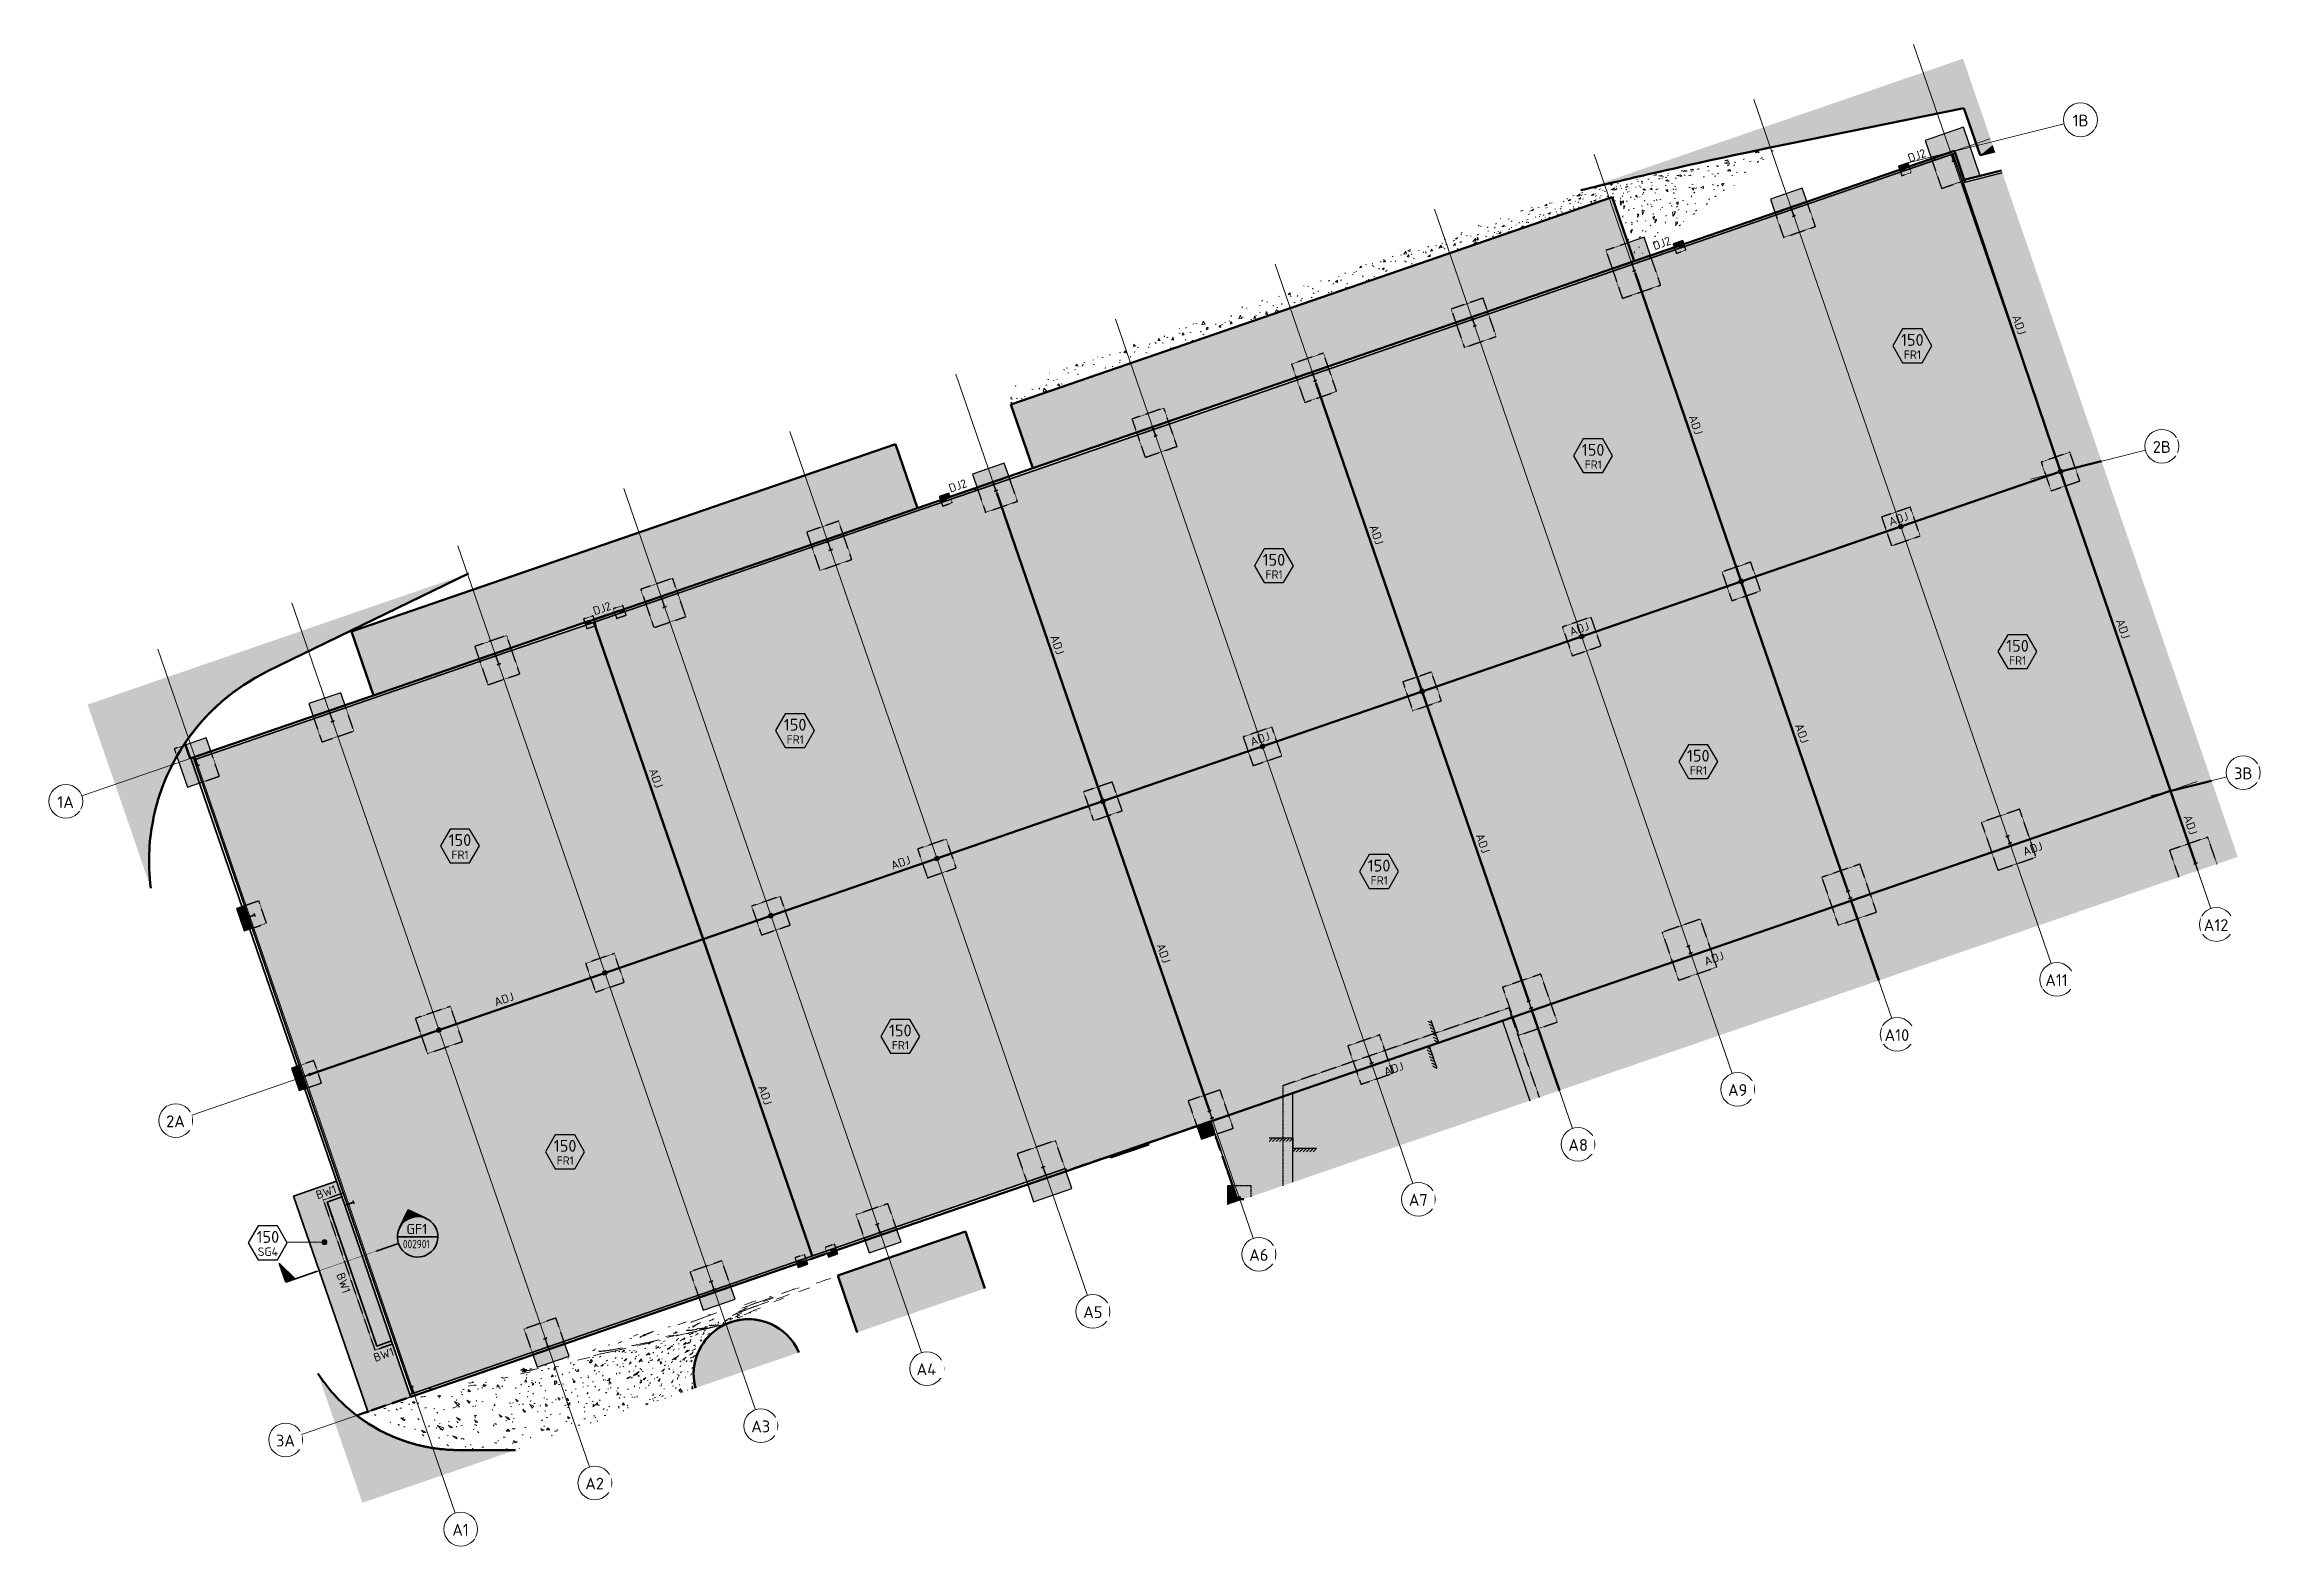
# Model space of a CAD drawing. Header units: millimetres. Extents: x -2467003 to -2325629, y -3762 to 4037916.
# Drawn here: x -2467003 to -2335529, y 3948706 to 4037916 of the extents above.
import ezdxf

# ---------------------------------------------------------------- set-up
doc = ezdxf.new("R2010")
doc.units = ezdxf.units.MM
for name, pattern in [('Dash', [7, 5, -2]), ('Dot', [5, 0, -5]), ('Hidden', [4, 3, -1]), ('Hidden Double', [7, 5, -2]), ('Hidden Half', [3, 2, -1])]:
    doc.linetypes.add(name, pattern=pattern)
for name, color, linetype, lineweight in [('A-010-M_LINE', 90, 'Continuous', 35), ('A-060-M_DETAIL', 3, 'Continuous', 25), ('A-200-A_WALL', 211, 'Continuous', 18), ('A-200-M_WALL_EXT', 113, 'Continuous', 13), ('A-200-MH_WALL', 110, 'Hidden', 13), ('A-230-H-FLOOR', 190, 'Continuous', 13), ('A-230-M_FLOOR', 192, 'Continuous', 13), ('A-230-MH_FLOOR', 190, 'Hidden Double', 13), ('S-160-M_FOUND', 171, 'Continuous', 13), ('S-160-MH_FOUND', 171, 'Hidden Half', 13), ('S-230-A-FLOOR', 171, 'Continuous', 18), ('S-280-M_COLUMN', 52, 'Continuous', 13), ('S-280-MH_COLUMN', 52, 'Hidden Half', 13), ('Z-000-T_TEXT', 131, 'Continuous', 25), ('Z-030-M_GRID', 191, 'Continuous', 13), ('Z-033_T_GRIDREF', 31, 'Continuous', 13), ('Z-050-M_SECTION', 111, 'Continuous', 13), ('Z-060-M_DETAIL', 92, 'Continuous', 25)]:
    doc.layers.add(name, color=color, linetype=linetype, lineweight=lineweight)
doc.styles.add('ISOCPEUR', font='isocpeur.ttf', dxfattribs={"height": 700})
doc.styles.add('ISOCPEUR_1', font='isocpeur.ttf', dxfattribs={"width": 0.8, "height": 500})
doc.styles.add('ISOCPEUR_2', font='isocpeur.ttf', dxfattribs={"height": 500})
doc.styles.add('ISOCPEUR_B', font='', dxfattribs={"height": 600})
doc.styles.get('ISOCPEUR_B').set_extended_font_data('ISOCPEUR', bold=True)

msp = doc.modelspace()

# ---------------------------------------------------------------- texts
at = {"layer": 'A-060-M_DETAIL', "lineweight": 13, "char_height": 500, "attachment_point": 1, "style": 'ISOCPEUR_2'}
for s, insert, width, rotation in [('DJ2', (-2356665, 4031397), 1282.7, 19.00041), ('DJ2', (-2371777, 4026199), 1282.7, 19.00041), ('ADJ', (-2349961, 4021948), 1394.94, 288.71781), ('ADJ', (-2369125, 4016028), 1394.94, 289.00041), ('DJ2', (-2413486, 4011837), 1282.7, 19.00041), ('ADJ', (-2357804, 4009858), 1394.94, 19.00041), ('ADJ', (-2388035, 4009517), 1394.94, 289.00041), ('DJ2', (-2434563, 4004574), 1282.7, 19.00041), ('ADJ', (-2376714, 4003346), 1394.94, 19.00041), ('ADJ', (-2343812, 4003945), 1394.94, 289.00041), ('ADJ', (-2406946, 4003005), 1394.94, 289.00041), ('ADJ', (-2395625, 3996835), 1394.94, 19.00041), ('ADJ', (-2362832, 3997753), 1394.94, 289.00041), ('ADJ', (-2430717, 3995099), 1394.94, 289.00041), ('ADJ', (-2339814, 3992336), 1394.94, 289.00041), ('ADJ', (-2381742, 3991241), 1394.94, 289.00041), ('ADJ', (-2349852, 3990326), 1394.94, 19.00041), ('ADJ', (-2416922, 3989501), 1394.94, 19.00041), ('ADJ', (-2400653, 3984730), 1394.94, 289.00041), ('ADJ', (-2368733, 3983825), 1394.94, 19.00041), ('ADJ', (-2440417, 3981411), 1394.94, 19.00041), ('ADJ', (-2387707, 3977292), 1394.94, 19.00041), ('ADJ', (-2424254, 3976331), 1394.94, 289.00041)]:
    msp.add_mtext(s, dxfattribs=dict(at, insert=insert, width=width, rotation=rotation))
at = {"layer": 'A-200-A_WALL', "lineweight": 13, "char_height": 500, "width": 1459.07, "attachment_point": 1, "style": 'ISOCPEUR_2'}
for insert, rotation in [((-2450978, 3969977), 18.98314), ((-2449241, 3965226), 289.00003), ((-2447564, 3960350), 18.98314)]:
    msp.add_mtext('BW1', dxfattribs=dict(at, insert=insert, rotation=rotation))
at = {"layer": 'S-230-A-FLOOR', "lineweight": 13, "attachment_point": 1}
for s, insert, char_height, width, style in [('150', (-2357009, 4020762), 700, 1619.41, 'ISOCPEUR'), ('FR1', (-2356843, 4019789), 500, 1218.56, 'ISOCPEUR_2'), ('150', (-2375920, 4014251), 700, 1619.41, 'ISOCPEUR'), ('FR1', (-2375754, 4013277), 500, 1218.56, 'ISOCPEUR_2'), ('150', (-2394830, 4007739), 700, 1619.41, 'ISOCPEUR'), ('FR1', (-2394664, 4006766), 500, 1218.56, 'ISOCPEUR_2'), ('150', (-2350778, 4002649), 700, 1619.41, 'ISOCPEUR'), ('FR1', (-2350612, 4001675), 500, 1218.56, 'ISOCPEUR_2'), ('150', (-2423196, 3997972), 700, 1619.41, 'ISOCPEUR'), ('FR1', (-2423030, 3996999), 500, 1218.56, 'ISOCPEUR_2'), ('150', (-2369689, 3996137), 700, 1619.41, 'ISOCPEUR'), ('FR1', (-2369523, 3995164), 500, 1218.56, 'ISOCPEUR_2'), ('150', (-2443053, 3991141), 700, 1619.41, 'ISOCPEUR'), ('FR1', (-2442887, 3990168), 500, 1218.56, 'ISOCPEUR_2'), ('150', (-2388599, 3989626), 700, 1619.41, 'ISOCPEUR'), ('FR1', (-2388433, 3988652), 500, 1218.56, 'ISOCPEUR_2'), ('150', (-2416964, 3979859), 700, 1619.41, 'ISOCPEUR'), ('FR1', (-2416798, 3978885), 500, 1218.56, 'ISOCPEUR_2'), ('150', (-2436822, 3973028), 700, 1619.41, 'ISOCPEUR'), ('FR1', (-2436656, 3972054), 500, 1218.56, 'ISOCPEUR_2'), ('150', (-2454433, 3967635), 700, 1619.41, 'ISOCPEUR'), ('SG4', (-2454360, 3966661), 500, 1443.04, 'ISOCPEUR_2')]:
    msp.add_mtext(s, dxfattribs=dict(at, insert=insert, char_height=char_height, width=width, style=style))
at = {"layer": 'Z-050-M_SECTION', "attachment_point": 1}
for s, insert, char_height, width, style in [('GF1', (-2445556, 3968054), 600, 1475.1, 'ISOCPEUR_B'), ('002901', (-2445761, 3967114), 500, 1975.36, 'ISOCPEUR_1')]:
    msp.add_mtext(s, dxfattribs=dict(at, insert=insert, char_height=char_height, width=width, style=style))

# ---------------------------------------------------------------- blocks, each defined once
blk = doc.blocks.new('NRP_Column-Steel-SHS - SC444 - 200x200x6_0SHS-4110093-S1_001 - INTERNAL SLAB ON GROUND PLAN - PART 1')
at = {"layer": 'S-280-M_COLUMN', "lineweight": 25}
for p, q in [((100, 100), (-100, 100)), ((-100, 100), (-100, -100)), ((-94, -94), (-94, 94)), ((-94, 94), (94, 94)), ((94, 94), (94, -94)), ((100, -100), (100, 100)), ((-100, -100), (100, -100)), ((94, -94), (-94, -94))]:
    blk.add_line(p, q, dxfattribs=at)
blk = doc.blocks.new('NRP_Column-Steel-SHS - SC444 - 200x200x6_0SHS-4110094-S1_001 - INTERNAL SLAB ON GROUND PLAN - PART 1')
at = {"layer": 'S-280-M_COLUMN', "lineweight": 25}
for p, q in [((100, 100), (-100, 100)), ((-100, 100), (-100, -100)), ((-94, -94), (-94, 94)), ((-94, 94), (94, 94)), ((94, 94), (94, -94)), ((100, -100), (100, 100)), ((-100, -100), (100, -100)), ((94, -94), (-94, -94))]:
    blk.add_line(p, q, dxfattribs=at)
blk = doc.blocks.new('NRP_Column-Steel-SHS - SC444 - 200x200x6_0SHS-4110095-S1_001 - INTERNAL SLAB ON GROUND PLAN - PART 1')
at = {"layer": 'S-280-M_COLUMN', "lineweight": 25}
for p, q in [((100, 100), (-100, 100)), ((-100, 100), (-100, -100)), ((-94, -94), (-94, 94)), ((-94, 94), (94, 94)), ((94, 94), (94, -94)), ((100, -100), (100, 100)), ((-100, -100), (100, -100)), ((94, -94), (-94, -94))]:
    blk.add_line(p, q, dxfattribs=at)
blk = doc.blocks.new('NRP_Column-Steel-SHS - SC444 - 200x200x6_0SHS-3967927-S1_001 - INTERNAL SLAB ON GROUND PLAN - PART 1')
at = {"layer": 'S-280-M_COLUMN', "lineweight": 25}
for p, q in [((100, 100), (-100, 100)), ((-100, 100), (-100, -100)), ((-94, -94), (-94, 94)), ((-94, 94), (94, 94)), ((94, 94), (94, -94)), ((100, -100), (100, 100)), ((-100, -100), (100, -100)), ((94, -94), (-94, -94))]:
    blk.add_line(p, q, dxfattribs=at)
blk = doc.blocks.new('NRP_Column-Steel-SHS - SC433 - 100x100x5_0SHS-4145820-S1_001 - INTERNAL SLAB ON GROUND PLAN - PART 1')
at = {"layer": 'S-280-M_COLUMN', "lineweight": 25}
for p, q in [((50, 50), (-50, 50)), ((-50, 50), (-50, -50)), ((-45, -45), (-45, 45)), ((-45, 45), (45, 45)), ((45, 45), (45, -45)), ((50, -50), (50, 50)), ((-50, -50), (50, -50)), ((45, -45), (-45, -45))]:
    blk.add_line(p, q, dxfattribs=at)
blk = doc.blocks.new('FP_10-S1_001 - INTERNAL SLAB ON GROUND PLAN - PART 1')
at = {"layer": 'A-230-M_FLOOR', "color": 254}
for p, q in [((-2373832, 4029651), (-2373766, 4029687)), ((-2373814, 4029790), (-2373744, 4029811)), ((-2372730, 4029991), (-2372662, 4030026)), ((-2372653, 4029906), (-2372622, 4029895)), ((-2372608, 4029792), (-2372567, 4029789)), ((-2378116, 4028345), (-2378000, 4028451)), ((-2378116, 4028345), (-2378000, 4028370)), ((-2378000, 4028370), (-2378000, 4028451)), ((-2377857, 4028520), (-2377808, 4028510)), ((-2377748, 4028503), (-2377681, 4028527)), ((-2377019, 4028587), (-2376958, 4028628)), ((-2376800, 4028773), (-2376753, 4028764)), ((-2376722, 4028651), (-2376599, 4028751)), ((-2376722, 4028651), (-2376607, 4028677)), ((-2376656, 4028479), (-2376590, 4028503)), ((-2376607, 4028677), (-2376599, 4028751)), ((-2376451, 4028949), (-2376383, 4028972)), ((-2376322, 4028633), (-2376288, 4028619)), ((-2376208, 4028926), (-2376013, 4029071)), ((-2376208, 4028926), (-2376038, 4028955)), ((-2376165, 4028549), (-2376102, 4028588)), ((-2376123, 4028763), (-2375970, 4028835)), ((-2376123, 4028763), (-2376044, 4028749)), ((-2376044, 4028749), (-2375970, 4028835)), ((-2376038, 4028955), (-2376013, 4029071)), ((-2375992, 4028510), (-2375961, 4028499)), ((-2375952, 4028963), (-2375889, 4029002)), ((-2375932, 4029122), (-2375864, 4029144)), ((-2375888, 4028754), (-2375822, 4028777)), ((-2375747, 4029026), (-2375701, 4029019)), ((-2375429, 4028599), (-2375389, 4028597)), ((-2375388, 4028556), (-2375323, 4028592)), ((-2375387, 4028615), (-2375321, 4028639)), ((-2375343, 4028966), (-2375213, 4029060)), ((-2375343, 4028966), (-2375229, 4028993)), ((-2375234, 4028648), (-2375080, 4028718)), ((-2375234, 4028648), (-2375166, 4028643)), ((-2375229, 4028993), (-2375213, 4029060)), ((-2375166, 4028643), (-2375080, 4028718)), ((-2375143, 4029377), (-2375074, 4029399)), ((-2375135, 4028590), (-2375097, 4028590)), ((-2375122, 4028923), (-2375057, 4028960)), ((-2375117, 4029074), (-2375083, 4029062)), ((-2374887, 4029318), (-2374823, 4029356)), ((-2374884, 4028800), (-2374818, 4028824)), ((-2374797, 4028960), (-2374767, 4028950)), ((-2374697, 4029280), (-2374653, 4029274)), ((-2374595, 4029198), (-2374527, 4029220)), ((-2374431, 4028898), (-2374393, 4028898)), ((-2374378, 4028927), (-2374311, 4028963)), ((-2374354, 4028838), (-2374329, 4028833)), ((-2374260, 4029596), (-2374102, 4029662)), ((-2374260, 4029596), (-2374180, 4029580)), ((-2374192, 4029299), (-2373980, 4029430)), ((-2374192, 4029299), (-2374027, 4029332)), ((-2374180, 4029580), (-2374102, 4029662)), ((-2374151, 4028902), (-2374116, 4028903)), ((-2374118, 4029075), (-2374052, 4029098)), ((-2374089, 4029275), (-2374023, 4029311)), ((-2374078, 4029369), (-2374010, 4029392)), ((-2374027, 4029332), (-2373980, 4029430)), ((-2373980, 4029291), (-2373842, 4029378)), ((-2373980, 4029291), (-2373867, 4029318)), ((-2373894, 4029499), (-2373861, 4029487)), ((-2373867, 4029318), (-2373842, 4029378)), ((-2373651, 4029535), (-2373608, 4029531)), ((-2373585, 4029394), (-2373556, 4029384)), ((-2373357, 4029464), (-2373198, 4029529)), ((-2373357, 4029464), (-2373287, 4029458)), ((-2373320, 4029308), (-2373251, 4029341)), ((-2373290, 4029624), (-2373222, 4029646)), ((-2373287, 4029458), (-2373198, 4029529)), ((-2373009, 4029635), (-2372941, 4029669)), ((-2382045, 4027156), (-2381993, 4027203)), ((-2381933, 4027149), (-2381887, 4027127)), ((-2381534, 4027081), (-2381469, 4027107)), ((-2381102, 4027039), (-2381047, 4027084)), ((-2381040, 4027276), (-2380975, 4027302)), ((-2380760, 4027629), (-2380725, 4027613)), ((-2380654, 4027130), (-2380512, 4027211)), ((-2380654, 4027130), (-2380567, 4027111)), ((-2380567, 4027111), (-2380512, 4027211)), ((-2380476, 4027141), (-2380428, 4027132)), ((-2380289, 4027568), (-2380224, 4027593)), ((-2380115, 4027078), (-2380069, 4027070)), ((-2380109, 4027430), (-2380052, 4027474)), ((-2379839, 4027217), (-2379801, 4027201)), ((-2379664, 4027334), (-2379600, 4027359)), ((-2379525, 4028046), (-2379407, 4028070)), ((-2379525, 4028046), (-2379512, 4028059)), ((-2379510, 4027070), (-2379394, 4027176)), ((-2379510, 4027070), (-2379401, 4027101)), ((-2379477, 4027069), (-2379442, 4027056)), ((-2379459, 4027429), (-2379412, 4027421)), ((-2379407, 4028070), (-2379409, 4028094)), ((-2379401, 4027101), (-2379394, 4027176)), ((-2379224, 4027371), (-2379165, 4027414)), ((-2379172, 4027529), (-2379107, 4027554)), ((-2379111, 4027374), (-2379067, 4027368)), ((-2379108, 4027146), (-2379045, 4027172)), ((-2379075, 4027836), (-2379017, 4027879)), ((-2379024, 4028044), (-2378958, 4028068)), ((-2378925, 4028080), (-2378778, 4028157)), ((-2378925, 4028080), (-2378837, 4028059)), ((-2378912, 4028266), (-2378866, 4028256)), ((-2378837, 4028059), (-2378778, 4028157)), ((-2378683, 4027703), (-2378646, 4027688)), ((-2378518, 4028228), (-2378451, 4028252)), ((-2378446, 4027718), (-2378401, 4027711)), ((-2378423, 4027820), (-2378358, 4027845)), ((-2378332, 4027564), (-2378298, 4027551)), ((-2378213, 4027774), (-2378153, 4027816)), ((-2378194, 4027457), (-2378081, 4027548)), ((-2378111, 4027674), (-2378068, 4027669)), ((-2378093, 4027491), (-2378081, 4027548)), ((-2378043, 4028223), (-2377983, 4028265)), ((-2377925, 4027876), (-2377777, 4027952)), ((-2377925, 4027876), (-2377847, 4027864)), ((-2377881, 4027650), (-2377817, 4027676)), ((-2377847, 4027864), (-2377777, 4027952)), ((-2377511, 4028176), (-2377475, 4028161)), ((-2377436, 4028009), (-2377393, 4028004)), ((-2377433, 4027750), (-2377371, 4027790)), ((-2377391, 4027846), (-2377327, 4027872)), ((-2377211, 4028156), (-2377149, 4028196)), ((-2377170, 4028045), (-2377138, 4028033)), ((-2377161, 4028295), (-2377095, 4028319)), ((-2377115, 4027976), (-2377074, 4027973)), ((-2376644, 4028139), (-2376580, 4028164)), ((-2376430, 4028303), (-2376389, 4028299)), ((-2376409, 4028162), (-2376346, 4028201)), ((-2376123, 4028281), (-2376084, 4028279)), ((-2386218, 4025685), (-2386087, 4025774)), ((-2386113, 4025655), (-2386087, 4025774)), ((-2385042, 4025912), (-2384994, 4025962)), ((-2384889, 4025666), (-2384801, 4025792)), ((-2384774, 4025694), (-2384801, 4025792)), ((-2384581, 4026008), (-2384526, 4025994)), ((-2384395, 4025850), (-2384249, 4026032)), ((-2384395, 4025850), (-2384225, 4025881)), ((-2384225, 4025881), (-2384249, 4026032)), ((-2384209, 4026141), (-2384161, 4026119)), ((-2384169, 4025911), (-2384116, 4025899)), ((-2384068, 4025779), (-2384018, 4025828)), ((-2384052, 4026336), (-2384002, 4026385)), ((-2383983, 4026069), (-2383920, 4026096)), ((-2383549, 4026289), (-2383496, 4026277)), ((-2383522, 4026003), (-2383427, 4026125)), ((-2383522, 4026003), (-2383408, 4026032)), ((-2383501, 4026273), (-2383438, 4026300)), ((-2383408, 4026032), (-2383427, 4026125)), ((-2383418, 4026402), (-2383283, 4026487)), ((-2383418, 4026402), (-2383323, 4026376)), ((-2383323, 4026376), (-2383283, 4026487)), ((-2383306, 4025796), (-2383244, 4025823)), ((-2383150, 4026200), (-2383099, 4026189)), ((-2383104, 4026192), (-2383053, 4026240)), ((-2383079, 4026651), (-2383032, 4026629)), ((-2383068, 4026737), (-2383016, 4026785)), ((-2382768, 4026580), (-2382705, 4026606)), ((-2382521, 4026572), (-2382470, 4026561)), ((-2382379, 4026244), (-2382218, 4026416)), ((-2382379, 4026244), (-2382214, 4026278)), ((-2382324, 4026135), (-2382187, 4026220)), ((-2382324, 4026135), (-2382238, 4026117)), ((-2382238, 4026117), (-2382187, 4026220)), ((-2382214, 4026278), (-2382218, 4026416)), ((-2382188, 4026114), (-2382135, 4026160)), ((-2382169, 4026349), (-2382067, 4026466)), ((-2382169, 4026349), (-2382057, 4026378)), ((-2382135, 4026491), (-2382085, 4026481)), ((-2382105, 4026321), (-2382043, 4026347)), ((-2382102, 4026625), (-2382049, 4026672)), ((-2382101, 4026205), (-2382061, 4026187)), ((-2382057, 4026378), (-2382067, 4026466)), ((-2381625, 4026526), (-2381562, 4026552)), ((-2381497, 4026856), (-2381447, 4026846)), ((-2381209, 4026542), (-2381153, 4026587)), ((-2381123, 4026783), (-2381075, 4026774)), ((-2380978, 4026717), (-2380939, 4026700)), ((-2380894, 4026832), (-2380831, 4026858)), ((-2380832, 4026704), (-2380723, 4026815)), ((-2380832, 4026704), (-2380721, 4026734)), ((-2380721, 4026734), (-2380723, 4026815)), ((-2380412, 4026693), (-2380249, 4026840)), ((-2380262, 4026744), (-2380249, 4026840)), ((-2380237, 4026948), (-2380180, 4026993)), ((-2379620, 4026965), (-2379524, 4027019)), ((-2379544, 4026992), (-2379524, 4027019)), ((-2389317, 4024480), (-2389256, 4024464)), ((-2389074, 4024690), (-2389028, 4024782)), ((-2389074, 4024690), (-2388957, 4024716)), ((-2389019, 4024769), (-2389001, 4024791)), ((-2388957, 4024716), (-2388992, 4024795)), ((-2388735, 4024883), (-2388679, 4024869)), ((-2388348, 4024949), (-2388292, 4024923)), ((-2388341, 4024808), (-2388279, 4024836)), ((-2388281, 4024765), (-2388221, 4024749)), ((-2387949, 4024606), (-2387905, 4024658)), ((-2387869, 4025021), (-2387807, 4025049)), ((-2387750, 4024598), (-2387624, 4024689)), ((-2387750, 4024598), (-2387647, 4024569)), ((-2387696, 4025165), (-2387636, 4025150)), ((-2387666, 4025010), (-2387591, 4025144)), ((-2387666, 4025010), (-2387549, 4025037)), ((-2387647, 4024569), (-2387624, 4024689)), ((-2387549, 4025037), (-2387591, 4025144)), ((-2387549, 4024473), (-2387489, 4024501)), ((-2387507, 4024551), (-2387456, 4024526)), ((-2387248, 4025050), (-2387190, 4025036)), ((-2387152, 4025340), (-2387089, 4025367)), ((-2386988, 4025049), (-2386943, 4025101)), ((-2386945, 4024458), (-2386899, 4024509)), ((-2386654, 4025446), (-2386596, 4025431)), ((-2386472, 4025488), (-2386340, 4025679)), ((-2386472, 4025488), (-2386297, 4025517)), ((-2386423, 4025090), (-2386373, 4025067)), ((-2386373, 4025015), (-2386312, 4025042)), ((-2386297, 4025517), (-2386340, 4025679)), ((-2386270, 4025335), (-2386189, 4025465)), ((-2386270, 4025335), (-2386155, 4025363)), ((-2386218, 4025685), (-2386113, 4025655)), ((-2386218, 4025336), (-2386162, 4025322)), ((-2386155, 4025363), (-2386189, 4025465)), ((-2386033, 4025470), (-2385986, 4025521)), ((-2386009, 4024890), (-2385962, 4024940)), ((-2385903, 4025227), (-2385841, 4025255)), ((-2385616, 4025726), (-2385559, 4025712)), ((-2385324, 4025621), (-2385275, 4025598)), ((-2385192, 4025623), (-2385137, 4025610)), ((-2385188, 4025545), (-2385126, 4025573)), ((-2385038, 4025343), (-2384990, 4025393)), ((-2385019, 4025357), (-2384888, 4025446)), ((-2385019, 4025357), (-2384924, 4025333)), ((-2384924, 4025333), (-2384888, 4025446)), ((-2384889, 4025666), (-2384774, 4025694)), ((-2384019, 4025477), (-2383958, 4025504)), ((-2393313, 4023109), (-2393198, 4023205)), ((-2393313, 4023109), (-2393193, 4023074)), ((-2393193, 4023074), (-2393198, 4023205)), ((-2392416, 4023616), (-2392379, 4023606)), ((-2392146, 4023576), (-2392085, 4023548)), ((-2391868, 4023423), (-2391830, 4023478)), ((-2391833, 4023164), (-2391774, 4023193)), ((-2391556, 4023302), (-2391497, 4023275)), ((-2391399, 4023909), (-2391334, 4023892)), ((-2390946, 4023230), (-2390885, 4023214)), ((-2390918, 4023890), (-2390878, 4023945)), ((-2390770, 4023252), (-2390730, 4023306)), ((-2390681, 4023720), (-2390621, 4023748)), ((-2390515, 4023850), (-2390395, 4023945)), ((-2390515, 4023850), (-2390404, 4023818)), ((-2390501, 4023858), (-2390443, 4023831)), ((-2390404, 4023818), (-2390395, 4023945)), ((-2390356, 4024194), (-2390293, 4024178)), ((-2390221, 4023938), (-2390161, 4023967)), ((-2389967, 4024341), (-2389926, 4024395)), ((-2389936, 4023528), (-2389877, 4023513)), ((-2389838, 4023709), (-2389797, 4023763)), ((-2389520, 4024267), (-2389459, 4024295)), ((-2389432, 4024407), (-2389375, 4024381)), ((-2388930, 4023827), (-2388872, 4023812)), ((-2388910, 4024145), (-2388867, 4024199)), ((-2388706, 4023926), (-2388647, 4023954)), ((-2388576, 4024003), (-2388524, 4023978)), ((-2388248, 4024144), (-2388187, 4024173)), ((-2387928, 4024128), (-2387888, 4024118)), ((-2396708, 4021798), (-2396677, 4021855)), ((-2396235, 4021656), (-2396161, 4021868)), ((-2396055, 4021686), (-2396161, 4021868)), ((-2396155, 4021858), (-2396097, 4021887)), ((-2396088, 4022351), (-2396014, 4022330)), ((-2396014, 4022330), (-2396020, 4022375)), ((-2395793, 4022265), (-2395761, 4022321)), ((-2395357, 4021683), (-2395314, 4021827)), ((-2395241, 4021710), (-2395314, 4021827)), ((-2395253, 4021884), (-2395189, 4021855)), ((-2395026, 4022424), (-2394967, 4022453)), ((-2395019, 4022048), (-2394952, 4022030)), ((-2394880, 4022711), (-2394847, 4022767)), ((-2394664, 4021942), (-2394553, 4022040)), ((-2394664, 4021942), (-2394546, 4021908)), ((-2394634, 4022042), (-2394600, 4022099)), ((-2394575, 4022647), (-2394516, 4022676)), ((-2394546, 4021908), (-2394553, 4022040)), ((-2394231, 4022452), (-2394168, 4022424)), ((-2394100, 4022009), (-2394013, 4022219)), ((-2394100, 4022009), (-2393924, 4022039)), ((-2394093, 4022040), (-2394035, 4022070)), ((-2393924, 4022039), (-2394013, 4022219)), ((-2393996, 4022342), (-2393930, 4022325)), ((-2393969, 4022024), (-2393921, 4022161)), ((-2393864, 4022060), (-2393921, 4022161)), ((-2393889, 4022983), (-2393829, 4023012)), ((-2393712, 4022520), (-2393677, 4022576)), ((-2393623, 4022174), (-2393585, 4022156)), ((-2393196, 4023017), (-2393134, 4022988)), ((-2392976, 4022638), (-2392912, 4022621)), ((-2392968, 4022606), (-2392909, 4022635)), ((-2392788, 4022982), (-2392752, 4023038)), ((-2392596, 4022741), (-2392537, 4022713)), ((-2392518, 4022828), (-2392459, 4022858)), ((-2391959, 4022933), (-2391897, 4022917)), ((-2391886, 4022741), (-2391813, 4022802)), ((-2391814, 4022766), (-2391813, 4022802)), ((-2391677, 4022813), (-2391664, 4022833)), ((-2401028, 4020352), (-2401008, 4020499)), ((-2400908, 4020380), (-2401008, 4020499)), ((-2400658, 4020590), (-2400632, 4020647)), ((-2400511, 4020542), (-2400454, 4020572)), ((-2400230, 4020427), (-2400129, 4020526)), ((-2400182, 4020571), (-2400109, 4020553)), ((-2400097, 4020391), (-2400129, 4020526)), ((-2399785, 4020816), (-2399713, 4020787)), ((-2399754, 4021075), (-2399747, 4021092)), ((-2399593, 4020686), (-2399567, 4020832)), ((-2399593, 4020686), (-2399473, 4020713)), ((-2399473, 4020713), (-2399567, 4020832)), ((-2399404, 4021115), (-2399346, 4021145)), ((-2399144, 4020868), (-2399071, 4020850)), ((-2398962, 4021342), (-2398904, 4021371)), ((-2398784, 4021392), (-2398713, 4021362)), ((-2398509, 4020865), (-2398481, 4020923)), ((-2398423, 4021310), (-2398361, 4021523)), ((-2398423, 4021310), (-2398239, 4021338)), ((-2398371, 4020720), (-2398315, 4020750)), ((-2398239, 4021338), (-2398361, 4021523)), ((-2398169, 4021018), (-2398137, 4021164)), ((-2398169, 4021018), (-2398050, 4021045)), ((-2398050, 4021045), (-2398137, 4021164)), ((-2398108, 4021163), (-2398037, 4021145)), ((-2397621, 4021317), (-2397591, 4021374)), ((-2397432, 4021185), (-2397326, 4021283)), ((-2397432, 4021185), (-2397306, 4021149)), ((-2397306, 4021149), (-2397326, 4021283)), ((-2397267, 4021291), (-2397210, 4021321)), ((-2397075, 4021458), (-2397006, 4021441)), ((-2396826, 4021517), (-2396769, 4021547)), ((-2396757, 4021350), (-2396719, 4021496)), ((-2396757, 4021350), (-2396640, 4021377)), ((-2396640, 4021377), (-2396719, 4021496)), ((-2396261, 4021312), (-2396196, 4021283)), ((-2396235, 4021656), (-2396055, 4021686)), ((-2396046, 4021753), (-2395977, 4021735)), ((-2395529, 4021593), (-2395497, 4021650)), ((-2395357, 4021683), (-2395241, 4021710)), ((-2404897, 4019205), (-2404841, 4019235)), ((-2404616, 4019393), (-2404607, 4019418)), ((-2404364, 4019372), (-2404285, 4019355)), ((-2403912, 4019540), (-2403834, 4019511)), ((-2403315, 4019674), (-2403237, 4019657)), ((-2403299, 4019179), (-2403277, 4019236)), ((-2403057, 4019662), (-2402960, 4019761)), ((-2403057, 4019662), (-2402917, 4019627)), ((-2402917, 4019627), (-2402960, 4019761)), ((-2402685, 4019397), (-2402630, 4019427)), ((-2402476, 4020015), (-2402461, 4020157)), ((-2402476, 4020015), (-2402355, 4020043)), ((-2402355, 4020043), (-2402458, 4020158)), ((-2402421, 4019664), (-2402398, 4019721)), ((-2402268, 4019975), (-2402192, 4019957)), ((-2401748, 4019664), (-2401675, 4019635)), ((-2401602, 4019971), (-2401546, 4020001)), ((-2401539, 4020136), (-2401515, 4020193)), ((-2401224, 4020274), (-2401149, 4020256)), ((-2401169, 4020198), (-2401113, 4020228)), ((-2401028, 4020352), (-2400908, 4020380)), ((-2400773, 4020240), (-2400700, 4020211)), ((-2400285, 4019910), (-2400260, 4019968)), ((-2400230, 4020427), (-2400097, 4020391)), ((-2399459, 4020150), (-2399403, 4020180)), ((-2399398, 4020395), (-2399371, 4020452)), ((-2399028, 4020377), (-2398971, 4020407)), ((-2407571, 4018083), (-2407488, 4018056)), ((-2407453, 4018438), (-2407444, 4018436)), ((-2407212, 4017981), (-2407195, 4018037)), ((-2407031, 4018060), (-2406976, 4018089)), ((-2406623, 4018658), (-2406542, 4018631)), ((-2406470, 4018761), (-2406389, 4018745)), ((-2406359, 4018434), (-2406341, 4018490)), ((-2405967, 4018632), (-2405912, 4018662)), ((-2405910, 4018884), (-2405818, 4018982)), ((-2405910, 4018884), (-2405763, 4018851)), ((-2405827, 4018388), (-2405747, 4018360)), ((-2405763, 4018851), (-2405818, 4018982)), ((-2405543, 4018860), (-2405487, 4018890)), ((-2405489, 4018919), (-2405470, 4018975)), ((-2405416, 4019068), (-2405336, 4019051)), ((-2405017, 4018257), (-2404997, 4018313)), ((-2404875, 4018963), (-2404796, 4018935)), ((-2404158, 4018726), (-2404137, 4018783)), ((-2404153, 4018517), (-2404097, 4018576)), ((-2404085, 4018541), (-2404097, 4018576)), ((-2403753, 4018827), (-2403698, 4018857)), ((-2403330, 4019054), (-2403274, 4019084)), ((-2402711, 4019088), (-2402637, 4019059)), ((-2409764, 4016995), (-2409734, 4017029)), ((-2409761, 4016923), (-2409667, 4016904)), ((-2409635, 4016630), (-2409751, 4016727)), ((-2409744, 4016592), (-2409730, 4016646)), ((-2409744, 4016592), (-2409691, 4016621)), ((-2409667, 4016904), (-2409734, 4017029)), ((-2409462, 4017664), (-2409448, 4017718)), ((-2409432, 4016945), (-2409348, 4016920)), ((-2409124, 4016928), (-2409070, 4016957)), ((-2408911, 4017036), (-2408897, 4017091)), ((-2408507, 4017512), (-2408423, 4017485)), ((-2408081, 4017493), (-2408026, 4017522)), ((-2408064, 4017513), (-2408048, 4017569)), ((-2407812, 4017342), (-2407799, 4017547)), ((-2407812, 4017342), (-2407624, 4017373)), ((-2407624, 4017373), (-2407799, 4017547)), ((-2407664, 4017718), (-2407610, 4017747)), ((-2406991, 4017712), (-2406903, 4017809)), ((-2406991, 4017712), (-2406845, 4017679)), ((-2406845, 4017679), (-2406903, 4017809)), ((-2406767, 4017816), (-2406686, 4017789))]:
    blk.add_line(p, q, dxfattribs=at)
blk = doc.blocks.new('FP_11-S1_001 - INTERNAL SLAB ON GROUND PLAN - PART 1')
at = {"layer": 'A-230-M_FLOOR', "color": 254}
for p, q in [((-2367456, 4031030), (-2367276, 4031081)), ((-2367456, 4031030), (-2367353, 4031016)), ((-2367353, 4031016), (-2367253, 4031000)), ((-2367276, 4031081), (-2367264, 4031042)), ((-2367264, 4031042), (-2367253, 4031000)), ((-2367088, 4031307), (-2366977, 4031332)), ((-2366360, 4031099), (-2366283, 4031147)), ((-2365986, 4030982), (-2365886, 4030997)), ((-2365650, 4031492), (-2365508, 4031584)), ((-2365650, 4031492), (-2365406, 4031514)), ((-2365539, 4030930), (-2365463, 4030991)), ((-2365508, 4031584), (-2365456, 4031550)), ((-2365456, 4031550), (-2365406, 4031514)), ((-2365326, 4031151), (-2365241, 4031206)), ((-2365286, 4031191), (-2365203, 4031173)), ((-2365216, 4031100), (-2365115, 4031115)), ((-2365171, 4031718), (-2365087, 4031702)), ((-2365087, 4031702), (-2365005, 4031685)), ((-2365003, 4031753), (-2365005, 4031685)), ((-2364670, 4031572), (-2364583, 4031628)), ((-2363886, 4031984), (-2363843, 4031974)), ((-2363842, 4031993), (-2363843, 4031974)), ((-2372412, 4029803), (-2372303, 4029780)), ((-2372377, 4029697), (-2372306, 4029689)), ((-2372376, 4029823), (-2372338, 4029803)), ((-2372338, 4029803), (-2372303, 4029780)), ((-2372010, 4029928), (-2371926, 4029931)), ((-2371833, 4029758), (-2371753, 4029740)), ((-2371660, 4030149), (-2371564, 4030162)), ((-2371585, 4030189), (-2371473, 4030198)), ((-2371368, 4029952), (-2371284, 4029955)), ((-2371356, 4030123), (-2371209, 4030148)), ((-2371356, 4030123), (-2371244, 4030119)), ((-2371314, 4030362), (-2371205, 4030386)), ((-2371244, 4030119), (-2371136, 4030112)), ((-2371232, 4030330), (-2371191, 4030348)), ((-2371209, 4030148), (-2371172, 4030131)), ((-2371175, 4029979), (-2371131, 4030000)), ((-2371172, 4030131), (-2371136, 4030112)), ((-2371100, 4030060), (-2371072, 4030083)), ((-2370978, 4030048), (-2370885, 4030040)), ((-2370940, 4029844), (-2370857, 4029887)), ((-2370940, 4029844), (-2370751, 4029824)), ((-2370857, 4029887), (-2370803, 4029857)), ((-2370835, 4030138), (-2370790, 4030159)), ((-2370827, 4030273), (-2370800, 4030294)), ((-2370803, 4029857), (-2370751, 4029824)), ((-2370717, 4030510), (-2370592, 4030530)), ((-2370613, 4029697), (-2370541, 4029671)), ((-2370484, 4030547), (-2370375, 4030571)), ((-2370390, 4029992), (-2370304, 4029996)), ((-2370289, 4030148), (-2370182, 4030170)), ((-2370289, 4030148), (-2370191, 4030132)), ((-2370191, 4030132), (-2370094, 4030114)), ((-2370182, 4030170), (-2370074, 4030193)), ((-2370094, 4030114), (-2370000, 4030094)), ((-2370074, 4030193), (-2370048, 4030162)), ((-2370048, 4030162), (-2370023, 4030129)), ((-2370033, 4030432), (-2369928, 4030434)), ((-2370023, 4030129), (-2370000, 4030094)), ((-2369904, 4030398), (-2369814, 4030447)), ((-2369904, 4030398), (-2369672, 4030414)), ((-2369861, 4030157), (-2369806, 4030186)), ((-2369814, 4030447), (-2369742, 4030432)), ((-2369796, 4030416), (-2369698, 4030430)), ((-2369742, 4030432), (-2369672, 4030414)), ((-2369691, 4030704), (-2369640, 4030730)), ((-2369593, 4030144), (-2369508, 4030129)), ((-2369508, 4030496), (-2369345, 4030534)), ((-2369508, 4030496), (-2369401, 4030487)), ((-2369495, 4030158), (-2369450, 4030194)), ((-2369443, 4030382), (-2369386, 4030412)), ((-2369401, 4030487), (-2369297, 4030475)), ((-2369345, 4030534), (-2369320, 4030505)), ((-2369320, 4030505), (-2369297, 4030475)), ((-2369220, 4030829), (-2369110, 4030853)), ((-2369062, 4030506), (-2369018, 4030541)), ((-2369048, 4030525), (-2368951, 4030539)), ((-2368940, 4030910), (-2368902, 4030914)), ((-2368734, 4030070), (-2368647, 4030075)), ((-2368497, 4030681), (-2368399, 4030677)), ((-2368448, 4030412), (-2368383, 4030450)), ((-2368216, 4030252), (-2368139, 4030231)), ((-2368069, 4030105), (-2367982, 4030109)), ((-2367951, 4030702), (-2367884, 4030742)), ((-2367909, 4030693), (-2367811, 4030707)), ((-2367892, 4030243), (-2367831, 4030293)), ((-2367648, 4029666), (-2367494, 4029696)), ((-2367494, 4029696), (-2367526, 4029619)), ((-2367472, 4030883), (-2367344, 4030923)), ((-2367472, 4030883), (-2367373, 4030867)), ((-2367373, 4030867), (-2367276, 4030848)), ((-2367344, 4030923), (-2367214, 4030963)), ((-2367299, 4030725), (-2367240, 4030774)), ((-2367299, 4030428), (-2367165, 4030514)), ((-2367299, 4030428), (-2367099, 4030414)), ((-2367276, 4030848), (-2367181, 4030827)), ((-2367214, 4030963), (-2367201, 4030920)), ((-2367201, 4030920), (-2367190, 4030874)), ((-2367190, 4030874), (-2367181, 4030827)), ((-2367165, 4030514), (-2367131, 4030465)), ((-2367131, 4030465), (-2367099, 4030414)), ((-2367056, 4030161), (-2366968, 4030166)), ((-2366937, 4030744), (-2366861, 4030790)), ((-2366888, 4030934), (-2366798, 4030922)), ((-2366780, 4030356), (-2366710, 4030327)), ((-2366292, 4030314), (-2366215, 4030377)), ((-2374053, 4028894), (-2374050, 4028856)), ((-2374039, 4028902), (-2374050, 4028856)), ((-2373943, 4028680), (-2373921, 4028631)), ((-2373644, 4028646), (-2373632, 4028557)), ((-2373644, 4028646), (-2373600, 4028614)), ((-2373632, 4028557), (-2373622, 4028466)), ((-2373628, 4028819), (-2373608, 4028750)), ((-2373622, 4028466), (-2373615, 4028373)), ((-2373593, 4028445), (-2373615, 4028373)), ((-2373600, 4028614), (-2373556, 4028584)), ((-2373574, 4028515), (-2373593, 4028445)), ((-2373556, 4028584), (-2373574, 4028515)), ((-2373534, 4028947), (-2373499, 4028908)), ((-2373520, 4028628), (-2373459, 4028653)), ((-2373520, 4028628), (-2373462, 4028497)), ((-2373468, 4029104), (-2373439, 4029112)), ((-2373459, 4028576), (-2373462, 4028497)), ((-2373459, 4028653), (-2373459, 4028576)), ((-2373441, 4028377), (-2373436, 4028282)), ((-2373441, 4028377), (-2373380, 4028329)), ((-2373269, 4028650), (-2373234, 4028612)), ((-2373239, 4029169), (-2373207, 4029178)), ((-2373138, 4029207), (-2373091, 4029179)), ((-2373128, 4029407), (-2373111, 4029393)), ((-2373030, 4028891), (-2372997, 4028833)), ((-2372806, 4028731), (-2372766, 4028748)), ((-2372750, 4029456), (-2372691, 4029438)), ((-2372747, 4028959), (-2372679, 4028990)), ((-2372747, 4028959), (-2372646, 4028865)), ((-2372679, 4028990), (-2372661, 4028929)), ((-2372661, 4028929), (-2372646, 4028865)), ((-2372628, 4028858), (-2372593, 4028886)), ((-2372539, 4029548), (-2372473, 4029518)), ((-2372498, 4028863), (-2372456, 4028881)), ((-2372438, 4029444), (-2372401, 4029458)), ((-2372362, 4028382), (-2372337, 4028317)), ((-2372329, 4029069), (-2372283, 4029021)), ((-2372297, 4029320), (-2372237, 4029302)), ((-2372287, 4029129), (-2372253, 4029156)), ((-2372274, 4029356), (-2372216, 4029306)), ((-2372274, 4029356), (-2372170, 4029344)), ((-2372224, 4028667), (-2372176, 4028639)), ((-2372216, 4029306), (-2372160, 4029254)), ((-2372170, 4029344), (-2372164, 4029300)), ((-2372164, 4029300), (-2372160, 4029254)), ((-2372047, 4028439), (-2371996, 4028465)), ((-2371887, 4029365), (-2371812, 4029402)), ((-2371887, 4029365), (-2371743, 4029307)), ((-2371854, 4028458), (-2371805, 4028431)), ((-2371812, 4029402), (-2371776, 4029356)), ((-2371776, 4029356), (-2371743, 4029307)), ((-2371771, 4029536), (-2371739, 4029560)), ((-2371660, 4028637), (-2371607, 4028664)), ((-2371603, 4029118), (-2371542, 4029101)), ((-2371540, 4029348), (-2371481, 4029312)), ((-2371490, 4028730), (-2371452, 4028676)), ((-2371451, 4029346), (-2371404, 4029369)), ((-2371297, 4028706), (-2371247, 4028746)), ((-2370988, 4029560), (-2370915, 4029553)), ((-2370936, 4029295), (-2370815, 4029297)), ((-2370936, 4029295), (-2370882, 4029241)), ((-2370882, 4029241), (-2370830, 4029185)), ((-2370822, 4029242), (-2370830, 4029185)), ((-2370815, 4029297), (-2370822, 4029242)), ((-2370723, 4028492), (-2370660, 4028527)), ((-2370614, 4028372), (-2370584, 4028311)), ((-2370526, 4029328), (-2370478, 4029366)), ((-2370492, 4029138), (-2370441, 4029095)), ((-2370429, 4029510), (-2370356, 4029503)), ((-2370423, 4028797), (-2370361, 4028780)), ((-2370366, 4029328), (-2370308, 4029360)), ((-2370333, 4028517), (-2370214, 4028591)), ((-2370333, 4028517), (-2370221, 4028431)), ((-2370216, 4028512), (-2370221, 4028431)), ((-2370214, 4028591), (-2370216, 4028512)), ((-2369948, 4028674), (-2369885, 4028658)), ((-2369688, 4028425), (-2369615, 4028470)), ((-2369576, 4029438), (-2369502, 4029432)), ((-2369441, 4028944), (-2369398, 4028894)), ((-2369395, 4029647), (-2369331, 4029615)), ((-2369394, 4029399), (-2369256, 4029415)), ((-2369394, 4029399), (-2369344, 4029341)), ((-2369344, 4029341), (-2369297, 4029281)), ((-2369276, 4029349), (-2369297, 4029281)), ((-2369285, 4029109), (-2369221, 4029161)), ((-2369256, 4029415), (-2369276, 4029349)), ((-2369220, 4028492), (-2369156, 4028477)), ((-2369182, 4029388), (-2369114, 4029428)), ((-2368860, 4029436), (-2368733, 4029516)), ((-2368860, 4029436), (-2368704, 4029386)), ((-2368733, 4029516), (-2368717, 4029452)), ((-2368717, 4029452), (-2368704, 4029386)), ((-2368554, 4028437), (-2368471, 4028490)), ((-2368386, 4028776), (-2368350, 4028719)), ((-2368179, 4029617), (-2368122, 4029577)), ((-2368129, 4029331), (-2368054, 4029326)), ((-2368047, 4028880), (-2367967, 4028946)), ((-2367900, 4029526), (-2367821, 4029575)), ((-2367648, 4029666), (-2367603, 4029604)), ((-2367603, 4029604), (-2367560, 4029540)), ((-2367526, 4029619), (-2367560, 4029540)), ((-2367548, 4029292), (-2367472, 4029287)), ((-2366915, 4029572), (-2366889, 4029548)), ((-2373927, 4028309), (-2373908, 4028316)), ((-2373809, 4028008), (-2373809, 4027965)), ((-2373508, 4027737), (-2373465, 4027757)), ((-2373504, 4027737), (-2373481, 4027689)), ((-2373492, 4027182), (-2373500, 4027089)), ((-2373454, 4028202), (-2373415, 4028233)), ((-2373436, 4028282), (-2373433, 4028186)), ((-2373405, 4028258), (-2373433, 4028186)), ((-2373380, 4028329), (-2373405, 4028258)), ((-2373323, 4027369), (-2373299, 4027321)), ((-2373139, 4028140), (-2373127, 4028064)), ((-2372985, 4027340), (-2372930, 4027384)), ((-2372978, 4027251), (-2372924, 4027280)), ((-2372860, 4028208), (-2372824, 4028170)), ((-2372639, 4027488), (-2372634, 4027405)), ((-2372612, 4027885), (-2372611, 4027787)), ((-2372612, 4027885), (-2372534, 4027851)), ((-2372611, 4027787), (-2372612, 4027686)), ((-2372572, 4027770), (-2372612, 4027686)), ((-2372534, 4027851), (-2372572, 4027770)), ((-2372352, 4028102), (-2372339, 4028013)), ((-2372352, 4028102), (-2372287, 4028089)), ((-2372339, 4028013), (-2372328, 4027923)), ((-2372328, 4027923), (-2372320, 4027830)), ((-2372285, 4027914), (-2372320, 4027830)), ((-2372287, 4028089), (-2372221, 4028076)), ((-2372252, 4027996), (-2372285, 4027914)), ((-2372221, 4028076), (-2372252, 4027996)), ((-2372156, 4027486), (-2372119, 4027449)), ((-2371869, 4027206), (-2371832, 4027169)), ((-2371798, 4028300), (-2371747, 4028342)), ((-2371718, 4027672), (-2371606, 4027739)), ((-2371718, 4027672), (-2371650, 4027549)), ((-2371685, 4027905), (-2371666, 4027834)), ((-2371627, 4027645), (-2371650, 4027549)), ((-2371606, 4027739), (-2371627, 4027645)), ((-2371584, 4027459), (-2371590, 4027355)), ((-2371537, 4027449), (-2371590, 4027355)), ((-2371581, 4027561), (-2371584, 4027459)), ((-2371581, 4027561), (-2371486, 4027541)), ((-2371486, 4027541), (-2371537, 4027449)), ((-2371286, 4028147), (-2371236, 4028120)), ((-2371189, 4028227), (-2371128, 4028262)), ((-2370981, 4027401), (-2370971, 4027323)), ((-2370972, 4027735), (-2370904, 4027790)), ((-2370544, 4027987), (-2370457, 4027991)), ((-2370544, 4027987), (-2370530, 4027898)), ((-2370530, 4027898), (-2370519, 4027807)), ((-2370519, 4027807), (-2370511, 4027715)), ((-2370462, 4027810), (-2370511, 4027715)), ((-2370415, 4027904), (-2370462, 4027810)), ((-2370457, 4027991), (-2370370, 4027996)), ((-2370370, 4027996), (-2370415, 4027904)), ((-2370354, 4027297), (-2370364, 4027189)), ((-2370298, 4027294), (-2370364, 4027189)), ((-2370346, 4027403), (-2370354, 4027297)), ((-2370346, 4027403), (-2370234, 4027397)), ((-2370316, 4027643), (-2370265, 4027618)), ((-2370310, 4028274), (-2370244, 4028328)), ((-2370234, 4027397), (-2370298, 4027294)), ((-2370233, 4028095), (-2370162, 4028138)), ((-2370150, 4027162), (-2370066, 4027230)), ((-2369924, 4027449), (-2369872, 4027424)), ((-2369731, 4028035), (-2369708, 4027968)), ((-2369328, 4027833), (-2369245, 4027901)), ((-2369179, 4028042), (-2369097, 4028094)), ((-2373160, 4026389), (-2373175, 4026289)), ((-2373040, 4026819), (-2373015, 4026772)), ((-2373016, 4026899), (-2372911, 4026961)), ((-2373016, 4026899), (-2372992, 4026740)), ((-2372950, 4026851), (-2372992, 4026740)), ((-2372911, 4026961), (-2372950, 4026851)), ((-2372547, 4025920), (-2372521, 4025874)), ((-2372520, 4026472), (-2372449, 4026530)), ((-2372350, 4026847), (-2372286, 4026884)), ((-2372123, 4026875), (-2372125, 4026786)), ((-2371623, 4026523), (-2371549, 4026569)), ((-2371592, 4026226), (-2371602, 4026131)), ((-2371428, 4026788), (-2371389, 4026752)), ((-2372805, 4025641), (-2372828, 4025536)), ((-2372344, 4025569), (-2372317, 4025524))]:
    blk.add_line(p, q, dxfattribs=at)
blk = doc.blocks.new('FP_12-S1_001 - INTERNAL SLAB ON GROUND PLAN - PART 1')
at = {"layer": 'A-230-M_FLOOR', "color": 254}
for p, q in [((-2429509, 3958869), (-2429465, 3958954)), ((-2429440, 3959038), (-2429406, 3959037)), ((-2429043, 3958981), (-2429004, 3958970)), ((-2428907, 3959292), (-2428864, 3959297)), ((-2428699, 3959106), (-2428660, 3959195)), ((-2428645, 3959497), (-2428592, 3959561)), ((-2428597, 3959310), (-2428558, 3959308)), ((-2430715, 3957569), (-2430650, 3957591)), ((-2430572, 3957899), (-2430498, 3957925)), ((-2430498, 3957925), (-2430501, 3957971)), ((-2430435, 3957842), (-2430376, 3957850)), ((-2430363, 3957845), (-2430335, 3957922)), ((-2430243, 3957716), (-2430184, 3957732)), ((-2429879, 3957864), (-2429826, 3957861)), ((-2429793, 3958444), (-2429739, 3958458)), ((-2429622, 3958300), (-2429574, 3958360)), ((-2429406, 3958179), (-2429381, 3958259)), ((-2429404, 3958526), (-2429355, 3958533)), ((-2429390, 3958147), (-2429350, 3958227)), ((-2429390, 3958147), (-2429300, 3958150)), ((-2429350, 3958227), (-2429309, 3958306)), ((-2429306, 3958228), (-2429309, 3958306)), ((-2429300, 3958150), (-2429306, 3958228)), ((-2429290, 3958038), (-2429289, 3958047)), ((-2429289, 3958047), (-2429273, 3958140)), ((-2429273, 3958140), (-2429256, 3958235)), ((-2429218, 3958142), (-2429256, 3958235)), ((-2429188, 3958073), (-2429218, 3958142)), ((-2428931, 3958180), (-2428894, 3958233)), ((-2428649, 3958267), (-2428638, 3958367)), ((-2428649, 3958267), (-2428576, 3958331)), ((-2428638, 3958595), (-2428599, 3958650)), ((-2428638, 3958367), (-2428625, 3958467)), ((-2428601, 3958399), (-2428625, 3958467)), ((-2428602, 3958283), (-2428584, 3958365)), ((-2428576, 3958331), (-2428601, 3958399))]:
    blk.add_line(p, q, dxfattribs=at)
blk = doc.blocks.new('FP_13-S1_001 - INTERNAL SLAB ON GROUND PLAN - PART 1')
at = {"layer": 'A-230-M_FLOOR', "color": 254}
for p, q in [((-2429812, 3959997), (-2429634, 3960073)), ((-2429812, 3959997), (-2429717, 3960061)), ((-2429717, 3960061), (-2429620, 3960124)), ((-2429712, 3960104), (-2429688, 3960101)), ((-2429659, 3960011), (-2429574, 3960058)), ((-2429634, 3960073), (-2429565, 3960133)), ((-2429620, 3960124), (-2429520, 3960188)), ((-2429565, 3960133), (-2429493, 3960193)), ((-2429520, 3960188), (-2429418, 3960253)), ((-2429493, 3960193), (-2429418, 3960253)), ((-2429194, 3959988), (-2429127, 3960045)), ((-2429194, 3959988), (-2429094, 3960045)), ((-2429127, 3960045), (-2429057, 3960101)), ((-2429094, 3960045), (-2429041, 3960101)), ((-2429057, 3960101), (-2428985, 3960158)), ((-2429051, 3960440), (-2428921, 3960509)), ((-2429051, 3960440), (-2429025, 3960430)), ((-2429041, 3960101), (-2428985, 3960158)), ((-2429025, 3960430), (-2428909, 3960504)), ((-2428997, 3960520), (-2428862, 3960593)), ((-2428921, 3960509), (-2428789, 3960578)), ((-2428909, 3960504), (-2428789, 3960578)), ((-2428779, 3960310), (-2428675, 3960377)), ((-2428779, 3960310), (-2428761, 3960298)), ((-2428761, 3960298), (-2428667, 3960371)), ((-2428714, 3960122), (-2428717, 3960103)), ((-2428706, 3960116), (-2428646, 3960160)), ((-2428685, 3960341), (-2428610, 3960387)), ((-2428675, 3960377), (-2428569, 3960445)), ((-2428667, 3960371), (-2428569, 3960445)), ((-2428645, 3960555), (-2428554, 3960603)), ((-2428594, 3960157), (-2428515, 3960222)), ((-2428594, 3960157), (-2428582, 3960143)), ((-2428577, 3960524), (-2428586, 3960506)), ((-2428582, 3960143), (-2428510, 3960215)), ((-2428553, 3960572), (-2428431, 3960644)), ((-2428515, 3960222), (-2428434, 3960288)), ((-2428510, 3960215), (-2428434, 3960288)), ((-2428454, 3960689), (-2428442, 3960685)), ((-2428444, 3960039), (-2428406, 3960083)), ((-2428415, 3960789), (-2428421, 3960782)), ((-2428413, 3960070), (-2428407, 3960077)), ((-2428255, 3960583), (-2428191, 3960625)), ((-2432498, 3958894), (-2432395, 3958961)), ((-2432498, 3958894), (-2432413, 3958890)), ((-2432413, 3958890), (-2432353, 3958958)), ((-2432395, 3958961), (-2432289, 3959028)), ((-2432353, 3958958), (-2432289, 3959028)), ((-2432253, 3958931), (-2432168, 3958978)), ((-2432231, 3958934), (-2432184, 3958933)), ((-2432097, 3959064), (-2431895, 3959143)), ((-2432097, 3959064), (-2432020, 3959125)), ((-2432084, 3959155), (-2432055, 3959141)), ((-2432020, 3959125), (-2431940, 3959187)), ((-2431940, 3959187), (-2431858, 3959249)), ((-2431895, 3959143), (-2431858, 3959199)), ((-2431858, 3959249), (-2431773, 3959312)), ((-2431858, 3959199), (-2431817, 3959255)), ((-2431852, 3959033), (-2431766, 3959102)), ((-2431817, 3959255), (-2431773, 3959312)), ((-2431791, 3959019), (-2431760, 3959006)), ((-2431708, 3958772), (-2431640, 3958817)), ((-2431694, 3958669), (-2431656, 3958722)), ((-2431656, 3958722), (-2431615, 3958776)), ((-2431620, 3958673), (-2431619, 3958724)), ((-2431619, 3958724), (-2431615, 3958776)), ((-2431593, 3959290), (-2431504, 3959337)), ((-2431522, 3958832), (-2431444, 3958897)), ((-2431522, 3958832), (-2431445, 3958826)), ((-2431445, 3958826), (-2431406, 3958893)), ((-2431444, 3958897), (-2431364, 3958962)), ((-2431406, 3958893), (-2431364, 3958962)), ((-2431280, 3958800), (-2431245, 3958786)), ((-2431070, 3959092), (-2430997, 3959160)), ((-2430971, 3959519), (-2430935, 3959517)), ((-2430876, 3958889), (-2430837, 3958887)), ((-2430721, 3958948), (-2430664, 3958992)), ((-2430639, 3958749), (-2430586, 3958812)), ((-2430639, 3958749), (-2430569, 3958742)), ((-2430586, 3958812), (-2430531, 3958875)), ((-2430586, 3958871), (-2430548, 3958869)), ((-2430569, 3958742), (-2430552, 3958808)), ((-2430552, 3958808), (-2430531, 3958875)), ((-2430530, 3959751), (-2430420, 3959822)), ((-2430528, 3959837), (-2430432, 3959885)), ((-2430433, 3959305), (-2430327, 3959362)), ((-2430433, 3959305), (-2430381, 3959360)), ((-2430381, 3959360), (-2430327, 3959415)), ((-2430360, 3959172), (-2430299, 3959240)), ((-2430327, 3959415), (-2430270, 3959470)), ((-2430327, 3959362), (-2430300, 3959416)), ((-2430300, 3959416), (-2430270, 3959470)), ((-2430284, 3959655), (-2430205, 3959702)), ((-2430222, 3959899), (-2430213, 3959883)), ((-2430050, 3959651), (-2430037, 3959635)), ((-2430024, 3959464), (-2429960, 3959509)), ((-2429980, 3959439), (-2429953, 3959435)), ((-2429879, 3959833), (-2429782, 3959903)), ((-2429846, 3958648), (-2429818, 3958708)), ((-2429818, 3958708), (-2429788, 3958769)), ((-2429789, 3958728), (-2429788, 3958769)), ((-2429788, 3958688), (-2429789, 3958728)), ((-2429779, 3959221), (-2429730, 3959288)), ((-2429777, 3959412), (-2429751, 3959408)), ((-2429769, 3958800), (-2429737, 3958796)), ((-2429735, 3959270), (-2429687, 3959314)), ((-2429706, 3959291), (-2429688, 3959275)), ((-2429517, 3959130), (-2429497, 3959114)), ((-2429427, 3959069), (-2429394, 3959111)), ((-2429366, 3959882), (-2429281, 3959951)), ((-2429352, 3959604), (-2429299, 3959648)), ((-2429319, 3959234), (-2429284, 3959299)), ((-2429231, 3959312), (-2429210, 3959307)), ((-2429086, 3959988), (-2429070, 3959984)), ((-2428987, 3959892), (-2428915, 3959961)), ((-2428970, 3959953), (-2428955, 3959948)), ((-2428735, 3959941), (-2428736, 3959922)), ((-2428696, 3959889), (-2428652, 3959932)), ((-2428694, 3959825), (-2428685, 3959819)), ((-2428678, 3959924), (-2428618, 3959992)), ((-2436027, 3957341), (-2435949, 3957405)), ((-2435949, 3957405), (-2435869, 3957470)), ((-2435883, 3957342), (-2435878, 3957406)), ((-2435878, 3957406), (-2435869, 3957470)), ((-2435386, 3957472), (-2435336, 3957538)), ((-2434917, 3957425), (-2434845, 3957415)), ((-2434755, 3957763), (-2434685, 3957765)), ((-2434560, 3957518), (-2434494, 3957563)), ((-2434491, 3957319), (-2434482, 3957370)), ((-2434434, 3957323), (-2434482, 3957370)), ((-2434346, 3957346), (-2434293, 3957408)), ((-2434293, 3957408), (-2434239, 3957471)), ((-2434226, 3957408), (-2434239, 3957471)), ((-2434210, 3957345), (-2434226, 3957408)), ((-2434175, 3958180), (-2434101, 3958247)), ((-2434117, 3957579), (-2434080, 3957643)), ((-2433762, 3958041), (-2433689, 3958087)), ((-2433623, 3958279), (-2433572, 3958267)), ((-2433493, 3958349), (-2433434, 3958349)), ((-2433116, 3958162), (-2433064, 3958150)), ((-2433088, 3957920), (-2432972, 3957978)), ((-2433088, 3957920), (-2433067, 3957972)), ((-2433067, 3957972), (-2433044, 3958024)), ((-2433057, 3958306), (-2432995, 3958373)), ((-2433044, 3958024), (-2433019, 3958076)), ((-2432997, 3958027), (-2433019, 3958076)), ((-2432972, 3957978), (-2432997, 3958027)), ((-2432943, 3957706), (-2432918, 3957770)), ((-2432906, 3957912), (-2432849, 3957957)), ((-2432764, 3957334), (-2432736, 3957394)), ((-2432736, 3957394), (-2432707, 3957454)), ((-2432674, 3957393), (-2432707, 3957454)), ((-2432636, 3957332), (-2432674, 3957393)), ((-2432672, 3957789), (-2432609, 3957789)), ((-2432456, 3958252), (-2432394, 3958297)), ((-2432267, 3957972), (-2432211, 3957960)), ((-2432206, 3957789), (-2432146, 3957789)), ((-2432071, 3958403), (-2432021, 3958468)), ((-2432037, 3957777), (-2431995, 3957819)), ((-2431893, 3957804), (-2431879, 3957866)), ((-2431773, 3958339), (-2431723, 3958338)), ((-2431731, 3958615), (-2431620, 3958673)), ((-2431731, 3958615), (-2431694, 3958669)), ((-2431395, 3958330), (-2431347, 3958329)), ((-2431344, 3957366), (-2431367, 3957419)), ((-2431306, 3957376), (-2431367, 3957419)), ((-2431329, 3957335), (-2431344, 3957366)), ((-2431273, 3957355), (-2431306, 3957376)), ((-2431277, 3957363), (-2431272, 3957421)), ((-2431226, 3957371), (-2431272, 3957421)), ((-2431210, 3958463), (-2431174, 3958528)), ((-2431145, 3957642), (-2431119, 3957683)), ((-2431138, 3958611), (-2431085, 3958655)), ((-2430971, 3957702), (-2430910, 3957690)), ((-2430956, 3957867), (-2430955, 3957929)), ((-2430934, 3957958), (-2430904, 3957999)), ((-2430903, 3957567), (-2430919, 3957603)), ((-2430889, 3957581), (-2430919, 3957603)), ((-2430848, 3957774), (-2430794, 3957773)), ((-2430550, 3958443), (-2430513, 3958485)), ((-2430458, 3958484), (-2430419, 3958470)), ((-2430442, 3958544), (-2430417, 3958608)), ((-2430308, 3958287), (-2430265, 3958285)), ((-2429846, 3958648), (-2429830, 3958645)), ((-2437552, 3956401), (-2437486, 3956446)), ((-2437398, 3956043), (-2437397, 3956104)), ((-2437285, 3956592), (-2437191, 3956596)), ((-2437035, 3956746), (-2436965, 3956791)), ((-2436468, 3956758), (-2436442, 3956821)), ((-2436186, 3957274), (-2436109, 3957320)), ((-2436109, 3956326), (-2436060, 3956370)), ((-2436027, 3957341), (-2435883, 3957342)), ((-2436019, 3957178), (-2435937, 3957180)), ((-2435998, 3956609), (-2436005, 3956658)), ((-2435931, 3956614), (-2436005, 3956658)), ((-2435990, 3956560), (-2435998, 3956609)), ((-2435980, 3956512), (-2435990, 3956560)), ((-2435980, 3956512), (-2435854, 3956571)), ((-2435968, 3956593), (-2435874, 3956585)), ((-2435854, 3956571), (-2435931, 3956614)), ((-2435759, 3956216), (-2435769, 3956276)), ((-2435374, 3956138), (-2435277, 3956142)), ((-2435043, 3957175), (-2434982, 3957220)), ((-2435039, 3956514), (-2434943, 3956506)), ((-2435008, 3956900), (-2434994, 3956963)), ((-2434649, 3956254), (-2434615, 3956296)), ((-2434504, 3957219), (-2434384, 3957277)), ((-2434504, 3957219), (-2434499, 3957269)), ((-2434499, 3957269), (-2434491, 3957319)), ((-2434472, 3956688), (-2434387, 3956691)), ((-2434384, 3957277), (-2434434, 3957323)), ((-2434372, 3956576), (-2434334, 3956619)), ((-2434346, 3957346), (-2434210, 3957345)), ((-2434238, 3956362), (-2434259, 3956421)), ((-2434199, 3957326), (-2434124, 3957316)), ((-2433889, 3957071), (-2433843, 3957114)), ((-2433832, 3956706), (-2433749, 3956708)), ((-2433665, 3957010), (-2433664, 3957071)), ((-2433571, 3957239), (-2433498, 3957240)), ((-2433019, 3957248), (-2432947, 3957249)), ((-2433013, 3957168), (-2432936, 3957158)), ((-2432764, 3957334), (-2432636, 3957332)), ((-2432714, 3956967), (-2432684, 3957009)), ((-2432470, 3957287), (-2432436, 3957329)), ((-2432436, 3957139), (-2432446, 3957199)), ((-2431277, 3957353), (-2431277, 3957363)), ((-2441667, 3954726), (-2441609, 3954771)), ((-2441088, 3954835), (-2440959, 3954842)), ((-2440329, 3955091), (-2440197, 3955087)), ((-2440114, 3955186), (-2440124, 3955246)), ((-2439819, 3955421), (-2439702, 3955427)), ((-2439636, 3955780), (-2439585, 3955842)), ((-2439636, 3955780), (-2439433, 3955787)), ((-2439626, 3954712), (-2439584, 3954755)), ((-2439585, 3955842), (-2439531, 3955904)), ((-2439484, 3955845), (-2439531, 3955904)), ((-2439433, 3955787), (-2439484, 3955845)), ((-2439286, 3955921), (-2439175, 3955915)), ((-2439284, 3955041), (-2439237, 3955084)), ((-2439191, 3955171), (-2439229, 3955217)), ((-2439103, 3955179), (-2439229, 3955217)), ((-2439152, 3955126), (-2439191, 3955171)), ((-2439155, 3955890), (-2439141, 3955952)), ((-2439110, 3955080), (-2439152, 3955126)), ((-2439110, 3955080), (-2438974, 3955140)), ((-2438975, 3955140), (-2439103, 3955179)), ((-2438844, 3954748), (-2438853, 3954759)), ((-2438701, 3955544), (-2438647, 3955588)), ((-2438551, 3956007), (-2438446, 3956011)), ((-2438178, 3955375), (-2438200, 3955434)), ((-2437565, 3955893), (-2437587, 3955940)), ((-2437487, 3955899), (-2437587, 3955940)), ((-2437541, 3955846), (-2437565, 3955893)), ((-2437515, 3955799), (-2437541, 3955846)), ((-2437515, 3955799), (-2437385, 3955858)), ((-2437385, 3955858), (-2437487, 3955899)), ((-2437249, 3955852), (-2437223, 3955912)), ((-2437249, 3955852), (-2437055, 3955857)), ((-2437223, 3955912), (-2437194, 3955972)), ((-2437127, 3955914), (-2437194, 3955972)), ((-2437055, 3955857), (-2437127, 3955914)), ((-2436952, 3955502), (-2436914, 3955544)), ((-2436776, 3955784), (-2436662, 3955778)), ((-2436643, 3955827), (-2436600, 3955870))]:
    blk.add_line(p, q, dxfattribs=at)
blk = doc.blocks.new('FP_14-S1_001 - INTERNAL SLAB ON GROUND PLAN - PART 1')
at = {"layer": 'A-230-M_FLOOR', "color": 254}
for p, q in [((-2429549, 3961401), (-2429545, 3961403)), ((-2429231, 3961478), (-2429215, 3961484)), ((-2429136, 3961253), (-2429034, 3961312)), ((-2429095, 3961231), (-2429033, 3961313)), ((-2428894, 3961556), (-2428823, 3961572)), ((-2428796, 3961495), (-2428613, 3961560)), ((-2428796, 3961496), (-2428687, 3961548)), ((-2428736, 3961370), (-2428634, 3961414)), ((-2428687, 3961548), (-2428576, 3961600)), ((-2428613, 3961560), (-2428575, 3961600)), ((-2428445, 3961475), (-2428382, 3961492)), ((-2428435, 3961640), (-2428383, 3961649)), ((-2428366, 3961515), (-2428261, 3961566)), ((-2428108, 3961352), (-2428052, 3961369)), ((-2428021, 3961514), (-2427918, 3961560)), ((-2427970, 3961603), (-2427907, 3961620)), ((-2427938, 3961726), (-2427889, 3961734)), ((-2427923, 3961700), (-2427811, 3961742)), ((-2427799, 3961319), (-2427717, 3961367)), ((-2427799, 3961319), (-2427708, 3961349)), ((-2427717, 3961367), (-2427633, 3961413)), ((-2427708, 3961511), (-2427604, 3961567)), ((-2427708, 3961349), (-2427663, 3961382)), ((-2427203, 3961863), (-2427158, 3961872)), ((-2427184, 3961856), (-2427066, 3961904)), ((-2434653, 3959957), (-2434609, 3960021)), ((-2434532, 3959927), (-2434609, 3960021)), ((-2434534, 3960116), (-2434481, 3960171)), ((-2434113, 3960173), (-2434036, 3960219)), ((-2433206, 3960469), (-2433154, 3960509)), ((-2433178, 3960088), (-2433123, 3960146)), ((-2432970, 3960500), (-2432907, 3960506)), ((-2432814, 3960056), (-2432743, 3960105)), ((-2432776, 3960460), (-2432623, 3960529)), ((-2432776, 3960460), (-2432715, 3960520)), ((-2432715, 3960520), (-2432651, 3960579)), ((-2432653, 3959955), (-2432582, 3960020)), ((-2432623, 3960529), (-2432650, 3960579)), ((-2432607, 3960446), (-2432537, 3960462)), ((-2432582, 3960020), (-2432509, 3960084)), ((-2432542, 3959983), (-2432526, 3960034)), ((-2432526, 3960034), (-2432508, 3960085)), ((-2432355, 3960567), (-2432294, 3960574)), ((-2432235, 3960425), (-2432154, 3960472)), ((-2432081, 3960568), (-2432012, 3960584)), ((-2432015, 3960038), (-2431960, 3960099)), ((-2431982, 3960448), (-2431914, 3960504)), ((-2431974, 3960181), (-2431901, 3960230)), ((-2431884, 3960807), (-2431841, 3960834)), ((-2431822, 3960285), (-2431760, 3960302)), ((-2431746, 3959942), (-2431695, 3960014)), ((-2431695, 3960014), (-2431641, 3960085)), ((-2431617, 3959980), (-2431641, 3960085)), ((-2431432, 3960677), (-2431375, 3960684)), ((-2431344, 3960289), (-2431262, 3960353)), ((-2431344, 3960289), (-2431238, 3960317)), ((-2431262, 3960353), (-2431178, 3960417)), ((-2431237, 3960317), (-2431208, 3960367)), ((-2431217, 3960943), (-2431121, 3960985)), ((-2431208, 3960367), (-2431178, 3960417)), ((-2431181, 3960311), (-2431106, 3960362)), ((-2431131, 3960100), (-2431076, 3960117)), ((-2431038, 3959952), (-2430985, 3960017)), ((-2430957, 3960394), (-2430891, 3960454)), ((-2430804, 3960789), (-2430725, 3960843)), ((-2430776, 3960671), (-2430626, 3960743)), ((-2430776, 3960671), (-2430702, 3960734)), ((-2430713, 3960230), (-2430659, 3960248)), ((-2430702, 3960734), (-2430625, 3960797)), ((-2430676, 3959928), (-2430563, 3960010)), ((-2430676, 3959928), (-2430626, 3960003)), ((-2430626, 3960003), (-2430574, 3960077)), ((-2430625, 3960744), (-2430625, 3960797)), ((-2430585, 3961130), (-2430528, 3961159)), ((-2430574, 3960690), (-2430489, 3960738)), ((-2430563, 3960010), (-2430574, 3960078)), ((-2430480, 3960953), (-2430413, 3960969)), ((-2430445, 3960440), (-2430368, 3960491)), ((-2430429, 3960068), (-2430386, 3960074)), ((-2430333, 3961083), (-2430235, 3961126)), ((-2430240, 3960838), (-2430190, 3960845)), ((-2430099, 3960627), (-2429998, 3960656)), ((-2430098, 3960628), (-2430007, 3960692)), ((-2430064, 3960355), (-2429999, 3960419)), ((-2430007, 3960692), (-2429912, 3960755)), ((-2429997, 3960656), (-2429955, 3960706)), ((-2429955, 3960706), (-2429912, 3960756)), ((-2429910, 3960815), (-2429851, 3960832)), ((-2429859, 3960782), (-2429780, 3960840)), ((-2429757, 3960909), (-2429710, 3960916)), ((-2429754, 3960574), (-2429676, 3960625)), ((-2429579, 3961159), (-2429487, 3961211)), ((-2429512, 3961224), (-2429412, 3961267)), ((-2429464, 3960944), (-2429405, 3960962)), ((-2429446, 3960641), (-2429394, 3960658)), ((-2429334, 3961132), (-2429236, 3961193)), ((-2429334, 3961132), (-2429215, 3961182)), ((-2429236, 3961193), (-2429136, 3961253)), ((-2429215, 3961182), (-2429096, 3961231)), ((-2429141, 3960884), (-2428995, 3960961)), ((-2429141, 3960884), (-2429056, 3960952)), ((-2429123, 3960963), (-2429035, 3961012)), ((-2429119, 3960704), (-2429039, 3960757)), ((-2429096, 3960742), (-2429019, 3960805)), ((-2429056, 3960952), (-2428969, 3961018)), ((-2429041, 3961023), (-2428998, 3961031)), ((-2428995, 3960961), (-2428968, 3961019)), ((-2428917, 3960971), (-2428815, 3961035)), ((-2428917, 3960971), (-2428821, 3961000)), ((-2428821, 3961001), (-2428766, 3961050)), ((-2428815, 3961035), (-2428711, 3961099)), ((-2428770, 3961156), (-2428678, 3961213)), ((-2428766, 3961050), (-2428710, 3961099)), ((-2428526, 3960839), (-2428445, 3960892)), ((-2428151, 3961110), (-2428062, 3961171)), ((-2428136, 3961185), (-2428098, 3961192)), ((-2427874, 3961239), (-2427783, 3961290)), ((-2427851, 3961192), (-2427818, 3961203)), ((-2427776, 3961255), (-2427775, 3961255)), ((-2439724, 3958770), (-2439722, 3958833)), ((-2438549, 3958686), (-2438521, 3958754)), ((-2438549, 3958686), (-2438415, 3958712)), ((-2438521, 3958754), (-2438490, 3958822)), ((-2438454, 3958767), (-2438490, 3958822)), ((-2438458, 3958907), (-2438412, 3958958)), ((-2438415, 3958712), (-2438454, 3958767)), ((-2438435, 3959094), (-2438421, 3959156)), ((-2438152, 3958769), (-2438079, 3958784)), ((-2437902, 3958634), (-2437899, 3958699)), ((-2437606, 3958887), (-2437534, 3958903)), ((-2437564, 3959369), (-2437488, 3959374)), ((-2437185, 3959470), (-2437109, 3959486)), ((-2437133, 3959451), (-2437105, 3959510)), ((-2436975, 3958992), (-2436936, 3959059)), ((-2436975, 3958992), (-2436847, 3959018)), ((-2436936, 3959059), (-2436895, 3959126)), ((-2436872, 3959073), (-2436895, 3959126)), ((-2436847, 3959019), (-2436872, 3959073)), ((-2436829, 3959417), (-2436756, 3959422)), ((-2436821, 3959435), (-2436806, 3959502)), ((-2436820, 3959435), (-2436697, 3959508)), ((-2436806, 3959502), (-2436790, 3959568)), ((-2436697, 3959508), (-2436790, 3959568)), ((-2436624, 3958653), (-2436783, 3958768)), ((-2436780, 3958692), (-2436783, 3958767)), ((-2436774, 3958616), (-2436780, 3958692)), ((-2436728, 3959011), (-2436712, 3959075)), ((-2436726, 3959585), (-2436663, 3959633)), ((-2436678, 3958712), (-2436636, 3958765)), ((-2436609, 3959585), (-2436533, 3959601)), ((-2436331, 3959116), (-2436281, 3959168)), ((-2435942, 3959261), (-2435873, 3959277)), ((-2435828, 3959793), (-2435788, 3959849)), ((-2435717, 3959500), (-2435649, 3959505)), ((-2435714, 3958818), (-2435671, 3958873)), ((-2435668, 3959694), (-2435603, 3959742)), ((-2435650, 3958712), (-2435653, 3958788)), ((-2435555, 3958718), (-2435653, 3958788)), ((-2435644, 3958635), (-2435650, 3958712)), ((-2435644, 3958635), (-2435555, 3958717)), ((-2435549, 3959373), (-2435520, 3959434)), ((-2435469, 3959306), (-2435419, 3959372)), ((-2435469, 3959306), (-2435346, 3959333)), ((-2435419, 3959372), (-2435366, 3959438)), ((-2435357, 3959386), (-2435366, 3959438)), ((-2435346, 3959333), (-2435357, 3959386)), ((-2435213, 3958914), (-2435196, 3958980)), ((-2434849, 3959950), (-2434776, 3959965)), ((-2434806, 3959039), (-2434744, 3959056)), ((-2434800, 3958933), (-2434755, 3958987)), ((-2434734, 3959826), (-2434694, 3959892)), ((-2434734, 3959826), (-2434634, 3959877)), ((-2434694, 3959892), (-2434653, 3959957)), ((-2434660, 3959812), (-2434593, 3959860)), ((-2434634, 3959877), (-2434532, 3959927)), ((-2434537, 3958693), (-2434479, 3958698)), ((-2434423, 3959342), (-2434368, 3959395)), ((-2434403, 3959588), (-2434282, 3959664)), ((-2434403, 3959588), (-2434375, 3959657)), ((-2434377, 3959715), (-2434336, 3959774)), ((-2434375, 3959657), (-2434345, 3959726)), ((-2434282, 3959665), (-2434345, 3959726)), ((-2434340, 3959166), (-2434279, 3959182)), ((-2434261, 3959625), (-2434199, 3959631)), ((-2434160, 3959270), (-2434131, 3959335)), ((-2434028, 3959627), (-2433967, 3959693)), ((-2434028, 3959627), (-2433911, 3959654)), ((-2433967, 3959693), (-2433905, 3959758)), ((-2433941, 3959045), (-2433894, 3959100)), ((-2433911, 3959655), (-2433908, 3959707)), ((-2433908, 3959707), (-2433904, 3959758)), ((-2433880, 3958790), (-2433863, 3958858)), ((-2433826, 3959769), (-2433760, 3959785)), ((-2433786, 3958797), (-2433731, 3958814)), ((-2433713, 3959930), (-2433643, 3959979)), ((-2433662, 3959682), (-2433603, 3959688)), ((-2433659, 3958774), (-2433605, 3958779)), ((-2433562, 3958771), (-2433476, 3958855)), ((-2433562, 3958771), (-2433556, 3958849)), ((-2433556, 3958849), (-2433548, 3958927)), ((-2433476, 3958856), (-2433548, 3958928)), ((-2433539, 3958637), (-2433532, 3958725)), ((-2433425, 3958604), (-2433532, 3958726)), ((-2433330, 3959893), (-2433265, 3959910)), ((-2433131, 3959164), (-2433082, 3959220)), ((-2433087, 3959662), (-2433045, 3959725)), ((-2432930, 3959195), (-2432901, 3959262)), ((-2432923, 3959564), (-2432864, 3959581)), ((-2432763, 3959776), (-2432708, 3959782)), ((-2432727, 3959581), (-2432669, 3959634)), ((-2432653, 3959955), (-2432542, 3959982)), ((-2432374, 3959281), (-2432324, 3959337)), ((-2432362, 3959757), (-2432245, 3959836)), ((-2432362, 3959757), (-2432322, 3959829)), ((-2432322, 3959829), (-2432280, 3959900)), ((-2432244, 3959836), (-2432280, 3959900)), ((-2432111, 3959339), (-2432059, 3959356)), ((-2431979, 3959584), (-2431937, 3959650)), ((-2431795, 3959869), (-2431746, 3959942)), ((-2431795, 3959869), (-2431707, 3959924)), ((-2431721, 3959470), (-2431670, 3959488)), ((-2431707, 3959924), (-2431617, 3959979)), ((-2431664, 3959403), (-2431612, 3959459)), ((-2431601, 3959911), (-2431552, 3959918)), ((-2431236, 3959827), (-2431174, 3959881)), ((-2431129, 3959972), (-2431083, 3959978)), ((-2430540, 3959884), (-2430492, 3959901)), ((-2445430, 3957372), (-2445347, 3957386)), ((-2445156, 3957470), (-2445210, 3957525)), ((-2445185, 3957463), (-2445175, 3957520)), ((-2445101, 3957414), (-2445156, 3957470)), ((-2445038, 3957497), (-2445153, 3957539)), ((-2445101, 3957414), (-2445037, 3957497)), ((-2444842, 3957392), (-2444891, 3957464)), ((-2443675, 3957823), (-2443681, 3957904)), ((-2443675, 3957823), (-2443524, 3957846)), ((-2443525, 3957846), (-2443621, 3957919)), ((-2443572, 3957740), (-2443608, 3957809)), ((-2442894, 3957823), (-2442815, 3957837)), ((-2442403, 3957406), (-2442700, 3957537)), ((-2442638, 3957454), (-2442700, 3957536)), ((-2442574, 3957372), (-2442638, 3957454)), ((-2442586, 3957606), (-2442570, 3957662)), ((-2442508, 3957290), (-2442574, 3957372)), ((-2442455, 3957348), (-2442402, 3957406)), ((-2442288, 3958065), (-2442312, 3958132)), ((-2442297, 3957934), (-2442219, 3957949)), ((-2442215, 3958247), (-2442127, 3958250)), ((-2441785, 3957532), (-2441976, 3957610)), ((-2441912, 3957529), (-2441975, 3957609)), ((-2441847, 3957447), (-2441912, 3957529)), ((-2441898, 3958101), (-2441892, 3958171)), ((-2441898, 3958101), (-2441753, 3958125)), ((-2441892, 3958171), (-2441884, 3958241)), ((-2441820, 3958184), (-2441885, 3958242)), ((-2441847, 3957447), (-2441784, 3957531)), ((-2441754, 3958125), (-2441820, 3958184)), ((-2441379, 3957546), (-2441414, 3957617)), ((-2441361, 3958277), (-2441276, 3958280)), ((-2441086, 3958323), (-2441054, 3958376)), ((-2441080, 3957522), (-2441009, 3957537)), ((-2441012, 3958426), (-2441023, 3958491)), ((-2440962, 3958494), (-2440993, 3958568)), ((-2440835, 3958498), (-2440993, 3958568)), ((-2440929, 3958419), (-2440962, 3958494)), ((-2440929, 3958419), (-2440835, 3958497)), ((-2440476, 3958287), (-2440400, 3958302)), ((-2440329, 3957339), (-2440317, 3957397)), ((-2440231, 3957927), (-2440253, 3957996)), ((-2440213, 3957776), (-2440192, 3957832)), ((-2440190, 3958389), (-2440173, 3958458)), ((-2440190, 3958389), (-2440050, 3958413)), ((-2440173, 3958458), (-2440153, 3958527)), ((-2440103, 3958471), (-2440154, 3958527)), ((-2440051, 3958414), (-2440103, 3958471)), ((-2440060, 3958331), (-2439980, 3958334)), ((-2439902, 3958410), (-2439867, 3958463)), ((-2439403, 3957405), (-2439436, 3957477)), ((-2439242, 3957430), (-2439229, 3957488)), ((-2439039, 3957602), (-2439088, 3957683)), ((-2438928, 3957606), (-2439088, 3957683)), ((-2439069, 3958291), (-2439078, 3958358)), ((-2438988, 3957521), (-2439039, 3957602)), ((-2438988, 3957520), (-2438927, 3957606)), ((-2438898, 3957349), (-2438834, 3957365)), ((-2438883, 3958017), (-2438815, 3958033)), ((-2438771, 3958507), (-2438734, 3958560)), ((-2438696, 3957381), (-2438624, 3957385)), ((-2438364, 3957785), (-2438384, 3957855)), ((-2438368, 3958139), (-2438300, 3958155)), ((-2438339, 3958419), (-2438265, 3958424)), ((-2438016, 3957256), (-2438254, 3957386)), ((-2438205, 3957302), (-2438253, 3957386)), ((-2438209, 3957530), (-2438193, 3957587)), ((-2438002, 3958594), (-2438129, 3958664)), ((-2438112, 3958589), (-2438129, 3958663)), ((-2438094, 3958514), (-2438112, 3958589)), ((-2438093, 3958514), (-2438002, 3958593)), ((-2438060, 3957967), (-2438035, 3958024)), ((-2437999, 3957420), (-2437930, 3957424)), ((-2437698, 3958605), (-2437659, 3958658)), ((-2437624, 3958462), (-2437552, 3958467)), ((-2437422, 3957740), (-2437360, 3957756)), ((-2437316, 3958142), (-2437325, 3958211)), ((-2437255, 3957338), (-2437317, 3957401)), ((-2437309, 3957324), (-2437317, 3957400)), ((-2437229, 3957628), (-2437212, 3957686)), ((-2436943, 3957485), (-2436878, 3957489)), ((-2436799, 3958522), (-2436733, 3958538)), ((-2436767, 3958540), (-2436774, 3958616)), ((-2436767, 3958540), (-2436696, 3958596)), ((-2436696, 3958596), (-2436624, 3958652)), ((-2436675, 3957623), (-2436695, 3957695)), ((-2436545, 3957701), (-2436581, 3957783)), ((-2436449, 3957706), (-2436581, 3957783)), ((-2436507, 3957619), (-2436545, 3957701)), ((-2436540, 3958535), (-2436474, 3958539)), ((-2436507, 3957619), (-2436449, 3957705)), ((-2436301, 3957734), (-2436282, 3957793)), ((-2436269, 3958536), (-2436264, 3958604)), ((-2436122, 3958175), (-2436093, 3958232)), ((-2436064, 3957457), (-2436009, 3957474)), ((-2436044, 3957653), (-2436041, 3957729)), ((-2436044, 3957576), (-2436044, 3957653)), ((-2436044, 3957576), (-2435942, 3957603)), ((-2435992, 3957667), (-2436042, 3957729)), ((-2435942, 3957604), (-2435992, 3957667)), ((-2435751, 3958031), (-2435758, 3958102)), ((-2435550, 3958266), (-2435492, 3958283)), ((-2435425, 3957839), (-2435404, 3957897)), ((-2435121, 3958643), (-2435061, 3958648)), ((-2435113, 3958394), (-2435056, 3958411)), ((-2434841, 3957981), (-2434828, 3958062)), ((-2434793, 3958002), (-2434829, 3958062)), ((-2434815, 3958421), (-2434811, 3958491)), ((-2434392, 3958394), (-2434359, 3958452)), ((-2433543, 3958548), (-2433539, 3958637)), ((-2433431, 3958598), (-2433425, 3958603)), ((-2447371, 3956701), (-2447446, 3956777)), ((-2446595, 3956962), (-2446596, 3957020)), ((-2446499, 3956271), (-2446513, 3956332)), ((-2446092, 3957027), (-2446154, 3957101)), ((-2445967, 3956109), (-2446051, 3956186)), ((-2445950, 3957145), (-2445853, 3957147)), ((-2445631, 3956478), (-2445886, 3956565)), ((-2445775, 3956477), (-2445885, 3956565)), ((-2445776, 3956573), (-2445698, 3956588)), ((-2445663, 3956390), (-2445775, 3956477)), ((-2445663, 3956389), (-2445630, 3956477)), ((-2445229, 3957025), (-2445227, 3957083)), ((-2444809, 3956453), (-2444882, 3956528)), ((-2444460, 3957170), (-2444368, 3957172)), ((-2444262, 3956071), (-2444172, 3956073)), ((-2443919, 3957091), (-2443915, 3957149)), ((-2443881, 3956407), (-2443890, 3956467)), ((-2443687, 3956837), (-2443746, 3956911)), ((-2443355, 3955971), (-2443729, 3956114)), ((-2443622, 3956024), (-2443728, 3956113)), ((-2443619, 3956224), (-2443549, 3956239)), ((-2443370, 3957042), (-2443295, 3957057)), ((-2443085, 3956343), (-2443015, 3956358)), ((-2442944, 3956073), (-2443059, 3956141)), ((-2443008, 3956060), (-2443058, 3956140)), ((-2442955, 3955979), (-2443008, 3956060)), ((-2442828, 3956005), (-2442944, 3956073)), ((-2442805, 3957157), (-2442731, 3957172)), ((-2442667, 3957169), (-2442660, 3957227)), ((-2442542, 3957203), (-2442589, 3957276)), ((-2442362, 3956501), (-2442585, 3956586)), ((-2442490, 3956499), (-2442584, 3956585)), ((-2442562, 3956018), (-2442578, 3956079)), ((-2442491, 3956269), (-2442561, 3956345)), ((-2442507, 3957290), (-2442455, 3957348)), ((-2442393, 3956412), (-2442490, 3956499)), ((-2442473, 3957222), (-2442387, 3957224)), ((-2442393, 3956412), (-2442361, 3956501)), ((-2442326, 3956124), (-2442242, 3956127)), ((-2441641, 3957250), (-2441558, 3957253)), ((-2441469, 3956651), (-2441526, 3956725)), ((-2441425, 3956380), (-2441526, 3956446)), ((-2441486, 3956367), (-2441525, 3956446)), ((-2441515, 3956152), (-2441435, 3956155)), ((-2441486, 3956567), (-2441491, 3956627)), ((-2441444, 3956287), (-2441486, 3956367)), ((-2441470, 3957249), (-2441461, 3957307)), ((-2441456, 3956718), (-2441388, 3956734)), ((-2441444, 3956287), (-2441321, 3956313)), ((-2441322, 3956314), (-2441425, 3956380)), ((-2441410, 3956104), (-2441424, 3956165)), ((-2440426, 3957008), (-2440471, 3957081)), ((-2440353, 3956084), (-2440420, 3956160)), ((-2440373, 3957300), (-2440295, 3957303)), ((-2440312, 3956190), (-2440323, 3956251)), ((-2440281, 3956200), (-2440204, 3956204)), ((-2439971, 3956694), (-2440059, 3956759)), ((-2440029, 3956680), (-2440058, 3956758)), ((-2439999, 3956602), (-2440029, 3956680)), ((-2439998, 3956602), (-2439881, 3956628)), ((-2439882, 3956629), (-2439971, 3956694)), ((-2439483, 3956562), (-2439676, 3956644)), ((-2439594, 3956558), (-2439675, 3956644)), ((-2439658, 3956400), (-2439597, 3956417)), ((-2439512, 3956472), (-2439594, 3956558)), ((-2439512, 3956472), (-2439482, 3956561)), ((-2439426, 3956453), (-2439482, 3956528)), ((-2439383, 3957225), (-2439319, 3957241)), ((-2439309, 3956748), (-2439310, 3956808)), ((-2439267, 3956285), (-2439276, 3956346)), ((-2439202, 3956527), (-2439142, 3956543)), ((-2438581, 3957013), (-2438656, 3957077)), ((-2438637, 3956999), (-2438655, 3957077)), ((-2438617, 3956921), (-2438637, 3956999)), ((-2438617, 3956921), (-2438505, 3956948)), ((-2438505, 3956949), (-2438581, 3957013)), ((-2438526, 3956863), (-2438569, 3956937)), ((-2438154, 3957219), (-2438205, 3957302)), ((-2438101, 3957135), (-2438154, 3957219)), ((-2438101, 3957135), (-2438059, 3957195)), ((-2438059, 3957195), (-2438016, 3957255)), ((-2437816, 3956924), (-2437759, 3956941)), ((-2437607, 3957255), (-2437638, 3957328)), ((-2437344, 3956943), (-2437340, 3957003)), ((-2437299, 3957246), (-2437309, 3957324)), ((-2437299, 3957246), (-2437192, 3957274)), ((-2437192, 3957274), (-2437255, 3957338)), ((-2445714, 3956044), (-2445620, 3956045)), ((-2445030, 3955866), (-2445051, 3955928)), ((-2444529, 3955773), (-2444657, 3955842)), ((-2444595, 3955760), (-2444656, 3955841)), ((-2444527, 3955511), (-2444621, 3955590)), ((-2444532, 3955678), (-2444595, 3955760)), ((-2444532, 3955678), (-2444398, 3955703)), ((-2444399, 3955704), (-2444529, 3955773)), ((-2443769, 3955941), (-2443787, 3956003)), ((-2443646, 3955376), (-2443580, 3955393)), ((-2443514, 3955936), (-2443622, 3956024)), ((-2443489, 3955869), (-2443571, 3955947)), ((-2443403, 3955847), (-2443514, 3955936)), ((-2443403, 3955847), (-2443379, 3955908)), ((-2443379, 3955908), (-2443354, 3955970)), ((-2443053, 3954909), (-2443157, 3954989)), ((-2443142, 3955498), (-2443076, 3955515)), ((-2442955, 3955979), (-2442827, 3956005)), ((-2442576, 3955423), (-2442830, 3955511)), ((-2442704, 3955420), (-2442829, 3955510)), ((-2442577, 3955330), (-2442704, 3955420)), ((-2442577, 3955330), (-2442575, 3955422)), ((-2442292, 3955301), (-2442321, 3955363)), ((-2442131, 3955278), (-2442223, 3955357)), ((-2442041, 3954835), (-2442069, 3954882)), ((-2441787, 3954977), (-2441710, 3954979)), ((-2441607, 3955883), (-2441543, 3955899)), ((-2441255, 3955690), (-2441335, 3955768))]:
    blk.add_line(p, q, dxfattribs=at)
blk = doc.blocks.new('FP_15-S1_001 - INTERNAL SLAB ON GROUND PLAN - PART 1')
at = {"layer": 'A-230-M_FLOOR', "color": 254}
for p, q in [((-2423328, 3963933), (-2423141, 3963996)), ((-2423035, 3964037), (-2423214, 3963974)), ((-2423141, 3963996), (-2422950, 3964060)), ((-2422853, 3964100), (-2423035, 3964037)), ((-2422950, 3964060), (-2422756, 3964126)), ((-2422667, 3964165), (-2422853, 3964100)), ((-2422756, 3964126), (-2422559, 3964192)), ((-2422478, 3964231), (-2422667, 3964165)), ((-2422428, 3964227), (-2422285, 3964270)), ((-2422157, 3964102), (-2422315, 3964046)), ((-2421995, 3964158), (-2422157, 3964102)), ((-2421831, 3964216), (-2421995, 3964158)), ((-2421664, 3964274), (-2421831, 3964216)), ((-2421281, 3964541), (-2421070, 3964611)), ((-2421070, 3964611), (-2420856, 3964682)), ((-2420856, 3964682), (-2420639, 3964754)), ((-2420639, 3964754), (-2420419, 3964827)), ((-2427712, 3962601), (-2427579, 3962650)), ((-2427706, 3962599), (-2427575, 3962648)), ((-2427694, 3962606), (-2427565, 3962652)), ((-2427655, 3962662), (-2427526, 3962700)), ((-2427579, 3962650), (-2427441, 3962699)), ((-2427575, 3962648), (-2427439, 3962699)), ((-2427565, 3962652), (-2427432, 3962700)), ((-2427441, 3962699), (-2427300, 3962750)), ((-2427439, 3962699), (-2427300, 3962750)), ((-2427432, 3962700), (-2427296, 3962748)), ((-2427296, 3962748), (-2427156, 3962798)), ((-2426227, 3962639), (-2426144, 3962674)), ((-2426170, 3962668), (-2426227, 3962639)), ((-2426110, 3962698), (-2426170, 3962668)), ((-2426144, 3962674), (-2426057, 3962711)), ((-2426046, 3962729), (-2426110, 3962698)), ((-2426057, 3962711), (-2425966, 3962748)), ((-2425980, 3962760), (-2426046, 3962729)), ((-2425916, 3962681), (-2425986, 3962650)), ((-2425980, 3962760), (-2425881, 3962799)), ((-2425966, 3962748), (-2425870, 3962787)), ((-2425842, 3962713), (-2425916, 3962681)), ((-2425887, 3962613), (-2425818, 3962642)), ((-2425881, 3962799), (-2425779, 3962839)), ((-2425779, 3962914), (-2425877, 3962876)), ((-2425870, 3962787), (-2425770, 3962827)), ((-2425765, 3962747), (-2425842, 3962713)), ((-2425678, 3962954), (-2425779, 3962914)), ((-2425779, 3962839), (-2425672, 3962880)), ((-2425770, 3962827), (-2425666, 3962869)), ((-2425684, 3962781), (-2425765, 3962747)), ((-2425679, 3963061), (-2425534, 3963114)), ((-2425550, 3963110), (-2425679, 3963061)), ((-2425574, 3962995), (-2425678, 3962954)), ((-2425672, 3962880), (-2425561, 3962922)), ((-2425666, 3962869), (-2425558, 3962911)), ((-2425467, 3963037), (-2425574, 3962995)), ((-2425488, 3962698), (-2425568, 3962664)), ((-2425561, 3962922), (-2425447, 3962966)), ((-2425558, 3962911), (-2425445, 3962955)), ((-2425418, 3963160), (-2425550, 3963110)), ((-2425534, 3963114), (-2425385, 3963169)), ((-2425516, 3963272), (-2425356, 3963327)), ((-2425404, 3962733), (-2425488, 3962698)), ((-2425356, 3963079), (-2425467, 3963037)), ((-2425447, 3962966), (-2425329, 3963010)), ((-2425445, 3962955), (-2425329, 3963000)), ((-2425281, 3963212), (-2425418, 3963160)), ((-2425317, 3962769), (-2425404, 3962733)), ((-2425385, 3963169), (-2425232, 3963224)), ((-2425356, 3963327), (-2425193, 3963384)), ((-2425226, 3963054), (-2425333, 3963013)), ((-2425329, 3963010), (-2425206, 3963056)), ((-2425329, 3963000), (-2425207, 3963047)), ((-2425226, 3962805), (-2425317, 3962769)), ((-2425289, 3962794), (-2425199, 3962829)), ((-2425141, 3963264), (-2425281, 3963212)), ((-2425232, 3963224), (-2425074, 3963281)), ((-2425116, 3963097), (-2425226, 3963054)), ((-2425132, 3962843), (-2425226, 3962805)), ((-2425207, 3963047), (-2425082, 3963094)), ((-2425206, 3963056), (-2425080, 3963102)), ((-2425202, 3962783), (-2425159, 3962797)), ((-2425199, 3962829), (-2425106, 3962865)), ((-2425193, 3963384), (-2425027, 3963441)), ((-2424996, 3963318), (-2425141, 3963264)), ((-2425003, 3963141), (-2425116, 3963097)), ((-2425107, 3963425), (-2424971, 3963466)), ((-2425106, 3962865), (-2425010, 3962902)), ((-2425082, 3963094), (-2424953, 3963143)), ((-2425080, 3963102), (-2424950, 3963150)), ((-2425074, 3963281), (-2424912, 3963339)), ((-2425027, 3963441), (-2424857, 3963499)), ((-2425010, 3962902), (-2424910, 3962940)), ((-2424886, 3963186), (-2425003, 3963141)), ((-2424900, 3962960), (-2425003, 3962919)), ((-2424847, 3963373), (-2424996, 3963318)), ((-2424953, 3963143), (-2424819, 3963193)), ((-2424950, 3963150), (-2424816, 3963199)), ((-2424912, 3963339), (-2424745, 3963398)), ((-2424793, 3963002), (-2424900, 3962960)), ((-2424862, 3962892), (-2424820, 3962905)), ((-2424695, 3963429), (-2424847, 3963373)), ((-2424819, 3963193), (-2424681, 3963244)), ((-2424816, 3963199), (-2424678, 3963249)), ((-2424683, 3963045), (-2424793, 3963002)), ((-2424745, 3963398), (-2424575, 3963459)), ((-2424695, 3963429), (-2424531, 3963484)), ((-2424569, 3963089), (-2424683, 3963045)), ((-2424681, 3963244), (-2424539, 3963297)), ((-2424678, 3963249), (-2424536, 3963301)), ((-2424575, 3963459), (-2424399, 3963521)), ((-2424539, 3963297), (-2424392, 3963350)), ((-2424536, 3963301), (-2424390, 3963353)), ((-2424531, 3963484), (-2424365, 3963540)), ((-2424266, 3963506), (-2424409, 3963454)), ((-2424399, 3963521), (-2424220, 3963584)), ((-2424392, 3963350), (-2424241, 3963405)), ((-2424390, 3963353), (-2424240, 3963407)), ((-2424365, 3963540), (-2424196, 3963597)), ((-2424120, 3963560), (-2424266, 3963506)), ((-2424241, 3963405), (-2424086, 3963461)), ((-2424240, 3963407), (-2424086, 3963461)), ((-2424220, 3963584), (-2424036, 3963649)), ((-2424196, 3963597), (-2424023, 3963655)), ((-2423970, 3963614), (-2424120, 3963560)), ((-2424058, 3963740), (-2423919, 3963781)), ((-2424036, 3963649), (-2423848, 3963714)), ((-2424023, 3963655), (-2423847, 3963714)), ((-2423817, 3963669), (-2423970, 3963614)), ((-2423655, 3963495), (-2423794, 3963443)), ((-2423512, 3963547), (-2423655, 3963495)), ((-2423490, 3963650), (-2423637, 3963597)), ((-2423366, 3963600), (-2423512, 3963547)), ((-2423340, 3963704), (-2423490, 3963650)), ((-2423216, 3963655), (-2423366, 3963600)), ((-2423187, 3963759), (-2423340, 3963704)), ((-2423030, 3963815), (-2423187, 3963759)), ((-2422870, 3963872), (-2423030, 3963815)), ((-2432040, 3961432), (-2432107, 3961401)), ((-2431969, 3961463), (-2432040, 3961432)), ((-2431894, 3961496), (-2431969, 3961463)), ((-2431816, 3961529), (-2431894, 3961496)), ((-2431731, 3961336), (-2431677, 3961363)), ((-2431700, 3961357), (-2431731, 3961336)), ((-2431665, 3961378), (-2431700, 3961357)), ((-2431677, 3961363), (-2431619, 3961391)), ((-2431626, 3961401), (-2431665, 3961378)), ((-2431583, 3961426), (-2431626, 3961401)), ((-2431619, 3961391), (-2431556, 3961420)), ((-2431536, 3961451), (-2431583, 3961426)), ((-2431556, 3961420), (-2431489, 3961450)), ((-2431485, 3961478), (-2431536, 3961451)), ((-2431475, 3961422), (-2431506, 3961402)), ((-2431489, 3961450), (-2431418, 3961482)), ((-2431430, 3961505), (-2431485, 3961478)), ((-2431440, 3961443), (-2431475, 3961422)), ((-2431401, 3961465), (-2431440, 3961443)), ((-2431430, 3961505), (-2431330, 3961542)), ((-2431418, 3961482), (-2431342, 3961515)), ((-2431359, 3961488), (-2431401, 3961465)), ((-2431342, 3961515), (-2431262, 3961549)), ((-2431330, 3961542), (-2431227, 3961580)), ((-2431286, 3961523), (-2431208, 3961555)), ((-2431262, 3961549), (-2431178, 3961585)), ((-2431227, 3961580), (-2431120, 3961619)), ((-2431208, 3961555), (-2431125, 3961587)), ((-2431178, 3961585), (-2431089, 3961622)), ((-2431125, 3961587), (-2431040, 3961621)), ((-2431120, 3961619), (-2431011, 3961659)), ((-2431089, 3961622), (-2430996, 3961660)), ((-2431040, 3961621), (-2430951, 3961656)), ((-2431011, 3961659), (-2430898, 3961699)), ((-2430996, 3961660), (-2430898, 3961699)), ((-2430638, 3961513), (-2430640, 3961501)), ((-2430640, 3961501), (-2430639, 3961491)), ((-2430639, 3961491), (-2430634, 3961481)), ((-2430632, 3961526), (-2430638, 3961513)), ((-2430184, 3961390), (-2430098, 3961404)), ((-2430112, 3961338), (-2429976, 3961367)), ((-2430098, 3961404), (-2430008, 3961420)), ((-2430052, 3961941), (-2429930, 3961978)), ((-2430008, 3961420), (-2429914, 3961436)), ((-2429976, 3961367), (-2429837, 3961396)), ((-2429914, 3961436), (-2429818, 3961454)), ((-2429837, 3961396), (-2429694, 3961427)), ((-2429818, 3961454), (-2429718, 3961472)), ((-2429744, 3961590), (-2429707, 3961590)), ((-2429707, 3961590), (-2429667, 3961591)), ((-2429694, 3961427), (-2429548, 3961459)), ((-2429667, 3961591), (-2429623, 3961593)), ((-2429635, 3961641), (-2429604, 3961639)), ((-2429623, 3961593), (-2429576, 3961597)), ((-2429604, 3961639), (-2429570, 3961638)), ((-2429576, 3961597), (-2429525, 3961601)), ((-2429570, 3961638), (-2429533, 3961638)), ((-2429548, 3961459), (-2429399, 3961492)), ((-2429533, 3961638), (-2429492, 3961639)), ((-2429528, 3961434), (-2429343, 3961477)), ((-2429472, 3962075), (-2429365, 3962115)), ((-2429365, 3962115), (-2429256, 3962156)), ((-2429343, 3961477), (-2429154, 3961521)), ((-2429256, 3962156), (-2429143, 3962198)), ((-2429154, 3961521), (-2428962, 3961566)), ((-2429143, 3962198), (-2429027, 3962240)), ((-2429115, 3962223), (-2428991, 3962260)), ((-2428962, 3961566), (-2428767, 3961612)), ((-2428945, 3961750), (-2428953, 3961755)), ((-2428919, 3961754), (-2428953, 3961755)), ((-2428933, 3961745), (-2428945, 3961750)), ((-2428724, 3961616), (-2428938, 3961565)), ((-2428746, 3961611), (-2428938, 3961565)), ((-2428919, 3961741), (-2428933, 3961745)), ((-2428881, 3961754), (-2428919, 3961754)), ((-2428901, 3961739), (-2428919, 3961741)), ((-2428880, 3961737), (-2428901, 3961739)), ((-2428838, 3961755), (-2428881, 3961754)), ((-2428880, 3961737), (-2428815, 3961744)), ((-2428791, 3961758), (-2428838, 3961755)), ((-2428820, 3961899), (-2428822, 3961888)), ((-2428822, 3961888), (-2428821, 3961877)), ((-2428814, 3961911), (-2428820, 3961899)), ((-2428815, 3961744), (-2428746, 3961752)), ((-2428805, 3961924), (-2428814, 3961911)), ((-2428793, 3961938), (-2428805, 3961924)), ((-2428740, 3961762), (-2428791, 3961758)), ((-2428767, 3961612), (-2428568, 3961659)), ((-2428746, 3961752), (-2428673, 3961761)), ((-2428551, 3961657), (-2428746, 3961611)), ((-2428684, 3961767), (-2428740, 3961762)), ((-2428507, 3961668), (-2428724, 3961616)), ((-2428698, 3962211), (-2428604, 3962249)), ((-2428675, 3962230), (-2428698, 3962211)), ((-2428624, 3961773), (-2428684, 3961767)), ((-2428650, 3962250), (-2428675, 3962230)), ((-2428673, 3961761), (-2428596, 3961772)), ((-2428650, 3962250), (-2428545, 3962290)), ((-2428559, 3961781), (-2428624, 3961773)), ((-2428614, 3961959), (-2428588, 3961976)), ((-2428614, 3961959), (-2428583, 3961955)), ((-2428604, 3962249), (-2428506, 3962289)), ((-2428596, 3961772), (-2428514, 3961784)), ((-2428588, 3961976), (-2428559, 3961995)), ((-2428583, 3961955), (-2428550, 3961952)), ((-2428559, 3961995), (-2428526, 3962014)), ((-2428491, 3961790), (-2428559, 3961781)), ((-2428352, 3961705), (-2428551, 3961657)), ((-2428550, 3961952), (-2428538, 3961967)), ((-2428545, 3962290), (-2428438, 3962331)), ((-2428538, 3961967), (-2428522, 3961983)), ((-2428526, 3962014), (-2428489, 3962035)), ((-2428522, 3961983), (-2428501, 3962000)), ((-2428514, 3961784), (-2428429, 3961797)), ((-2428285, 3961721), (-2428507, 3961668)), ((-2428506, 3962289), (-2428405, 3962329)), ((-2428501, 3962000), (-2428477, 3962018)), ((-2428417, 3961800), (-2428491, 3961790)), ((-2428489, 3962035), (-2428449, 3962056)), ((-2428477, 3962018), (-2428448, 3962038)), ((-2428449, 3962056), (-2428404, 3962079)), ((-2428448, 3962038), (-2428415, 3962059)), ((-2428438, 3962331), (-2428326, 3962373)), ((-2428429, 3961797), (-2428340, 3961811)), ((-2428340, 3961811), (-2428417, 3961800)), ((-2428415, 3962059), (-2428377, 3962081)), ((-2428405, 3962329), (-2428299, 3962371)), ((-2428404, 3962079), (-2428357, 3962103)), ((-2428377, 3962081), (-2428336, 3962104)), ((-2428367, 3961835), (-2428300, 3961844)), ((-2428357, 3962103), (-2428305, 3962128)), ((-2428149, 3961754), (-2428352, 3961705)), ((-2428336, 3962104), (-2428290, 3962128)), ((-2428326, 3962373), (-2428211, 3962417)), ((-2428305, 3962128), (-2428250, 3962154)), ((-2428300, 3961844), (-2428230, 3961853)), ((-2428299, 3962371), (-2428188, 3962414)), ((-2428290, 3962128), (-2428240, 3962154)), ((-2428060, 3961776), (-2428285, 3961721)), ((-2428250, 3962154), (-2428191, 3962181)), ((-2428240, 3962154), (-2428186, 3962181)), ((-2428230, 3961853), (-2428156, 3961863)), ((-2428211, 3962417), (-2428092, 3962461)), ((-2428080, 3961809), (-2428197, 3961784)), ((-2428191, 3962181), (-2428128, 3962209)), ((-2428188, 3962414), (-2428074, 3962459)), ((-2428186, 3962181), (-2428128, 3962209)), ((-2428156, 3961863), (-2428079, 3961875)), ((-2427942, 3961804), (-2428149, 3961754)), ((-2428012, 3961844), (-2428105, 3961826)), ((-2428092, 3962461), (-2427969, 3962507)), ((-2428029, 3961874), (-2428091, 3961865)), ((-2427961, 3961835), (-2428080, 3961809)), ((-2428074, 3962459), (-2427955, 3962504)), ((-2427830, 3961831), (-2428060, 3961776)), ((-2427903, 3961833), (-2428046, 3961801)), ((-2427963, 3961884), (-2428029, 3961874)), ((-2427916, 3961863), (-2428012, 3961844)), ((-2427969, 3962507), (-2427843, 3962553)), ((-2427894, 3961895), (-2427963, 3961884)), ((-2427838, 3961861), (-2427961, 3961835)), ((-2427955, 3962504), (-2427833, 3962551)), ((-2427732, 3961855), (-2427942, 3961804)), ((-2427817, 3961883), (-2427916, 3961863)), ((-2427756, 3961867), (-2427903, 3961833)), ((-2427822, 3961907), (-2427894, 3961895)), ((-2427833, 3961958), (-2427868, 3961956)), ((-2427843, 3962553), (-2427712, 3962601)), ((-2427712, 3961889), (-2427838, 3961861)), ((-2427833, 3962551), (-2427706, 3962599)), ((-2427795, 3961960), (-2427833, 3961958)), ((-2427597, 3961888), (-2427830, 3961831)), ((-2427714, 3961903), (-2427817, 3961883)), ((-2427753, 3961963), (-2427795, 3961960)), ((-2427606, 3961901), (-2427756, 3961867)), ((-2427708, 3961967), (-2427753, 3961963)), ((-2427518, 3961907), (-2427732, 3961855)), ((-2427607, 3962049), (-2427622, 3962054)), ((-2427599, 3962050), (-2427622, 3962054)), ((-2427618, 3961931), (-2427619, 3961932)), ((-2427615, 3961942), (-2427613, 3961944)), ((-2427439, 3961933), (-2427613, 3961891)), ((-2427587, 3962045), (-2427607, 3962049)), ((-2427452, 3961937), (-2427606, 3961901)), ((-2427556, 3962327), (-2427605, 3962302)), ((-2427572, 3962047), (-2427599, 3962050)), ((-2427360, 3961946), (-2427597, 3961888)), ((-2427564, 3962042), (-2427587, 3962045)), ((-2427541, 3962044), (-2427572, 3962047)), ((-2427569, 3961971), (-2427562, 3961974)), ((-2427537, 3962039), (-2427564, 3962042)), ((-2427505, 3962352), (-2427556, 3962327)), ((-2427505, 3962044), (-2427541, 3962044)), ((-2427506, 3962038), (-2427537, 3962039)), ((-2427526, 3961932), (-2427534, 3961931)), ((-2427301, 3961960), (-2427518, 3961907)), ((-2427495, 3962071), (-2427507, 3962076)), ((-2427471, 3962038), (-2427506, 3962038)), ((-2427450, 3962379), (-2427505, 3962352)), ((-2427465, 3962044), (-2427505, 3962044)), ((-2427480, 3962066), (-2427495, 3962071)), ((-2427461, 3962062), (-2427480, 3962066)), ((-2427433, 3962040), (-2427471, 3962038)), ((-2427421, 3962045), (-2427465, 3962044)), ((-2427440, 3962060), (-2427461, 3962062)), ((-2427392, 3962406), (-2427450, 3962379)), ((-2427262, 3961975), (-2427439, 3961933)), ((-2427237, 3961975), (-2427434, 3961927)), ((-2427391, 3962042), (-2427433, 3962040)), ((-2427373, 3962048), (-2427421, 3962045)), ((-2427403, 3961952), (-2427416, 3961950)), ((-2427330, 3962434), (-2427392, 3962406)), ((-2427346, 3962045), (-2427391, 3962042)), ((-2427378, 3962052), (-2427364, 3962057)), ((-2427321, 3962052), (-2427373, 3962048)), ((-2427119, 3962005), (-2427360, 3961946)), ((-2427297, 3962049), (-2427346, 3962045)), ((-2427264, 3962057), (-2427321, 3962052)), ((-2427293, 3961974), (-2427309, 3961970)), ((-2427079, 3962014), (-2427301, 3961960)), ((-2427244, 3962055), (-2427297, 3962049)), ((-2427203, 3962064), (-2427264, 3962057)), ((-2427263, 3962095), (-2427246, 3962101)), ((-2427081, 3962018), (-2427262, 3961975)), ((-2427244, 3962055), (-2427158, 3962067)), ((-2427036, 3962025), (-2427237, 3961975)), ((-2427138, 3962071), (-2427203, 3962064)), ((-2427158, 3962067), (-2427069, 3962080)), ((-2427069, 3962080), (-2427138, 3962071)), ((-2426873, 3962065), (-2427119, 3962005)), ((-2427101, 3962193), (-2427092, 3962204)), ((-2427092, 3962204), (-2427080, 3962217)), ((-2426897, 3962062), (-2427081, 3962018)), ((-2427080, 3962217), (-2427064, 3962230)), ((-2426854, 3962069), (-2427079, 3962014)), ((-2427064, 3962230), (-2427046, 3962245)), ((-2427046, 3962173), (-2427025, 3962181)), ((-2426833, 3962075), (-2427036, 3962025)), ((-2426918, 3962056), (-2426941, 3962051)), ((-2426624, 3962126), (-2426873, 3962065)), ((-2426626, 3962126), (-2426854, 3962069)), ((-2426836, 3962133), (-2426782, 3962138)), ((-2426626, 3962126), (-2426833, 3962075)), ((-2426828, 3962108), (-2426737, 3962125)), ((-2426782, 3962138), (-2426724, 3962144)), ((-2426780, 3962221), (-2426775, 3962212)), ((-2426775, 3962212), (-2426767, 3962204)), ((-2426767, 3962204), (-2426755, 3962197)), ((-2426755, 3962197), (-2426740, 3962191)), ((-2426740, 3962191), (-2426722, 3962185)), ((-2426737, 3962125), (-2426642, 3962142)), ((-2426724, 3962144), (-2426663, 3962151)), ((-2426705, 3962256), (-2426692, 3962271)), ((-2426696, 3962270), (-2426705, 3962256)), ((-2426684, 3962286), (-2426696, 3962270)), ((-2426692, 3962271), (-2426674, 3962287)), ((-2426668, 3962302), (-2426684, 3962286)), ((-2426674, 3962287), (-2426652, 3962305)), ((-2426647, 3962320), (-2426668, 3962302)), ((-2426663, 3962151), (-2426599, 3962159)), ((-2426626, 3962126), (-2426653, 3962119)), ((-2426652, 3962305), (-2426626, 3962323)), ((-2426623, 3962339), (-2426647, 3962320)), ((-2426642, 3962142), (-2426545, 3962161)), ((-2426626, 3962323), (-2426595, 3962343)), ((-2426594, 3962359), (-2426623, 3962339)), ((-2426614, 3962360), (-2426578, 3962380)), ((-2426599, 3962159), (-2426531, 3962168)), ((-2426595, 3962343), (-2426560, 3962365)), ((-2426562, 3962380), (-2426594, 3962359)), ((-2426578, 3962380), (-2426538, 3962400)), ((-2426572, 3962336), (-2426544, 3962345)), ((-2426562, 3962380), (-2426519, 3962400)), ((-2426560, 3962365), (-2426520, 3962387)), ((-2426538, 3962400), (-2426495, 3962422)), ((-2426520, 3962387), (-2426477, 3962411)), ((-2426519, 3962400), (-2426474, 3962421)), ((-2426495, 3962422), (-2426449, 3962444)), ((-2426476, 3962196), (-2426481, 3962187)), ((-2426477, 3962411), (-2426429, 3962436)), ((-2426470, 3962206), (-2426476, 3962196)), ((-2426474, 3962421), (-2426425, 3962443)), ((-2426429, 3962436), (-2426376, 3962462)), ((-2426425, 3962443), (-2426374, 3962466)), ((-2426370, 3962370), (-2426401, 3962351)), ((-2426376, 3962462), (-2426319, 3962490)), ((-2426374, 3962466), (-2426319, 3962490)), ((-2426335, 3962391), (-2426370, 3962370)), ((-2426335, 3962386), (-2426370, 3962365)), ((-2426345, 3962412), (-2426314, 3962422)), ((-2426298, 3962412), (-2426335, 3962391)), ((-2426298, 3962408), (-2426335, 3962386)), ((-2426256, 3962435), (-2426298, 3962412)), ((-2426257, 3962431), (-2426298, 3962408)), ((-2426212, 3962454), (-2426257, 3962431)), ((-2426212, 3962458), (-2426256, 3962435)), ((-2426076, 3962531), (-2426016, 3962558)), ((-2426016, 3962558), (-2425953, 3962585)), ((-2425959, 3962539), (-2425923, 3962550)), ((-2425953, 3962585), (-2425887, 3962613)), ((-2425874, 3962504), (-2425941, 3962474)), ((-2425803, 3962536), (-2425874, 3962504)), ((-2425729, 3962568), (-2425803, 3962536)), ((-2425652, 3962601), (-2425729, 3962568)), ((-2436413, 3960021), (-2436314, 3960051)), ((-2435969, 3960098), (-2435968, 3960107)), ((-2435966, 3960089), (-2435969, 3960098)), ((-2435968, 3960107), (-2435963, 3960117)), ((-2435963, 3960117), (-2435956, 3960129)), ((-2435425, 3959976), (-2435248, 3960016)), ((-2435248, 3960016), (-2435068, 3960057)), ((-2435068, 3960057), (-2434885, 3960099)), ((-2434885, 3960099), (-2434698, 3960142)), ((-2434525, 3960534), (-2434500, 3960550)), ((-2434500, 3960550), (-2434471, 3960568)), ((-2434342, 3960289), (-2434480, 3960261)), ((-2434367, 3960284), (-2434480, 3960261)), ((-2434471, 3960568), (-2434439, 3960586)), ((-2434439, 3960586), (-2434404, 3960605)), ((-2434431, 3960621), (-2434325, 3960653)), ((-2434250, 3960307), (-2434367, 3960284)), ((-2434200, 3960319), (-2434342, 3960289)), ((-2434130, 3960332), (-2434250, 3960307)), ((-2434054, 3960351), (-2434200, 3960319)), ((-2434126, 3960514), (-2434168, 3960513)), ((-2434143, 3960510), (-2434168, 3960513)), ((-2434115, 3960508), (-2434143, 3960510)), ((-2434005, 3960358), (-2434130, 3960332)), ((-2434079, 3960517), (-2434126, 3960514)), ((-2434083, 3960508), (-2434115, 3960508)), ((-2434046, 3960508), (-2434083, 3960508)), ((-2434028, 3960520), (-2434079, 3960517)), ((-2433903, 3960383), (-2434054, 3960351)), ((-2434006, 3960509), (-2434046, 3960508)), ((-2433973, 3960525), (-2434028, 3960520)), ((-2433962, 3960512), (-2434006, 3960509)), ((-2433878, 3960385), (-2434005, 3960358)), ((-2433914, 3960531), (-2433973, 3960525)), ((-2433914, 3960516), (-2433962, 3960512)), ((-2433850, 3960538), (-2433914, 3960531)), ((-2433862, 3960521), (-2433914, 3960516)), ((-2433749, 3960416), (-2433903, 3960383)), ((-2433746, 3960414), (-2433878, 3960385)), ((-2433806, 3960527), (-2433862, 3960521)), ((-2433783, 3960546), (-2433850, 3960538)), ((-2433746, 3960534), (-2433806, 3960527)), ((-2433711, 3960556), (-2433783, 3960546)), ((-2433590, 3960451), (-2433749, 3960416)), ((-2433683, 3960542), (-2433746, 3960534)), ((-2433611, 3960443), (-2433746, 3960414)), ((-2433634, 3960567), (-2433711, 3960556)), ((-2433615, 3960552), (-2433683, 3960542)), ((-2433554, 3960579), (-2433634, 3960567)), ((-2433543, 3960562), (-2433615, 3960552)), ((-2433472, 3960473), (-2433611, 3960443)), ((-2433607, 3960870), (-2433497, 3960903)), ((-2433427, 3960487), (-2433590, 3960451)), ((-2433469, 3960592), (-2433554, 3960579)), ((-2433468, 3960574), (-2433543, 3960562)), ((-2433329, 3960505), (-2433472, 3960473)), ((-2433380, 3960607), (-2433469, 3960592)), ((-2433388, 3960587), (-2433468, 3960574)), ((-2433260, 3960524), (-2433427, 3960487)), ((-2433388, 3960587), (-2433235, 3960619)), ((-2433287, 3960622), (-2433380, 3960607)), ((-2433182, 3960537), (-2433329, 3960505)), ((-2433190, 3960639), (-2433287, 3960622)), ((-2433088, 3960563), (-2433260, 3960524)), ((-2433235, 3960619), (-2433079, 3960652)), ((-2433088, 3960658), (-2433190, 3960639)), ((-2433032, 3960571), (-2433182, 3960537)), ((-2432982, 3960677), (-2433088, 3960658)), ((-2432913, 3960603), (-2433088, 3960563)), ((-2433079, 3960652), (-2432920, 3960685)), ((-2433032, 3960571), (-2432792, 3960628)), ((-2433018, 3960986), (-2432969, 3961009)), ((-2432872, 3960698), (-2432982, 3960677)), ((-2432969, 3961009), (-2432917, 3961033)), ((-2432920, 3960685), (-2432758, 3960720)), ((-2432917, 3961033), (-2432862, 3961058)), ((-2432733, 3960643), (-2432913, 3960603)), ((-2432758, 3960720), (-2432872, 3960698)), ((-2432862, 3961058), (-2432804, 3961084)), ((-2432792, 3960628), (-2432549, 3960685)), ((-2432549, 3960685), (-2432733, 3960643)), ((-2432316, 3961259), (-2432203, 3961294)), ((-2432093, 3960863), (-2432217, 3960837)), ((-2432146, 3960850), (-2432217, 3960837)), ((-2432071, 3960864), (-2432146, 3960850)), ((-2431963, 3960889), (-2432093, 3960863)), ((-2431993, 3960878), (-2432071, 3960864)), ((-2431913, 3960894), (-2431993, 3960878)), ((-2431830, 3960916), (-2431963, 3960889)), ((-2431829, 3960910), (-2431913, 3960894)), ((-2431692, 3960945), (-2431830, 3960916)), ((-2431829, 3960910), (-2431666, 3960945)), ((-2431784, 3960857), (-2431571, 3960908)), ((-2431550, 3960975), (-2431692, 3960945)), ((-2431666, 3960945), (-2431499, 3960982)), ((-2431571, 3960908), (-2431355, 3960959)), ((-2431403, 3961007), (-2431550, 3960975)), ((-2431499, 3960982), (-2431328, 3961020)), ((-2431252, 3961039), (-2431403, 3961007)), ((-2431355, 3960959), (-2431136, 3961012)), ((-2431328, 3961020), (-2431153, 3961059)), ((-2431097, 3961073), (-2431252, 3961039)), ((-2431153, 3961059), (-2430974, 3961099)), ((-2431136, 3961012), (-2430912, 3961066)), ((-2430937, 3961108), (-2431097, 3961073)), ((-2430974, 3961099), (-2430791, 3961140)), ((-2430773, 3961145), (-2430937, 3961108)), ((-2430791, 3961140), (-2430604, 3961182)), ((-2430604, 3961182), (-2430773, 3961145)), ((-2441640, 3958695), (-2441646, 3958704)), ((-2441631, 3958687), (-2441640, 3958695)), ((-2441619, 3958681), (-2441631, 3958687)), ((-2441603, 3958675), (-2441619, 3958681)), ((-2439945, 3958946), (-2439860, 3958972)), ((-2439796, 3958929), (-2439870, 3958917)), ((-2439720, 3958943), (-2439796, 3958929)), ((-2439640, 3958957), (-2439720, 3958943)), ((-2439556, 3958972), (-2439640, 3958957)), ((-2438795, 3959399), (-2438758, 3959418)), ((-2438795, 3959399), (-2438753, 3959400)), ((-2438795, 3959172), (-2438655, 3959202)), ((-2438758, 3959418), (-2438718, 3959437)), ((-2438753, 3959400), (-2438706, 3959401)), ((-2438718, 3959437), (-2438675, 3959458)), ((-2438706, 3959401), (-2438655, 3959404)), ((-2438646, 3959290), (-2438692, 3959285)), ((-2438631, 3959348), (-2438688, 3959343)), ((-2438654, 3959343), (-2438688, 3959343)), ((-2438675, 3959458), (-2438629, 3959479)), ((-2438655, 3959404), (-2438601, 3959408)), ((-2438655, 3959202), (-2438511, 3959233)), ((-2438615, 3959344), (-2438654, 3959343)), ((-2438596, 3959295), (-2438646, 3959290)), ((-2438571, 3959354), (-2438631, 3959348)), ((-2438629, 3959479), (-2438579, 3959502)), ((-2438574, 3959346), (-2438615, 3959344)), ((-2438601, 3959408), (-2438542, 3959414)), ((-2438544, 3959301), (-2438596, 3959295)), ((-2438588, 3959477), (-2438586, 3959488)), ((-2438586, 3959466), (-2438588, 3959477)), ((-2438586, 3959488), (-2438579, 3959502)), ((-2438580, 3959457), (-2438586, 3959466)), ((-2438569, 3959449), (-2438580, 3959457)), ((-2438528, 3959349), (-2438574, 3959346)), ((-2438506, 3959362), (-2438571, 3959354)), ((-2438554, 3959442), (-2438569, 3959449)), ((-2438534, 3959437), (-2438554, 3959442)), ((-2438488, 3959308), (-2438544, 3959301)), ((-2438542, 3959414), (-2438479, 3959420)), ((-2438510, 3959433), (-2438534, 3959437)), ((-2438479, 3959353), (-2438528, 3959349)), ((-2438511, 3959233), (-2438364, 3959265)), ((-2438482, 3959430), (-2438510, 3959433)), ((-2438437, 3959371), (-2438506, 3959362)), ((-2438449, 3959428), (-2438482, 3959430)), ((-2438479, 3959420), (-2438412, 3959428)), ((-2438426, 3959359), (-2438479, 3959353)), ((-2438412, 3959428), (-2438449, 3959428)), ((-2438363, 3959381), (-2438437, 3959371)), ((-2438369, 3959365), (-2438426, 3959359)), ((-2438308, 3959373), (-2438369, 3959365)), ((-2438364, 3959265), (-2438213, 3959297)), ((-2438286, 3959392), (-2438363, 3959381)), ((-2438244, 3959382), (-2438308, 3959373)), ((-2438204, 3959404), (-2438286, 3959392)), ((-2438246, 3959464), (-2438154, 3959492)), ((-2438176, 3959391), (-2438244, 3959382)), ((-2438118, 3959418), (-2438204, 3959404)), ((-2438105, 3959402), (-2438176, 3959391)), ((-2438028, 3959433), (-2438118, 3959418)), ((-2438105, 3959402), (-2437920, 3959443)), ((-2437934, 3959449), (-2438028, 3959433)), ((-2437836, 3959466), (-2437934, 3959449)), ((-2437920, 3959443), (-2437733, 3959485)), ((-2437733, 3959485), (-2437836, 3959466)), ((-2437533, 3959681), (-2437439, 3959710)), ((-2437339, 3959684), (-2437361, 3959686)), ((-2437313, 3959682), (-2437339, 3959684)), ((-2437283, 3959682), (-2437313, 3959682)), ((-2437251, 3959682), (-2437283, 3959682)), ((-2445887, 3957471), (-2445816, 3957481)), ((-2445816, 3957481), (-2445740, 3957491)), ((-2444724, 3957801), (-2444656, 3957810)), ((-2444656, 3957810), (-2444585, 3957820)), ((-2444585, 3957820), (-2444510, 3957831)), ((-2444510, 3957831), (-2444431, 3957842)), ((-2441895, 3958448), (-2441791, 3958467)), ((-2441843, 3958620), (-2441714, 3958645)), ((-2441843, 3958620), (-2441837, 3958630)), ((-2441837, 3958630), (-2441829, 3958642)), ((-2441829, 3958642), (-2441817, 3958654)), ((-2441791, 3958467), (-2441683, 3958487)), ((-2441714, 3958645), (-2441583, 3958670)), ((-2441683, 3958487), (-2441572, 3958508)), ((-2441583, 3958670), (-2441603, 3958675)), ((-2441572, 3958508), (-2441457, 3958531)), ((-2441496, 3958471), (-2441419, 3958495)), ((-2440896, 3958655), (-2440815, 3958680)), ((-2448068, 3956837), (-2447968, 3956855)), ((-2447968, 3956855), (-2447865, 3956875)), ((-2447865, 3956875), (-2447759, 3956895)), ((-2446828, 3957131), (-2446890, 3957121)), ((-2446880, 3957118), (-2446890, 3957121)), ((-2446868, 3957115), (-2446880, 3957118)), ((-2446764, 3957141), (-2446828, 3957131))]:
    blk.add_line(p, q, dxfattribs=at)
blk = doc.blocks.new('NRP_Column-Steel-UB - SC119 - 410UB53_7-4109970-S1_001 - INTERNAL SLAB ON GROUND PLAN - PART 1')
at = {"layer": 'S-280-M_COLUMN', "lineweight": 25}
for p, q in [((89, 402.6), (-89, 402.6)), ((-89, 402.6), (-89, 391.7)), ((-89, 391.7), (-15.2, 391.7)), ((-15.2, 10.9), (-89, 10.9)), ((-89, 10.9), (-89, 0)), ((-89, 0), (89, 0)), ((-3.8, 380.3), (-3.8, 22.3)), ((3.8, 22.3), (3.8, 380.3)), ((15.2, 391.7), (89, 391.7)), ((89, 10.9), (15.2, 10.9)), ((89, 391.7), (89, 402.6)), ((89, 0), (89, 10.9))]:
    blk.add_line(p, q, dxfattribs=at)
for centre, start, end in [((-15.2, 380.3), 0, 90), ((-15.2, 22.3), 270, 0), ((15.2, 380.3), 90, 180), ((15.2, 22.3), 180, 270)]:
    blk.add_arc(centre, 11.4, start, end, dxfattribs=at)
at = {"layer": 'S-280-MH_COLUMN', "lineweight": 25}
for centre, start, end in [((-15.2, 380.3), 0, 90), ((-15.2, 22.3), 270, 0), ((15.2, 380.3), 90, 180), ((15.2, 22.3), 180, 270)]:
    blk.add_arc(centre, 11.4, start, end, dxfattribs=at)
blk = doc.blocks.new('NRP_Column-Steel-UB - SC119 - 410UB53_7-4109967-S1_001 - INTERNAL SLAB ON GROUND PLAN - PART 1')
at = {"layer": 'S-280-M_COLUMN', "lineweight": 25}
for p, q in [((89, 402.6), (-89, 402.6)), ((-89, 402.6), (-89, 391.7)), ((-89, 391.7), (-15.2, 391.7)), ((-15.2, 10.9), (-89, 10.9)), ((-89, 10.9), (-89, 0)), ((-89, 0), (89, 0)), ((-3.8, 380.3), (-3.8, 22.3)), ((3.8, 22.3), (3.8, 380.3)), ((15.2, 391.7), (89, 391.7)), ((89, 10.9), (15.2, 10.9)), ((89, 391.7), (89, 402.6)), ((89, 0), (89, 10.9))]:
    blk.add_line(p, q, dxfattribs=at)
for centre, start, end in [((-15.2, 380.3), 0, 90), ((-15.2, 22.3), 270, 0), ((15.2, 380.3), 90, 180), ((15.2, 22.3), 180, 270)]:
    blk.add_arc(centre, 11.4, start, end, dxfattribs=at)
at = {"layer": 'S-280-MH_COLUMN', "lineweight": 25}
for centre, start, end in [((-15.2, 380.3), 0, 90), ((-15.2, 22.3), 270, 0), ((15.2, 380.3), 90, 180), ((15.2, 22.3), 180, 270)]:
    blk.add_arc(centre, 11.4, start, end, dxfattribs=at)
blk = doc.blocks.new('NRP_Column-Steel-UB - SC119 - 410UB53_7-3961515-S1_001 - INTERNAL SLAB ON GROUND PLAN - PART 1')
at = {"layer": 'S-280-M_COLUMN', "lineweight": 25}
for p, q in [((89, 402.6), (-89, 402.6)), ((-89, 402.6), (-89, 391.7)), ((-89, 391.7), (-15.2, 391.7)), ((-15.2, 10.9), (-89, 10.9)), ((-89, 10.9), (-89, 0)), ((-89, 0), (89, 0)), ((-3.8, 380.3), (-3.8, 22.3)), ((3.8, 22.3), (3.8, 380.3)), ((15.2, 391.7), (89, 391.7)), ((89, 10.9), (15.2, 10.9)), ((89, 391.7), (89, 402.6)), ((89, 0), (89, 10.9))]:
    blk.add_line(p, q, dxfattribs=at)
for centre, start, end in [((-15.2, 380.3), 0, 90), ((-15.2, 22.3), 270, 0), ((15.2, 380.3), 90, 180), ((15.2, 22.3), 180, 270)]:
    blk.add_arc(centre, 11.4, start, end, dxfattribs=at)
at = {"layer": 'S-280-MH_COLUMN', "lineweight": 25}
for centre, start, end in [((-15.2, 380.3), 0, 90), ((-15.2, 22.3), 270, 0), ((15.2, 380.3), 90, 180), ((15.2, 22.3), 180, 270)]:
    blk.add_arc(centre, 11.4, start, end, dxfattribs=at)
blk = doc.blocks.new('NRP_Column-Steel-UB - SC119 - 410UB53_7-3917937-S1_001 - INTERNAL SLAB ON GROUND PLAN - PART 1')
at = {"layer": 'S-280-M_COLUMN', "lineweight": 25}
for p, q in [((89, 402.6), (-89, 402.6)), ((-89, 402.6), (-89, 391.7)), ((-89, 391.7), (-15.2, 391.7)), ((-15.2, 10.9), (-89, 10.9)), ((-89, 10.9), (-89, 0)), ((-89, 0), (89, 0)), ((-3.8, 380.3), (-3.8, 22.3)), ((3.8, 22.3), (3.8, 380.3)), ((15.2, 391.7), (89, 391.7)), ((89, 10.9), (15.2, 10.9)), ((89, 391.7), (89, 402.6)), ((89, 0), (89, 10.9))]:
    blk.add_line(p, q, dxfattribs=at)
for centre, start, end in [((-15.2, 380.3), 0, 90), ((-15.2, 22.3), 270, 0), ((15.2, 380.3), 90, 180), ((15.2, 22.3), 180, 270)]:
    blk.add_arc(centre, 11.4, start, end, dxfattribs=at)
at = {"layer": 'S-280-MH_COLUMN', "lineweight": 25}
for centre, start, end in [((-15.2, 380.3), 0, 90), ((-15.2, 22.3), 270, 0), ((15.2, 380.3), 90, 180), ((15.2, 22.3), 180, 270)]:
    blk.add_arc(centre, 11.4, start, end, dxfattribs=at)
blk = doc.blocks.new('NRP_Column-Steel-UB - SC119 - 410UB53_7-3917927-S1_001 - INTERNAL SLAB ON GROUND PLAN - PART 1')
at = {"layer": 'S-280-M_COLUMN', "lineweight": 25}
for p, q in [((89, 402.6), (-89, 402.6)), ((-89, 402.6), (-89, 391.7)), ((-89, 391.7), (-15.2, 391.7)), ((-15.2, 10.9), (-89, 10.9)), ((-89, 10.9), (-89, 0)), ((-89, 0), (89, 0)), ((-3.8, 380.3), (-3.8, 22.3)), ((3.8, 22.3), (3.8, 380.3)), ((15.2, 391.7), (89, 391.7)), ((89, 10.9), (15.2, 10.9)), ((89, 391.7), (89, 402.6)), ((89, 0), (89, 10.9))]:
    blk.add_line(p, q, dxfattribs=at)
for centre, start, end in [((-15.2, 380.3), 0, 90), ((-15.2, 22.3), 270, 0), ((15.2, 380.3), 90, 180), ((15.2, 22.3), 180, 270)]:
    blk.add_arc(centre, 11.4, start, end, dxfattribs=at)
at = {"layer": 'S-280-MH_COLUMN', "lineweight": 25}
for centre, start, end in [((-15.2, 380.3), 0, 90), ((-15.2, 22.3), 270, 0), ((15.2, 380.3), 90, 180), ((15.2, 22.3), 180, 270)]:
    blk.add_arc(centre, 11.4, start, end, dxfattribs=at)
blk = doc.blocks.new('NRP_Column-Steel-UB - SC124 - 530UB82_0-V16-S1_001 - INTERNAL SLAB ON GROUND PLAN - PART 1')
at = {"layer": 'S-280-M_COLUMN', "lineweight": 25}
for p, q in [((104.5, 528.2), (-104.5, 528.2)), ((-104.5, 528.2), (-104.5, 515)), ((-104.5, 515), (-18.8, 515)), ((-18.8, 13.2), (-104.5, 13.2)), ((-104.5, 13.2), (-104.5, 0)), ((-104.5, 0), (104.5, 0)), ((-4.8, 501), (-4.8, 27.2)), ((4.8, 27.2), (4.8, 501)), ((18.8, 515), (104.5, 515)), ((104.5, 13.2), (18.8, 13.2)), ((104.5, 515), (104.5, 528.2)), ((104.5, 0), (104.5, 13.2))]:
    blk.add_line(p, q, dxfattribs=at)
for centre, start, end in [((-18.8, 501), 0, 90), ((-18.8, 27.2), 270, 0), ((18.8, 501), 90, 180), ((18.8, 27.2), 180, 270)]:
    blk.add_arc(centre, 14, start, end, dxfattribs=at)
at = {"layer": 'S-280-MH_COLUMN', "lineweight": 25}
for centre, start, end in [((-18.8, 501), 0, 90), ((-18.8, 27.2), 270, 0), ((18.8, 501), 90, 180), ((18.8, 27.2), 180, 270)]:
    blk.add_arc(centre, 14, start, end, dxfattribs=at)
blk = doc.blocks.new('NRP_Column-Steel-UB - SC121 - 460UB67_1-V17-S1_001 - INTERNAL SLAB ON GROUND PLAN - PART 1')
at = {"layer": 'S-280-M_COLUMN', "lineweight": 25}
for p, q in [((95, 453.8), (-95, 453.8)), ((-95, 453.8), (-95, 441.1)), ((-95, 441.1), (-15.65, 441.1)), ((-15.65, 12.7), (-95, 12.7)), ((-95, 12.7), (-95, 0)), ((-95, 0), (95, 0)), ((-4.25, 429.7), (-4.25, 24.1)), ((4.25, 24.1), (4.25, 429.7)), ((15.65, 441.1), (95, 441.1)), ((95, 12.7), (15.65, 12.7)), ((95, 441.1), (95, 453.8)), ((95, 0), (95, 12.7))]:
    blk.add_line(p, q, dxfattribs=at)
for centre, start, end in [((-15.65, 429.7), 0, 90), ((-15.65, 24.1), 270, 0), ((15.65, 429.7), 90, 180), ((15.65, 24.1), 180, 270)]:
    blk.add_arc(centre, 11.4, start, end, dxfattribs=at)
at = {"layer": 'S-280-MH_COLUMN', "lineweight": 25}
for centre, start, end in [((-15.65, 429.7), 0, 90), ((-15.65, 24.1), 270, 0), ((15.65, 429.7), 90, 180), ((15.65, 24.1), 180, 270)]:
    blk.add_arc(centre, 11.4, start, end, dxfattribs=at)
blk = doc.blocks.new('NRP_Column-Steel-UB - SC120 - 410UB59_7-V18-S1_001 - INTERNAL SLAB ON GROUND PLAN - PART 1')
at = {"layer": 'S-280-M_COLUMN', "lineweight": 25}
for p, q in [((89, 406.4), (-89, 406.4)), ((-89, 406.4), (-89, 393.6)), ((-89, 393.6), (-15.3, 393.6)), ((-15.3, 12.8), (-89, 12.8)), ((-89, 12.8), (-89, 0)), ((-89, 0), (89, 0)), ((-3.9, 382.2), (-3.9, 24.2)), ((3.9, 24.2), (3.9, 382.2)), ((15.3, 393.6), (89, 393.6)), ((89, 12.8), (15.3, 12.8)), ((89, 393.6), (89, 406.4)), ((89, 0), (89, 12.8))]:
    blk.add_line(p, q, dxfattribs=at)
for centre, start, end in [((-15.3, 382.2), 0, 90), ((-15.3, 24.2), 270, 0), ((15.3, 382.2), 90, 180), ((15.3, 24.2), 180, 270)]:
    blk.add_arc(centre, 11.4, start, end, dxfattribs=at)
at = {"layer": 'S-280-MH_COLUMN', "lineweight": 25}
for centre, start, end in [((-15.3, 382.2), 0, 90), ((-15.3, 24.2), 270, 0), ((15.3, 382.2), 90, 180), ((15.3, 24.2), 180, 270)]:
    blk.add_arc(centre, 11.4, start, end, dxfattribs=at)
blk = doc.blocks.new('NRP_Column-Steel-UB - SC124 - 530UB82_0-4039992-S1_001 - INTERNAL SLAB ON GROUND PLAN - PART 1')
at = {"layer": 'S-280-M_COLUMN', "lineweight": 25}
for p, q in [((104, 528), (-105, 528)), ((-105, 528), (-105, 515)), ((-105, 515), (-19, 515)), ((-5, 501), (-5, 85)), ((5, 85), (5, 501)), ((19, 515), (104, 515)), ((104, 515), (104, 528))]:
    blk.add_line(p, q, dxfattribs=at)
for centre, start, end in [((-19, 501), 0, 90), ((19, 501), 90, 180)]:
    blk.add_arc(centre, 14, start, end, dxfattribs=at)
at = {"layer": 'S-280-MH_COLUMN', "lineweight": 25}
for centre, start, end in [((-19, 501), 0, 90), ((19, 501), 90, 180)]:
    blk.add_arc(centre, 14, start, end, dxfattribs=at)
blk = doc.blocks.new('NRP_Foundation-Pad Footing Fibre _v2_ - PF3 - 2200 x 2200 x 800d-3893009-S1_001 - INTERNAL SLAB ON GROUND PLAN - PART 1')
at = {"layer": 'S-160-MH_FOUND', "color": 9, "linetype": 'Dash', "lineweight": 25}
for p, q in [((1150, 750), (-1050, 750)), ((-1050, 750), (-1050, -1450)), ((1150, -1450), (1150, 750)), ((-1050, -1450), (1150, -1450))]:
    blk.add_line(p, q, dxfattribs=at)
blk = doc.blocks.new('NRP_Foundation-Pad Footing Fibre _v2_ - PF4 -1800 x 1800 x 400d-3893011-S1_001 - INTERNAL SLAB ON GROUND PLAN - PART 1')
at = {"layer": 'S-160-MH_FOUND', "color": 9, "linetype": 'Dash', "lineweight": 25}
for p, q in [((950, 550), (-850, 550)), ((-850, 550), (-850, -1250)), ((950, -1250), (950, 550)), ((-850, -1250), (950, -1250))]:
    blk.add_line(p, q, dxfattribs=at)
blk = doc.blocks.new('NRP_Foundation-Pad Footing Fibre _v2_ - PF5 -1400 x 1400 x 400d-3893014-S1_001 - INTERNAL SLAB ON GROUND PLAN - PART 1')
at = {"layer": 'S-160-M_FOUND', "linetype": 'Dash', "lineweight": 25}
blk.add_hatch(color=10, dxfattribs=at).paths.add_polyline_path([(-650, -775), (312, -444), (-70, -444), (-343, 350), (-650, 350), (-650, -444)])
at = {"layer": 'S-160-M_FOUND', "color": 9, "lineweight": 25}
for p, q in [((-343, 350), (-650, 350)), ((-650, 350), (-650, -775))]:
    blk.add_line(p, q, dxfattribs=at)
at = {"layer": 'S-160-MH_FOUND', "color": 9, "linetype": 'Dash', "lineweight": 25}
for p, q in [((750, 350), (-343, 350)), ((750, -293), (750, 350))]:
    blk.add_line(p, q, dxfattribs=at)
blk = doc.blocks.new('NRP_Foundation-Pad Footing Fibre _v2_ - PF5 -1400 x 1400 x 400d-V19-S1_001 - INTERNAL SLAB ON GROUND PLAN - PART 1')
at = {"layer": 'S-160-M_FOUND', "linetype": 'Dash', "lineweight": 25}
blk.add_hatch(color=10, dxfattribs=at).paths.add_polyline_path([(750, 350), (-650, 350), (-650, -149), (750, -149)])
at = {"layer": 'S-160-M_FOUND', "color": 9, "lineweight": 25}
for p, q in [((750, 350), (-650, 350)), ((-650, 350), (-650, -149)), ((750, -149), (750, 350))]:
    blk.add_line(p, q, dxfattribs=at)
at = {"layer": 'S-160-MH_FOUND', "color": 9, "linetype": 'Dash', "lineweight": 25}
for p, q in [((-650, -149), (-650, -1050)), ((-650, -1050), (750, -1050)), ((750, -1050), (750, -149))]:
    blk.add_line(p, q, dxfattribs=at)
blk = doc.blocks.new('NRP_Foundation-Pad Footing Fibre _v2_ - PF2 -2400 x 2000 x 600d-3893007-S1_001 - INTERNAL SLAB ON GROUND PLAN - PART 1')
at = {"layer": 'S-160-M_FOUND', "linetype": 'Dash', "lineweight": 25}
blk.add_hatch(color=10, dxfattribs=at).paths.add_polyline_path([(253, 650), (253, -1350), (1250, -1350), (1250, 650), (363, 650)])
at = {"layer": 'S-160-M_FOUND', "color": 9, "lineweight": 25}
for p, q in [((1250, 650), (253, 650)), ((1250, -1350), (1250, 650)), ((253, -1350), (1250, -1350))]:
    blk.add_line(p, q, dxfattribs=at)
at = {"layer": 'S-160-MH_FOUND', "color": 9, "linetype": 'Dash', "lineweight": 25}
for p, q in [((253, 650), (-1150, 650)), ((-1150, 650), (-1150, -1350)), ((-1150, -1350), (253, -1350))]:
    blk.add_line(p, q, dxfattribs=at)
blk = doc.blocks.new('NRP_Foundation-Pad Footing Fibre _v2_ - PF2 -2400 x 2000 x 600d-V20-S1_001 - INTERNAL SLAB ON GROUND PLAN - PART 1')
at = {"layer": 'S-160-M_FOUND', "linetype": 'Dash', "lineweight": 25}
blk.add_hatch(color=10, dxfattribs=at).paths.add_polyline_path([(253, 650), (253, -1350), (403, -1350), (403, 650)])
at = {"layer": 'S-160-M_FOUND', "color": 9, "lineweight": 25}
for p, q in [((403, 650), (253, 650)), ((253, -1350), (403, -1350))]:
    blk.add_line(p, q, dxfattribs=at)
at = {"layer": 'S-160-MH_FOUND', "color": 9, "linetype": 'Dash', "lineweight": 25}
for p, q in [((253, 650), (-1150, 650)), ((-1150, 650), (-1150, -1350)), ((1250, 650), (403, 650)), ((1250, -1350), (1250, 650)), ((-1150, -1350), (253, -1350)), ((403, -1350), (1250, -1350))]:
    blk.add_line(p, q, dxfattribs=at)
blk = doc.blocks.new('NRP_Foundation-Pad Footing Fibre _v2_ - PF1 - 3000 x 2400 x 600d-2371040-S1_001 - INTERNAL SLAB ON GROUND PLAN - PART 1')
at = {"layer": 'S-160-M_FOUND', "linetype": 'Dash', "lineweight": 25}
blk.add_hatch(color=10, dxfattribs=at).paths.add_polyline_path([(253, 850), (253, -1478), (403, -1478), (403, -1550), (1550, -1550), (1550, -530), (403, -530), (403, 850)])
at = {"layer": 'S-160-M_FOUND', "color": 9, "lineweight": 25}
for p, q in [((403, 850), (253, 850)), ((1550, -1550), (1550, -530)), ((403, -1550), (1550, -1550))]:
    blk.add_line(p, q, dxfattribs=at)
at = {"layer": 'S-160-MH_FOUND', "color": 9, "linetype": 'Dash', "lineweight": 25}
for p, q in [((253, 850), (-1450, 850)), ((-1450, 850), (-1450, -1550)), ((1550, 850), (403, 850)), ((1550, -530), (1550, 850)), ((-1450, -1550), (403, -1550))]:
    blk.add_line(p, q, dxfattribs=at)
blk = doc.blocks.new('NRP_Foundation-Pad Footing Fibre _v2_ - PF2 -2400 x 2000 x 600d-V3-S1_001 - INTERNAL SLAB ON GROUND PLAN - PART 1')
at = {"layer": 'S-160-M_FOUND', "linetype": 'Dash', "lineweight": 25}
blk.add_hatch(color=10, dxfattribs=at).paths.add_polyline_path([(1250, -1350), (1250, 650), (253, 650), (253, -1350)])
at = {"layer": 'S-160-M_FOUND', "color": 9, "lineweight": 25}
for p, q in [((1250, 650), (253, 650)), ((1250, -1350), (1250, 650)), ((253, -1350), (1250, -1350))]:
    blk.add_line(p, q, dxfattribs=at)
at = {"layer": 'S-160-MH_FOUND', "color": 9, "linetype": 'Dash', "lineweight": 25}
for p, q in [((253, 650), (-1150, 650)), ((-1150, 650), (-1150, -1350)), ((-1150, -1350), (253, -1350))]:
    blk.add_line(p, q, dxfattribs=at)
blk = doc.blocks.new('NRP_Foundation-Pad Footing Fibre _v2_ - PF1 - 3000 x 2400 x 600d-V4-S1_001 - INTERNAL SLAB ON GROUND PLAN - PART 1')
at = {"layer": 'S-160-M_FOUND', "linetype": 'Dash', "lineweight": 25}
blk.add_hatch(color=10, dxfattribs=at).paths.add_polyline_path([(-1450, -439), (-1450, -1550), (1550, -1550), (1550, 850), (403, 850), (403, 671), (253, 671), (253, -439), (-772, -439)])
at = {"layer": 'S-160-M_FOUND', "color": 9, "lineweight": 25}
for p, q in [((1550, 850), (403, 850)), ((1550, -1550), (1550, 850)), ((-1450, -439), (-1450, -1148)), ((-1450, -1149), (-1450, -1550)), ((-1450, -1550), (1550, -1550))]:
    blk.add_line(p, q, dxfattribs=at)
at = {"layer": 'S-160-MH_FOUND', "color": 9, "linetype": 'Dash', "lineweight": 25}
for p, q in [((403, 850), (-1450, 850)), ((-1450, 850), (-1450, -439))]:
    blk.add_line(p, q, dxfattribs=at)
blk = doc.blocks.new('NRP_Foundation-Pad Footing Fibre _v2_ - PF2 -2400 x 2000 x 600d-V5-S1_001 - INTERNAL SLAB ON GROUND PLAN - PART 1')
at = {"layer": 'S-160-M_FOUND', "linetype": 'Dash', "lineweight": 25}
blk.add_hatch(color=10, dxfattribs=at).paths.add_polyline_path([(1250, -1350), (1250, -494), (427, -494), (427, -1350)])
at = {"layer": 'S-160-M_FOUND', "color": 9, "lineweight": 25}
for p, q in [((1250, -1350), (1250, -494)), ((427, -1350), (1250, -1350))]:
    blk.add_line(p, q, dxfattribs=at)
at = {"layer": 'S-160-MH_FOUND', "color": 9, "linetype": 'Dash', "lineweight": 25}
for p, q in [((1250, 650), (-1150, 650)), ((-1150, 650), (-1150, -1350)), ((1250, -494), (1250, 650)), ((-1150, -1350), (427, -1350))]:
    blk.add_line(p, q, dxfattribs=at)
blk = doc.blocks.new('NRP_Foundation-Pad Footing Fibre _v2_ - PF2 -2400 x 2000 x 600d-V21-S1_001 - INTERNAL SLAB ON GROUND PLAN - PART 1')
at = {"layer": 'S-160-MH_FOUND', "color": 9, "linetype": 'Dash', "lineweight": 25}
for p, q in [((1250, 650), (-1150, 650)), ((-1150, 650), (-1150, -1350)), ((1250, -1350), (1250, 650)), ((-1150, -1350), (1250, -1350))]:
    blk.add_line(p, q, dxfattribs=at)
blk = doc.blocks.new('NRP_Foundation-Pad Footing Fibre _v2_ - PF1 - 3000 x 2400 x 600d-V22-S1_001 - INTERNAL SLAB ON GROUND PLAN - PART 1')
at = {"layer": 'S-160-MH_FOUND', "color": 9, "linetype": 'Dash', "lineweight": 25}
for p, q in [((1550, 850), (-1450, 850)), ((-1450, 850), (-1450, -1550)), ((1550, -1550), (1550, 850)), ((-1450, -1550), (1550, -1550))]:
    blk.add_line(p, q, dxfattribs=at)
blk = doc.blocks.new('NRP_Foundation-Pad Footing Fibre _v2_ - PF2 -2400 x 2000 x 600d-V23-S1_001 - INTERNAL SLAB ON GROUND PLAN - PART 1')
at = {"layer": 'S-160-M_FOUND', "linetype": 'Dash', "lineweight": 25}
blk.add_hatch(color=10, dxfattribs=at).paths.add_polyline_path([(-214, 650), (-1150, 650), (-1150, -1350), (-214, -1350)])
at = {"layer": 'S-160-M_FOUND', "color": 9, "lineweight": 25}
for p, q in [((-214, 650), (-1150, 650)), ((-1150, 650), (-1150, -1350)), ((-1150, -1350), (-214, -1350))]:
    blk.add_line(p, q, dxfattribs=at)
at = {"layer": 'S-160-MH_FOUND', "color": 9, "linetype": 'Dash', "lineweight": 25}
for p, q in [((1250, 650), (-214, 650)), ((1250, -1350), (1250, 650)), ((-214, -1350), (1250, -1350))]:
    blk.add_line(p, q, dxfattribs=at)
blk = doc.blocks.new('NRP_Foundation-Pad Footing Fibre _v2_ - PF2 -2400 x 2000 x 600d-V7-S1_001 - INTERNAL SLAB ON GROUND PLAN - PART 1')
at = {"layer": 'S-160-M_FOUND', "linetype": 'Dash', "lineweight": 25}
blk.add_hatch(color=10, dxfattribs=at).paths.add_polyline_path([(314, 650), (314, -1350), (1250, -1350), (1250, 650), (1193, 650)])
at = {"layer": 'S-160-M_FOUND', "color": 9, "lineweight": 25}
for p, q in [((1250, 650), (314, 650)), ((1250, -1350), (1250, 650)), ((314, -1350), (1250, -1350))]:
    blk.add_line(p, q, dxfattribs=at)
at = {"layer": 'S-160-MH_FOUND', "color": 9, "linetype": 'Dash', "lineweight": 25}
for p, q in [((314, 650), (-1150, 650)), ((-1150, 650), (-1150, -1350)), ((-1150, -1350), (314, -1350))]:
    blk.add_line(p, q, dxfattribs=at)
blk = doc.blocks.new('NRP_Foundation-Pad Footing Fibre _v2_ - PF2 -2400 x 2000 x 600d-V24-S1_001 - INTERNAL SLAB ON GROUND PLAN - PART 1')
at = {"layer": 'S-160-M_FOUND', "linetype": 'Dash', "lineweight": 25}
blk.add_hatch(color=10, dxfattribs=at).paths.add_polyline_path([(464, 650), (314, 650), (314, -1350), (464, -1350)])
at = {"layer": 'S-160-M_FOUND', "color": 9, "lineweight": 25}
for p, q in [((464, 650), (314, 650)), ((314, -1350), (464, -1350))]:
    blk.add_line(p, q, dxfattribs=at)
at = {"layer": 'S-160-MH_FOUND', "color": 9, "linetype": 'Dash', "lineweight": 25}
for p, q in [((314, 650), (-1150, 650)), ((-1150, 650), (-1150, -1350)), ((1250, 650), (464, 650)), ((1250, -1350), (1250, 650)), ((-1150, -1350), (314, -1350)), ((464, -1350), (1250, -1350))]:
    blk.add_line(p, q, dxfattribs=at)
blk = doc.blocks.new('NRP_Foundation-Pad Footing Fibre _v2_ - PF2 -2400 x 2000 x 600d-V9-S1_001 - INTERNAL SLAB ON GROUND PLAN - PART 1')
at = {"layer": 'S-160-M_FOUND', "linetype": 'Dash', "lineweight": 25}
blk.add_hatch(color=10, dxfattribs=at).paths.add_polyline_path([(-1150, 650), (-1150, -1350), (-214, -1350), (-214, 650), (-928, 650)])
at = {"layer": 'S-160-M_FOUND', "color": 9, "lineweight": 25}
for p, q in [((-214, 650), (-1150, 650)), ((-1150, 650), (-1150, -1350)), ((-1150, -1350), (-214, -1350))]:
    blk.add_line(p, q, dxfattribs=at)
at = {"layer": 'S-160-MH_FOUND', "color": 9, "linetype": 'Dash', "lineweight": 25}
for p, q in [((1250, 650), (-214, 650)), ((1250, -1350), (1250, 650)), ((-214, -1350), (1250, -1350))]:
    blk.add_line(p, q, dxfattribs=at)
blk = doc.blocks.new('NRP_Foundation-Pad Footing Fibre _v2_ - PF1 - 3000 x 2400 x 600d-V25-S1_001 - INTERNAL SLAB ON GROUND PLAN - PART 1')
at = {"layer": 'S-160-MH_FOUND', "color": 9, "linetype": 'Dash', "lineweight": 25}
for p, q in [((1550, 850), (-129, 850)), ((1550, -1550), (1550, 850)), ((-129, -1550), (1550, -1550))]:
    blk.add_line(p, q, dxfattribs=at)
blk = doc.blocks.new('NRP_Joint Location _v2_ - DJ2 - DOWELLED JOINT-4231531-S1_001 - INTERNAL SLAB ON GROUND PLAN - PART 1')
at = {"layer": 'Z-060-M_DETAIL', "lineweight": 50}
blk.add_line((0, 0), (9020, 0), dxfattribs=at)
blk = doc.blocks.new('NRP_Joint Location _v2_ - DJ2 - DOWELLED JOINT-4232551-S1_001 - INTERNAL SLAB ON GROUND PLAN - PART 1')
at = {"layer": 'Z-060-M_DETAIL', "lineweight": 50}
blk.add_line((0, 0), (1866, 0), dxfattribs=at)
blk = doc.blocks.new('NRP_Joint Location _v2_ - DJ2 - DOWELLED JOINT-4232854-S1_001 - INTERNAL SLAB ON GROUND PLAN - PART 1')
at = {"layer": 'Z-060-M_DETAIL', "lineweight": 50}
blk.add_line((0, 0), (1868, 0), dxfattribs=at)
blk = doc.blocks.new('NRP_Joint Location _v2_ - DJ2 - DOWELLED JOINT-4232992-S1_001 - INTERNAL SLAB ON GROUND PLAN - PART 1')
at = {"layer": 'Z-060-M_DETAIL', "lineweight": 50}
blk.add_line((0, 0), (1860, 0), dxfattribs=at)
blk = doc.blocks.new('NRP_Joint Location _v2_ - ADJ - ARMOURED DOWEL JOINT-4246854-S1_001 - INTERNAL SLAB ON GROUND PLAN - PART 1')
at = {"layer": 'Z-060-M_DETAIL', "lineweight": 50}
blk.add_line((0, 0), (19850, 0), dxfattribs=at)
blk = doc.blocks.new('NRP_Joint Location _v2_ - ADJ - ARMOURED DOWEL JOINT-4240283-S1_001 - INTERNAL SLAB ON GROUND PLAN - PART 1')
at = {"layer": 'Z-060-M_DETAIL', "lineweight": 50}
blk.add_line((0, 0), (24647, 0), dxfattribs=at)
blk = doc.blocks.new('NRP_Joint Location _v2_ - ADJ - ARMOURED DOWEL JOINT-4235092-S1_001 - INTERNAL SLAB ON GROUND PLAN - PART 1')
at = {"layer": 'Z-060-M_DETAIL', "lineweight": 50}
blk.add_line((0, 0), (19322, 0), dxfattribs=at)
blk = doc.blocks.new('NRP_Joint Location _v2_ - ADJ - ARMOURED DOWEL JOINT-4240282-S1_001 - INTERNAL SLAB ON GROUND PLAN - PART 1')
at = {"layer": 'Z-060-M_DETAIL', "lineweight": 50}
blk.add_line((0, 0), (25050, 0), dxfattribs=at)
blk = doc.blocks.new('NRP_Joint Location _v2_ - ADJ - ARMOURED DOWEL JOINT-4235474-S1_001 - INTERNAL SLAB ON GROUND PLAN - PART 1')
at = {"layer": 'Z-060-M_DETAIL', "lineweight": 50}
blk.add_line((0, 0), (19335.2, 0), dxfattribs=at)
blk = doc.blocks.new('NRP_Joint Location _v2_ - ADJ - ARMOURED DOWEL JOINT-4235580-S1_001 - INTERNAL SLAB ON GROUND PLAN - PART 1')
at = {"layer": 'Z-060-M_DETAIL', "lineweight": 50}
blk.add_line((0, 0), (20000, 0), dxfattribs=at)
blk = doc.blocks.new('NRP_Joint Location _v2_ - ADJ - ARMOURED DOWEL JOINT-4240138-S1_001 - INTERNAL SLAB ON GROUND PLAN - PART 1')
at = {"layer": 'Z-060-M_DETAIL', "lineweight": 50}
blk.add_line((0, 0), (20100, 0), dxfattribs=at)
blk = doc.blocks.new('NRP_Joint Location _v2_ - ADJ - ARMOURED DOWEL JOINT-4236247-S1_001 - INTERNAL SLAB ON GROUND PLAN - PART 1')
at = {"layer": 'Z-060-M_DETAIL', "lineweight": 50}
blk.add_line((19279, 0), (21903, 0), dxfattribs=at)
blk = doc.blocks.new('NRP_Joint Location _v2_ - ADJ - ARMOURED DOWEL JOINT-4238007-S1_001 - INTERNAL SLAB ON GROUND PLAN - PART 1')
at = {"layer": 'Z-060-M_DETAIL', "lineweight": 50}
blk.add_line((0, 0), (18045, 0), dxfattribs=at)
blk = doc.blocks.new('NRP_Joint Location _v2_ - ADJ - ARMOURED DOWEL JOINT-4237961-S1_001 - INTERNAL SLAB ON GROUND PLAN - PART 1')
at = {"layer": 'Z-060-M_DETAIL', "lineweight": 50}
blk.add_line((0, 0), (20010, 0), dxfattribs=at)
blk = doc.blocks.new('NRP_Joint Location _v2_ - ADJ - ARMOURED DOWEL JOINT-4242043-S1_001 - INTERNAL SLAB ON GROUND PLAN - PART 1')
at = {"layer": 'Z-060-M_DETAIL', "lineweight": 50}
blk.add_line((0, 0), (2510, 0), dxfattribs=at)
blk = doc.blocks.new('NRP_Joint Location _v2_ - ADJ - ARMOURED DOWEL JOINT-4238618-S1_001 - INTERNAL SLAB ON GROUND PLAN - PART 1')
at = {"layer": 'Z-060-M_DETAIL', "lineweight": 50}
blk.add_line((0, 0), (5000, 0), dxfattribs=at)
blk = doc.blocks.new('NRP_Joint Location _v2_ - ADJ - ARMOURED DOWEL JOINT-4238776-S1_001 - INTERNAL SLAB ON GROUND PLAN - PART 1')
at = {"layer": 'Z-060-M_DETAIL', "lineweight": 50}
blk.add_line((0, 0), (5000, 0), dxfattribs=at)
blk = doc.blocks.new('NRP_Joint Location _v2_ - ADJ - ARMOURED DOWEL JOINT-4238914-S1_001 - INTERNAL SLAB ON GROUND PLAN - PART 1')
at = {"layer": 'Z-060-M_DETAIL', "lineweight": 50}
blk.add_line((0, 0), (4547, 0), dxfattribs=at)
blk = doc.blocks.new('NRP_Joint Location _v2_ - ADJ - ARMOURED DOWEL JOINT-4240198-S1_001 - INTERNAL SLAB ON GROUND PLAN - PART 1')
at = {"layer": 'Z-060-M_DETAIL', "lineweight": 50}
blk.add_line((0, 0), (20036, 0), dxfattribs=at)
blk = doc.blocks.new('NRP_Joint Location _v2_ - ADJ - ARMOURED DOWEL JOINT-4240199-S1_001 - INTERNAL SLAB ON GROUND PLAN - PART 1')
at = {"layer": 'Z-060-M_DETAIL', "lineweight": 50}
blk.add_line((0, 0), (19900, 0), dxfattribs=at)
blk = doc.blocks.new('Grid - NRP_Grid-Head-320187-S1_001 - INTERNAL SLAB ON GROUND PLAN - PART 1')
at = {"layer": 'Z-033_T_GRIDREF'}
blk.add_circle((0, 0), 5, dxfattribs=at)
blk = doc.blocks.new('Section - NRP_Section-Tail-227941-S1_001 - INTERNAL SLAB ON GROUND PLAN - PART 1')
at = {"layer": 'Z-050-M_SECTION'}
blk.add_hatch(color=256, dxfattribs=at).paths.add_polyline_path([(-10, 6), (-7, 0), (-10, 0)])
at = {"layer": 'Z-050-M_SECTION', "lineweight": 35}
for p, q in [((-10, 6), (-10, 0)), ((-7, 0), (-10, 6)), ((-10, 0), (0, 0)), ((-10, 0), (-7, 0))]:
    blk.add_line(p, q, dxfattribs=at)
blk = doc.blocks.new('Section - Small Text-2027105-S1_001 - INTERNAL SLAB ON GROUND PLAN - PART 1')
at = {"layer": 'Z-050-M_SECTION'}
h = blk.add_hatch(color=256, dxfattribs=at)
edge = h.paths.add_edge_path()
edge.add_line((-10.24, 4.24), (-6, 8.49))
edge.add_line((-6, 8.49), (-1.76, 4.24))
edge.add_arc((-6, 0), 6, 45, 135)
at = {"layer": 'Z-050-M_SECTION', "lineweight": 35}
for p, q in [((-6, 8.49), (-10.24, 4.24)), ((-6, 8.49), (-1.76, 4.24)), ((0, 0), (7, 0))]:
    blk.add_line(p, q, dxfattribs=at)
for start, end in [(360, 180), (180, 360)]:
    blk.add_arc((-6, 0), 6, start, end, dxfattribs=at)
blk = doc.blocks.new('NRP_Slab Tag _v2_ - Thickness with Description-1497716-S1_001 - INTERNAL SLAB ON GROUND PLAN - PART 1')
at = {"layer": 'S-230-A-FLOOR', "lineweight": 25}
for p, q in [((-2.88, 4.99), (-5.76, -0.01)), ((2.9, 4.99), (-2.88, 4.99)), ((5.78, -0.01), (2.9, 4.99)), ((-5.76, -0.01), (-2.88, -5.01)), ((-2.88, -5.01), (2.9, -5.01)), ((2.9, -5.01), (5.78, -0.01))]:
    blk.add_line(p, q, dxfattribs=at)
blk = doc.blocks.new('NRP_Slab Step _v2_ - Slab Step-780736-S1_001 - INTERNAL SLAB ON GROUND PLAN - PART 1')
at = {"layer": 'Z-000-T_TEXT'}
for p, q in [((-6, 0), (-7, -1)), ((0, 0), (-7, 0)), ((-5, 0), (-6, -1)), ((-4, 0), (-5, -1)), ((-3, 0), (-4, -1)), ((-2, 0), (-3, -1)), ((-1, 0), (-2, -1)), ((0, 0), (-1, -1)), ((0, 0), (0, -3)), ((1, -3), (0, -4)), ((7, -3), (0, -3)), ((2, -3), (1, -4)), ((3, -3), (2, -4)), ((4, -3), (3, -4)), ((5, -3), (4, -4)), ((6, -3), (5, -4)), ((7, -3), (6, -4))]:
    blk.add_line(p, q, dxfattribs=at)

# ---------------------------------------------------------------- hatches: boundary and pattern name
at = {"layer": 'A-230-H-FLOOR'}
for points in [[(-2353282, 4034141), (-2352490, 4034605), (-2353339, 4037071), (-2357780, 4035542), (-2353339, 4034159)], [(-2363580, 4032046), (-2353282, 4034141), (-2357780, 4035542), (-2363956, 4033416)], [(-2352320, 4031349), (-2351576, 4031952), (-2352490, 4034605), (-2353282, 4034141), (-2353097, 4033606)], [(-2375318, 4029438), (-2373368, 4029902), (-2371416, 4030354), (-2369461, 4030794), (-2367503, 4031223), (-2365543, 4031640), (-2363580, 4032046), (-2363956, 4033416), (-2375338, 4029496)], [(-2445202, 3958005), (-2422169, 3965936), (-2422121, 3965794), (-2420356, 3966402), (-2420405, 3966544), (-2406502, 3971331), (-2406453, 3971189), (-2397919, 3974128), (-2396331, 3969518), (-2395949, 3969518), (-2393038, 3970520), (-2393038, 3975808), (-2380625, 3980083), (-2378997, 3975355), (-2337060, 3989796), (-2351010, 4030310), (-2353358, 4029722), (-2353942, 4031417), (-2354991, 4031056), (-2355040, 4031197), (-2356804, 4030590), (-2356756, 4030448), (-2370105, 4025851), (-2370154, 4025993), (-2371918, 4025386), (-2371869, 4025244), (-2411813, 4011490), (-2411862, 4011632), (-2413627, 4011024), (-2413578, 4010882), (-2432891, 4004232), (-2432940, 4004374), (-2434705, 4003766), (-2434656, 4003624), (-2458127, 3995542), (-2446657, 3962231)], [(-2352320, 4031349), (-2351444, 4031568), (-2351576, 4031952)], [(-2408442, 4012809), (-2372815, 4025077), (-2374117, 4028859), (-2409744, 4016591)], [(-2408442, 4012809), (-2372815, 4025077), (-2374117, 4028859), (-2409744, 4016591)], [(-2375318, 4029438), (-2375338, 4029496), (-2375969, 4029279)], [(-2447508, 3999357), (-2415285, 4010453), (-2416587, 4014235), (-2448810, 4003140), (-2448519, 4002294)], [(-2447508, 3999357), (-2415285, 4010453), (-2416587, 4014235), (-2448810, 4003140), (-2448519, 4002294)], [(-2453778, 4000786), (-2441885, 4006582), (-2450938, 4003465)], [(-2453778, 4000786), (-2450938, 4003465), (-2455400, 4001928), (-2454120, 4001027)], [(-2456915, 3998608), (-2456633, 3998868), (-2456344, 3999119), (-2456046, 3999361), (-2455742, 3999594), (-2455422, 3999823), (-2455112, 4000031), (-2454787, 4000235), (-2454456, 4000429), (-2454120, 4000613), (-2453778, 4000786), (-2455400, 4001928), (-2459174, 4000629), (-2457062, 3998739)], [(-2459598, 3994901), (-2459429, 3995245), (-2459249, 3995584), (-2459058, 3995917), (-2458858, 3996244), (-2458648, 3996564), (-2458428, 3996878), (-2458198, 3997185), (-2457959, 3997485), (-2457711, 3997778), (-2457455, 3998063), (-2457189, 3998339), (-2456915, 3998608), (-2459174, 4000629), (-2464441, 3998815), (-2463906, 3997260), (-2459905, 3995069)], [(-2460564, 3991974), (-2460483, 3992352), (-2460391, 3992727), (-2460287, 3993099), (-2460172, 3993467), (-2460045, 3993832), (-2459907, 3994193), (-2459758, 3994549), (-2459598, 3994901), (-2463906, 3997260), (-2462186, 3992268), (-2461608, 3992163)], [(-2460696, 3987940), (-2460721, 3988130), (-2460759, 3988515), (-2460787, 3988961), (-2460799, 3989286), (-2460800, 3989704), (-2460791, 3990058), (-2460770, 3990444), (-2460736, 3990829), (-2460691, 3991212), (-2460626, 3991634), (-2460564, 3991974), (-2462186, 3992268), (-2460764, 3988138)], [(-2393038, 3970520), (-2378997, 3975355), (-2380625, 3980083), (-2393038, 3975808), (-2393038, 3972923)], [(-2447843, 3956937), (-2445295, 3957815), (-2446434, 3961124), (-2447304, 3960824), (-2450241, 3969353), (-2449371, 3969652), (-2449690, 3970579), (-2452238, 3969702), (-2448210, 3958005)], [(-2447304, 3960824), (-2446434, 3961124), (-2449371, 3969652), (-2450241, 3969353), (-2447407, 3961124)], [(-2418847, 3961633), (-2411283, 3964238), (-2412440, 3967598), (-2420004, 3964994), (-2419053, 3962231)], [(-2428430, 3958334), (-2422302, 3960444), (-2422365, 3960584), (-2422456, 3960758), (-2422558, 3960926), (-2422669, 3961087), (-2422790, 3961242), (-2422920, 3961389), (-2423059, 3961528), (-2423206, 3961658), (-2423360, 3961780), (-2423522, 3961891), (-2423690, 3961993), (-2423864, 3962084), (-2424043, 3962165), (-2424226, 3962235), (-2424413, 3962293), (-2424604, 3962340), (-2424797, 3962376), (-2424992, 3962400), (-2425188, 3962412), (-2425384, 3962412), (-2425580, 3962400), (-2425779, 3962376), (-2425968, 3962341), (-2426159, 3962294), (-2426360, 3962231), (-2426516, 3962172), (-2426696, 3962093), (-2426870, 3962002), (-2427040, 3961901), (-2427202, 3961790), (-2427358, 3961669), (-2427506, 3961539), (-2427646, 3961400), (-2427777, 3961254), (-2427899, 3961099), (-2428011, 3960937), (-2428114, 3960769), (-2428206, 3960595), (-2428287, 3960416), (-2428358, 3960232), (-2428417, 3960044), (-2428464, 3959853), (-2428500, 3959659), (-2428525, 3959447), (-2428537, 3959267), (-2428537, 3959064), (-2428524, 3958865), (-2428502, 3958678), (-2428467, 3958484)], [(-2449757, 3956171), (-2448930, 3957062), (-2449194, 3957297), (-2449450, 3957540), (-2449696, 3957793), (-2449934, 3958055), (-2450162, 3958324), (-2450381, 3958602), (-2450589, 3958887), (-2450800, 3959199), (-2449774, 3956221)], [(-2448162, 3951539), (-2443211, 3953244), (-2442441, 3954660), (-2442794, 3954666), (-2443147, 3954685), (-2443499, 3954716), (-2443849, 3954760), (-2444198, 3954816), (-2444545, 3954885), (-2444889, 3954965), (-2445230, 3955058), (-2445567, 3955163), (-2445900, 3955280), (-2446230, 3955408), (-2446554, 3955548), (-2446873, 3955700), (-2447187, 3955862), (-2447494, 3956036), (-2447796, 3956221), (-2448090, 3956416), (-2448378, 3956621), (-2448658, 3956837), (-2448930, 3957062), (-2449757, 3956171), (-2448163, 3951542)], [(-2443211, 3953244), (-2441453, 3953849), (-2442441, 3954660), (-2443208, 3953249)], [(-2441453, 3953849), (-2439099, 3954660), (-2442441, 3954660)]]:
    msp.add_hatch(color=10, dxfattribs=at).paths.add_polyline_path(points)
at = {"layer": 'S-160-M_FOUND'}
for points in [[(-2357039, 4030350), (-2356756, 4030448), (-2356804, 4030590), (-2356521, 4030688), (-2356594, 4030900), (-2357161, 4030705), (-2357073, 4030448)], [(-2370105, 4025851), (-2369822, 4025949), (-2369944, 4026304), (-2370511, 4026108), (-2370438, 4025896), (-2370154, 4025993)], [(-2413861, 4010785), (-2413578, 4010882), (-2413627, 4011024), (-2413343, 4011122), (-2413416, 4011334), (-2413984, 4011139), (-2413895, 4010882)], [(-2434939, 4003527), (-2434656, 4003624), (-2434705, 4003766), (-2434988, 4003668), (-2434973, 4003624)], [(-2432891, 4004232), (-2432608, 4004330), (-2432657, 4004471), (-2432940, 4004374)], [(-2458526, 3993923), (-2457671, 3994217), (-2458127, 3995542), (-2457091, 3995899), (-2457416, 3996843), (-2458771, 3996377), (-2458858, 3996244), (-2459058, 3995917), (-2459154, 3995746), (-2458658, 3994307)], [(-2408397, 3969371), (-2406128, 3970153), (-2406530, 3971321), (-2408799, 3970540)], [(-2420557, 3966095), (-2419990, 3966290), (-2420112, 3966645), (-2420405, 3966544), (-2420356, 3966402), (-2420630, 3966307)], [(-2422340, 3965481), (-2421773, 3965676), (-2421846, 3965889), (-2422121, 3965794), (-2422169, 3965936), (-2422462, 3965835), (-2422448, 3965794)]]:
    msp.add_hatch(color=10, dxfattribs=at).paths.add_polyline_path(points)
at = {"layer": 'S-230-A-FLOOR'}
h = msp.add_hatch(color=256, dxfattribs=at)
edge = h.paths.add_edge_path()
edge.add_arc((-2450412, 3966970), 150, 0, 360)

# ---------------------------------------------------------------- linework, layer by layer
at = {"layer": 'A-010-M_LINE'}
for p, q in [((-2449690, 3970579), (-2452238, 3969702)), ((-2452238, 3969702), (-2447843, 3956937)), ((-2450241, 3969353), (-2449371, 3969652)), ((-2447304, 3960824), (-2450241, 3969353)), ((-2446434, 3961124), (-2447304, 3960824))]:
    msp.add_line(p, q, dxfattribs=at)
at = {"layer": 'A-010-M_LINE', "linetype": 'Dash', "lineweight": 25}
for p, q in [((-2449433, 3969832), (-2450482, 3969471)), ((-2450482, 3969471), (-2447422, 3960583)), ((-2446372, 3960944), (-2447422, 3960583))]:
    msp.add_line(p, q, dxfattribs=at)
at = {"layer": 'A-200-M_WALL_EXT', "lineweight": 35}
for p, q in [((-2353849, 4031608), (-2363530, 4028274)), ((-2363481, 4028132), (-2353800, 4031466)), ((-2355040, 4031197), (-2354991, 4031056)), ((-2353942, 4031417), (-2353354, 4029710)), ((-2353800, 4031466), (-2353849, 4031608)), ((-2353212, 4029759), (-2353800, 4031466)), ((-2356756, 4030448), (-2356804, 4030590)), ((-2353354, 4029710), (-2353212, 4029759)), ((-2351060, 4030452), (-2353247, 4029905)), ((-2353247, 4029905), (-2353211, 4029759)), ((-2353211, 4029759), (-2351010, 4030310)), ((-2363530, 4028274), (-2370154, 4025993)), ((-2370105, 4025851), (-2363481, 4028132)), ((-2363530, 4028274), (-2363481, 4028132)), ((-2363481, 4028132), (-2363530, 4028274)), ((-2370105, 4025851), (-2372936, 4024877)), ((-2371918, 4025386), (-2370154, 4025993)), ((-2370154, 4025993), (-2370105, 4025851)), ((-2372985, 4025018), (-2382440, 4021763)), ((-2382391, 4021621), (-2372936, 4024877)), ((-2371918, 4025386), (-2372985, 4025018)), ((-2372985, 4025018), (-2372936, 4024877)), ((-2372936, 4024877), (-2372985, 4025018)), ((-2371869, 4025244), (-2371918, 4025386)), ((-2382440, 4021763), (-2391895, 4018507)), ((-2391846, 4018365), (-2382391, 4021621)), ((-2382440, 4021763), (-2382391, 4021621)), ((-2382391, 4021621), (-2382440, 4021763)), ((-2391895, 4018507), (-2401350, 4015251)), ((-2401302, 4015109), (-2391846, 4018365)), ((-2391895, 4018507), (-2391846, 4018365)), ((-2391846, 4018365), (-2391895, 4018507)), ((-2401350, 4015251), (-2410806, 4011995)), ((-2401350, 4015251), (-2401302, 4015109)), ((-2401302, 4015109), (-2401350, 4015251)), ((-2410757, 4011854), (-2401302, 4015109)), ((-2411862, 4011632), (-2420639, 4008609)), ((-2410757, 4011854), (-2413578, 4010882)), ((-2410806, 4011995), (-2411862, 4011632)), ((-2411862, 4011632), (-2411813, 4011490)), ((-2410806, 4011995), (-2410757, 4011854)), ((-2410757, 4011854), (-2410806, 4011995)), ((-2420590, 4008468), (-2413578, 4010882)), ((-2413578, 4010882), (-2413627, 4011024)), ((-2420639, 4008609), (-2430472, 4005223)), ((-2430424, 4005082), (-2420590, 4008468)), ((-2420639, 4008609), (-2420590, 4008468)), ((-2420590, 4008468), (-2420639, 4008609)), ((-2430472, 4005223), (-2432940, 4004374)), ((-2432891, 4004232), (-2430424, 4005082)), ((-2430472, 4005223), (-2430424, 4005082)), ((-2430424, 4005082), (-2430472, 4005223)), ((-2432940, 4004374), (-2440306, 4001837)), ((-2440257, 4001696), (-2434656, 4003624)), ((-2434656, 4003624), (-2434705, 4003766)), ((-2432891, 4004232), (-2434656, 4003624)), ((-2432940, 4004374), (-2432891, 4004232)), ((-2440306, 4001837), (-2450139, 3998451)), ((-2450090, 3998310), (-2440257, 4001696)), ((-2440306, 4001837), (-2440257, 4001696)), ((-2440257, 4001696), (-2440306, 4001837)), ((-2450139, 3998451), (-2458176, 3995684)), ((-2458127, 3995542), (-2450090, 3998310)), ((-2450139, 3998451), (-2450090, 3998310)), ((-2450090, 3998310), (-2450139, 3998451)), ((-2458176, 3995684), (-2458318, 3995635)), ((-2458318, 3995635), (-2455062, 3986180)), ((-2454920, 3986229), (-2458176, 3995684)), ((-2455062, 3986180), (-2454920, 3986229)), ((-2454920, 3986229), (-2455062, 3986180)), ((-2455062, 3986180), (-2451806, 3976725)), ((-2451665, 3976774), (-2454920, 3986229)), ((-2451806, 3976725), (-2451665, 3976774)), ((-2451665, 3976774), (-2451806, 3976725)), ((-2451806, 3976725), (-2449202, 3969161)), ((-2449060, 3969210), (-2451665, 3976774)), ((-2406502, 3971331), (-2417498, 3967545)), ((-2417449, 3967403), (-2406453, 3971189)), ((-2406453, 3971189), (-2406502, 3971331)), ((-2449291, 3969881), (-2449433, 3969832)), ((-2449202, 3969161), (-2449060, 3969210)), ((-2449060, 3969210), (-2449202, 3969161)), ((-2445202, 3958005), (-2449060, 3969210)), ((-2449202, 3969161), (-2445344, 3957956)), ((-2417498, 3967545), (-2420405, 3966544)), ((-2420356, 3966402), (-2417449, 3967403)), ((-2417498, 3967545), (-2417449, 3967403)), ((-2417449, 3967403), (-2417498, 3967545)), ((-2422169, 3965936), (-2427332, 3964159)), ((-2427283, 3964017), (-2422121, 3965794)), ((-2422169, 3965936), (-2420405, 3966544)), ((-2422121, 3965794), (-2422169, 3965936)), ((-2420356, 3966402), (-2422121, 3965794)), ((-2420405, 3966544), (-2420356, 3966402)), ((-2427332, 3964159), (-2437165, 3960773)), ((-2437116, 3960631), (-2427283, 3964017)), ((-2427283, 3964017), (-2427332, 3964159)), ((-2427332, 3964159), (-2427283, 3964017)), ((-2437165, 3960773), (-2445344, 3957956)), ((-2445295, 3957815), (-2437116, 3960631)), ((-2437116, 3960631), (-2437165, 3960773)), ((-2437165, 3960773), (-2437116, 3960631)), ((-2445344, 3957956), (-2445202, 3958005)), ((-2445344, 3957956), (-2445295, 3957815)), ((-2444117, 3958220), (-2444166, 3958362))]:
    msp.add_line(p, q, dxfattribs=at)
at = {"layer": 'A-200-MH_WALL', "lineweight": 25}
for p, q in [((-2449371, 3969652), (-2450241, 3969353)), ((-2450241, 3969353), (-2447304, 3960824)), ((-2447304, 3960824), (-2446434, 3961124))]:
    msp.add_line(p, q, dxfattribs=at)
at = {"layer": 'A-230-M_FLOOR', "lineweight": 50}
for p, q in [((-2363580, 4032046), (-2353282, 4034141)), ((-2353282, 4034141), (-2352320, 4031349)), ((-2353849, 4031608), (-2355040, 4031197)), ((-2353261, 4029901), (-2353849, 4031608)), ((-2352320, 4031349), (-2351444, 4031568)), ((-2356804, 4030590), (-2370154, 4025993)), ((-2351060, 4030452), (-2353261, 4029901)), ((-2374117, 4028859), (-2409744, 4016591)), ((-2372815, 4025077), (-2374117, 4028859)), ((-2408442, 4012809), (-2372815, 4025077)), ((-2371918, 4025386), (-2372815, 4025077)), ((-2409744, 4016591), (-2408442, 4012809)), ((-2416587, 4014235), (-2448810, 4003140)), ((-2415285, 4010453), (-2416587, 4014235)), ((-2408442, 4012809), (-2411862, 4011632)), ((-2432940, 4004374), (-2415285, 4010453)), ((-2413627, 4011024), (-2415285, 4010453)), ((-2415285, 4010453), (-2415285, 4010453)), ((-2453778, 4000786), (-2441885, 4006582)), ((-2447508, 3999357), (-2434705, 4003766)), ((-2448810, 4003140), (-2447508, 3999357)), ((-2447508, 3999357), (-2458365, 3995619)), ((-2447508, 3999357), (-2447508, 3999357)), ((-2458365, 3995619), (-2458676, 3996522)), ((-2404591, 3971830), (-2403878, 3972076)), ((-2403878, 3972076), (-2401609, 3972857)), ((-2401604, 3972844), (-2403874, 3972062)), ((-2403874, 3972062), (-2403847, 3971984)), ((-2401604, 3972842), (-2403873, 3972060)), ((-2401591, 3972804), (-2403860, 3972023)), ((-2403847, 3971986), (-2401578, 3972767)), ((-2403847, 3971984), (-2401577, 3972765)), ((-2403847, 3971984), (-2403847, 3971984)), ((-2401609, 3972857), (-2400896, 3973103)), ((-2401577, 3972765), (-2401604, 3972844)), ((-2420356, 3966402), (-2406453, 3971189)), ((-2396916, 3971216), (-2396331, 3969518)), ((-2396331, 3969518), (-2395949, 3969518)), ((-2412440, 3967598), (-2420004, 3964994)), ((-2411283, 3964238), (-2412440, 3967598)), ((-2445295, 3957815), (-2422121, 3965794)), ((-2420004, 3964994), (-2418847, 3961633)), ((-2426346, 3962236), (-2426516, 3962172)), ((-2448498, 3956712), (-2447843, 3956937)), ((-2439099, 3954660), (-2442441, 3954660))]:
    msp.add_line(p, q, dxfattribs=at)
at = {"layer": 'A-230-M_FLOOR', "color": 226, "lineweight": 25}
for p, q in [((-2355040, 4031197), (-2356804, 4030590)), ((-2353211, 4029759), (-2353358, 4029722)), ((-2370154, 4025993), (-2371918, 4025386)), ((-2411862, 4011632), (-2413627, 4011024)), ((-2432940, 4004374), (-2434705, 4003766)), ((-2393038, 3975808), (-2380625, 3980083)), ((-2380625, 3980083), (-2378997, 3975355)), ((-2393038, 3970520), (-2393038, 3975808)), ((-2400896, 3973103), (-2397919, 3974128)), ((-2397919, 3974128), (-2396916, 3971216)), ((-2406453, 3971189), (-2404591, 3971830)), ((-2422121, 3965794), (-2420356, 3966402)), ((-2447843, 3956937), (-2445295, 3957815))]:
    msp.add_line(p, q, dxfattribs=at)
at = {"layer": 'A-230-M_FLOOR', "lineweight": 50}
for centre, radius, start, end in [((-2296592, 3702791), 336000, 101.5, 102.86705), ((-2296592, 3702791), 336000, 102.86705, 103.66486), ((-2448302, 3989549), 12500, 115.98123, 146.09445), ((-2425288, 3959163), 3250, 112.18832, 194.78838), ((-2425288, 3959163), 3250, 114.29452, 146.05923), ((-2425288, 3959163), 3250, 110.76511, 114.29452), ((-2425288, 3959163), 3250, 23.2124, 110.76511), ((-2425288, 3959163), 3250, 23.21244, 109.00041), ((-2425288, 3959163), 3250, 163.70629, 194.78842), ((-2425288, 3959163), 3250, 146.05923, 163.70629), ((-2442441, 3964627), 9967, 232.57489, 270)]:
    msp.add_arc(centre, radius, start, end, dxfattribs=at)
for points in [[(-2455924, 3999456), (-2455965, 3999425), (-2456006, 3999393), (-2456046, 3999361)], [(-2455750, 3999588), (-2455791, 3999558), (-2455832, 3999527), (-2455872, 3999496)], [(-2455742, 3999594), (-2455744, 3999593), (-2455746, 3999591), (-2455747, 3999590)], [(-2455612, 3999689), (-2455655, 3999658), (-2455699, 3999626), (-2455742, 3999594)], [(-2455438, 3999812), (-2455475, 3999786), (-2455513, 3999760), (-2455550, 3999733)], [(-2455430, 3999818), (-2455432, 3999816), (-2455433, 3999815), (-2455435, 3999814)], [(-2455301, 3999906), (-2455345, 3999877), (-2455387, 3999847), (-2455430, 3999818)], [(-2455118, 4000027), (-2455154, 4000004), (-2455190, 3999980), (-2455226, 3999956)], [(-2455112, 4000031), (-2455113, 4000031), (-2455114, 4000030), (-2455115, 4000029)], [(-2454995, 4000106), (-2455034, 4000081), (-2455073, 4000056), (-2455112, 4000031)], [(-2454792, 4000232), (-2454827, 4000211), (-2454862, 4000190), (-2454896, 4000168)], [(-2454787, 4000235), (-2454788, 4000235), (-2454788, 4000235), (-2454789, 4000234)], [(-2454692, 4000292), (-2454724, 4000273), (-2454756, 4000254), (-2454787, 4000235)], [(-2454460, 4000427), (-2454489, 4000411), (-2454517, 4000395), (-2454546, 4000378)], [(-2454456, 4000429), (-2454457, 4000429), (-2454457, 4000429), (-2454457, 4000429)], [(-2454400, 4000461), (-2454419, 4000450), (-2454438, 4000440), (-2454456, 4000429)], [(-2454122, 4000612), (-2454125, 4000610), (-2454128, 4000609), (-2454131, 4000607)], [(-2457343, 3998181), (-2457380, 3998142), (-2457418, 3998102), (-2457455, 3998063)], [(-2457202, 3998326), (-2457241, 3998287), (-2457279, 3998248), (-2457317, 3998208)], [(-2457189, 3998339), (-2457193, 3998336), (-2457196, 3998332), (-2457199, 3998329)], [(-2457074, 3998455), (-2457112, 3998416), (-2457151, 3998378), (-2457189, 3998339)], [(-2456927, 3998597), (-2456967, 3998559), (-2457006, 3998521), (-2457046, 3998482)], [(-2456915, 3998608), (-2456918, 3998605), (-2456922, 3998602), (-2456925, 3998599)], [(-2456801, 3998716), (-2456839, 3998680), (-2456877, 3998644), (-2456915, 3998608)], [(-2456644, 3998858), (-2456686, 3998821), (-2456728, 3998783), (-2456769, 3998745)], [(-2456633, 3998868), (-2456636, 3998865), (-2456639, 3998863), (-2456641, 3998861)], [(-2456520, 3998968), (-2456558, 3998935), (-2456596, 3998901), (-2456633, 3998868)], [(-2456353, 3999111), (-2456397, 3999074), (-2456440, 3999037), (-2456484, 3999000)], [(-2456344, 3999119), (-2456346, 3999117), (-2456348, 3999115), (-2456351, 3999113)], [(-2456229, 3999214), (-2456267, 3999183), (-2456306, 3999151), (-2456344, 3999119)], [(-2456055, 3999354), (-2456099, 3999320), (-2456142, 3999285), (-2456185, 3999250)], [(-2456046, 3999361), (-2456048, 3999359), (-2456051, 3999358), (-2456053, 3999356)], [(-2458428, 3996878), (-2458432, 3996872), (-2458436, 3996866), (-2458441, 3996860)], [(-2458334, 3997007), (-2458365, 3996964), (-2458397, 3996921), (-2458428, 3996878)], [(-2458213, 3997167), (-2458248, 3997121), (-2458283, 3997074), (-2458318, 3997028)], [(-2458198, 3997185), (-2458202, 3997180), (-2458206, 3997175), (-2458210, 3997170)], [(-2458102, 3997309), (-2458134, 3997268), (-2458166, 3997227), (-2458198, 3997185)], [(-2457973, 3997468), (-2458010, 3997423), (-2458047, 3997377), (-2458084, 3997331)], [(-2457959, 3997485), (-2457963, 3997481), (-2457967, 3997476), (-2457971, 3997471)], [(-2457859, 3997605), (-2457893, 3997566), (-2457926, 3997526), (-2457959, 3997485)], [(-2457725, 3997762), (-2457763, 3997718), (-2457802, 3997674), (-2457839, 3997629)], [(-2457711, 3997778), (-2457715, 3997774), (-2457719, 3997769), (-2457723, 3997765)], [(-2457606, 3997897), (-2457641, 3997857), (-2457677, 3997818), (-2457711, 3997778)], [(-2457468, 3998048), (-2457507, 3998007), (-2457545, 3997964), (-2457583, 3997922)], [(-2457455, 3998063), (-2457458, 3998059), (-2457462, 3998055), (-2457465, 3998051)], [(-2458858, 3996244), (-2459132, 3995812), (-2459379, 3995363), (-2459598, 3994901)], [(-2458663, 3996542), (-2458729, 3996443), (-2458795, 3996344), (-2458858, 3996244)], [(-2458648, 3996564), (-2458652, 3996558), (-2458657, 3996551), (-2458661, 3996545)], [(-2458557, 3996696), (-2458588, 3996652), (-2458618, 3996608), (-2458648, 3996564)], [(-2448930, 3957062), (-2448770, 3956925), (-2448606, 3956793), (-2448438, 3956666)], [(-2448434, 3956663), (-2448392, 3956631), (-2448349, 3956600), (-2448306, 3956568)], [(-2448152, 3956459), (-2448109, 3956428), (-2448065, 3956398), (-2448020, 3956368)], [(-2448015, 3956365), (-2447966, 3956332), (-2447917, 3956299), (-2447868, 3956267)], [(-2447863, 3956264), (-2447818, 3956235), (-2447774, 3956206), (-2447729, 3956178)], [(-2447724, 3956175), (-2447674, 3956144), (-2447623, 3956113), (-2447572, 3956082)], [(-2447567, 3956079), (-2447522, 3956052), (-2447476, 3956025), (-2447430, 3955999)], [(-2447426, 3955996), (-2447374, 3955966), (-2447323, 3955937), (-2447271, 3955908)], [(-2447265, 3955905), (-2447219, 3955880), (-2447172, 3955854), (-2447125, 3955829)], [(-2447121, 3955827), (-2447069, 3955799), (-2447016, 3955772), (-2446964, 3955745)], [(-2446810, 3955669), (-2446757, 3955643), (-2446704, 3955618), (-2446651, 3955593)], [(-2446644, 3955589), (-2446596, 3955567), (-2446548, 3955545), (-2446499, 3955524)], [(-2446495, 3955522), (-2446441, 3955498), (-2446387, 3955474), (-2446332, 3955451)], [(-2446324, 3955448), (-2446276, 3955427), (-2446228, 3955407), (-2446179, 3955387)], [(-2446175, 3955386), (-2446120, 3955364), (-2446064, 3955342), (-2446009, 3955321)], [(-2446001, 3955317), (-2445952, 3955299), (-2445903, 3955280), (-2445854, 3955262)], [(-2445850, 3955261), (-2445794, 3955241), (-2445738, 3955221), (-2445682, 3955202)], [(-2445673, 3955199), (-2445623, 3955182), (-2445574, 3955165), (-2445524, 3955149)], [(-2445340, 3955091), (-2445291, 3955076), (-2445241, 3955061), (-2445192, 3955047)], [(-2445188, 3955046), (-2445130, 3955029), (-2445072, 3955013), (-2445014, 3954998)], [(-2445002, 3954995), (-2444953, 3954982), (-2444904, 3954969), (-2444856, 3954957)], [(-2444852, 3954956), (-2444793, 3954941), (-2444734, 3954927), (-2444674, 3954913)], [(-2444660, 3954910), (-2444613, 3954899), (-2444564, 3954889), (-2444516, 3954878)], [(-2444513, 3954878), (-2444453, 3954865), (-2444393, 3954853), (-2444334, 3954841)], [(-2444317, 3954838), (-2444270, 3954829), (-2444222, 3954820), (-2444174, 3954812)], [(-2444171, 3954811), (-2444111, 3954801), (-2444051, 3954791), (-2443991, 3954781)], [(-2443971, 3954778), (-2443924, 3954771), (-2443877, 3954764), (-2443830, 3954757)], [(-2443827, 3954757), (-2443766, 3954748), (-2443705, 3954740), (-2443643, 3954733)], [(-2443617, 3954730), (-2443573, 3954724), (-2443529, 3954719), (-2443485, 3954715)], [(-2443482, 3954714), (-2443418, 3954708), (-2443354, 3954702), (-2443291, 3954696)], [(-2443254, 3954693), (-2443215, 3954690), (-2443177, 3954687), (-2443138, 3954684)], [(-2443135, 3954684), (-2443067, 3954679), (-2442999, 3954675), (-2442931, 3954672)], [(-2442870, 3954669), (-2442843, 3954668), (-2442817, 3954667), (-2442790, 3954666)], [(-2442787, 3954666), (-2442702, 3954663), (-2442616, 3954661), (-2442529, 3954660)]]:
    msp.add_open_spline(points, degree=3, dxfattribs=at)
for points, knots in [([(-2458443, 3996857), (-2458475, 3996813), (-2458509, 3996766), (-2458542, 3996718), (-2458543, 3996717)], [-0.269688039, -0.269688039, -0.269688039, -0.269688039, -0.25, -0.249197814, -0.249197814, -0.249197814, -0.249197814]), ([(-2459598, 3994901), (-2459943, 3994174), (-2460293, 3993200), (-2460521, 3992195), (-2460564, 3991974)], [-1, -1, -1, -1, -0.75, -0.68, -0.68, -0.68, -0.68]), ([(-2460564, 3991974), (-2460677, 3991406), (-2460847, 3990062), (-2460797, 3988705), (-2460698, 3987939)], [-0.68, -0.68, -0.68, -0.68, -0.5, -0.26006719, -0.26006719, -0.26006719, -0.26006719]), ([(-2450800, 3959199), (-2450684, 3959020), (-2450267, 3958421), (-2449640, 3957703), (-2449098, 3957206), (-2448930, 3957062)], [-0.80185191, -0.80185191, -0.80185191, -0.80185191, -0.75, -0.625, -0.57142857, -0.57142857, -0.57142857, -0.57142857]), ([(-2448301, 3956564), (-2448279, 3956549), (-2448231, 3956514), (-2448183, 3956480), (-2448157, 3956462)], [-0.506541565, -0.506541565, -0.506541565, -0.506541565, -0.5, -0.492247423, -0.492247423, -0.492247423, -0.492247423]), ([(-2446958, 3955742), (-2446943, 3955735), (-2446895, 3955711), (-2446847, 3955687), (-2446815, 3955671)], [-0.379079328, -0.379079328, -0.379079328, -0.379079328, -0.375, -0.36615698, -0.36615698, -0.36615698, -0.36615698]), ([(-2445520, 3955148), (-2445508, 3955144), (-2445451, 3955125), (-2445395, 3955108), (-2445350, 3955094)], [-0.253185369, -0.253185369, -0.253185369, -0.253185369, -0.25, -0.238755644, -0.238755644, -0.238755644, -0.238755644])]:
    msp.add_open_spline(points, degree=3, knots=knots, dxfattribs=at)
at = {"layer": 'A-230-MH_FLOOR', "lineweight": 50}
for p, q in [((-2355040, 4031197), (-2356804, 4030590)), ((-2370154, 4025993), (-2371918, 4025386)), ((-2411862, 4011632), (-2413627, 4011024)), ((-2434704, 4003766), (-2432940, 4004374)), ((-2434704, 4003766), (-2432940, 4004374)), ((-2400896, 3973103), (-2397919, 3974128)), ((-2397919, 3974128), (-2396916, 3971216)), ((-2406453, 3971189), (-2404591, 3971830)), ((-2422120, 3965794), (-2420356, 3966402)), ((-2447843, 3956937), (-2445295, 3957815))]:
    msp.add_line(p, q, dxfattribs=at)
at = {"layer": 'A-230-MH_FLOOR', "color": 226, "lineweight": 25}
for p, q in [((-2380253, 3980845), (-2393638, 3976236)), ((-2378430, 3975551), (-2380253, 3980845)), ((-2393638, 3976236), (-2393638, 3970314)), ((-2449433, 3969832), (-2450482, 3969471)), ((-2450482, 3969471), (-2447422, 3960583)), ((-2447422, 3960583), (-2446372, 3960944))]:
    msp.add_line(p, q, dxfattribs=at)
at = {"layer": 'S-160-M_FOUND', "color": 9, "lineweight": 25}
for p, q in [((-2356594, 4030900), (-2357161, 4030705)), ((-2357161, 4030705), (-2357039, 4030350)), ((-2356521, 4030688), (-2356594, 4030900)), ((-2369944, 4026304), (-2370511, 4026108)), ((-2370511, 4026108), (-2370438, 4025896)), ((-2369822, 4025949), (-2369944, 4026304)), ((-2413416, 4011334), (-2413984, 4011139)), ((-2413343, 4011122), (-2413416, 4011334)), ((-2413984, 4011139), (-2413861, 4010785)), ((-2434988, 4003668), (-2434939, 4003527)), ((-2432608, 4004330), (-2432657, 4004471)), ((-2457416, 3996843), (-2458771, 3996377)), ((-2457091, 3995899), (-2457416, 3996843)), ((-2459154, 3995749), (-2458526, 3993923)), ((-2458526, 3993923), (-2457671, 3994217)), ((-2408799, 3970540), (-2408397, 3969371)), ((-2406128, 3970153), (-2406530, 3971321)), ((-2408397, 3969371), (-2406128, 3970153)), ((-2419990, 3966290), (-2420112, 3966645)), ((-2422462, 3965835), (-2422340, 3965481)), ((-2422340, 3965481), (-2421773, 3965676)), ((-2421773, 3965676), (-2421846, 3965889)), ((-2420630, 3966307), (-2420557, 3966095)), ((-2420557, 3966095), (-2419990, 3966290))]:
    msp.add_line(p, q, dxfattribs=at)
at = {"layer": 'S-160-MH_FOUND', "color": 9, "linetype": 'Dash', "lineweight": 25}
for p, q in [((-2357039, 4030350), (-2356966, 4030138)), ((-2356966, 4030138), (-2356399, 4030333)), ((-2356399, 4030333), (-2356521, 4030688)), ((-2370438, 4025895), (-2370316, 4025541)), ((-2370316, 4025541), (-2369748, 4025736)), ((-2369748, 4025736), (-2369821, 4025949)), ((-2413861, 4010784), (-2413788, 4010572)), ((-2413788, 4010572), (-2413221, 4010767)), ((-2413221, 4010767), (-2413343, 4011122)), ((-2434494, 4004077), (-2435061, 4003881)), ((-2435061, 4003881), (-2434988, 4003669)), ((-2434939, 4003527), (-2434866, 4003314)), ((-2434866, 4003314), (-2434299, 4003509)), ((-2434299, 4003509), (-2434494, 4004077)), ((-2432730, 4004684), (-2433297, 4004489)), ((-2433297, 4004489), (-2433102, 4003921)), ((-2433102, 4003921), (-2432534, 4004117)), ((-2432657, 4004471), (-2432730, 4004684)), ((-2432534, 4004117), (-2432608, 4004329)), ((-2458771, 3996377), (-2459307, 3996192)), ((-2459307, 3996192), (-2459155, 3995749)), ((-2456635, 3994574), (-2457091, 3995899)), ((-2457671, 3994217), (-2456635, 3994574)), ((-2407105, 3972989), (-2409374, 3972208)), ((-2409374, 3972208), (-2408799, 3970540)), ((-2406530, 3971321), (-2407105, 3972989)), ((-2420185, 3966857), (-2420752, 3966662)), ((-2420752, 3966662), (-2420630, 3966307)), ((-2420112, 3966645), (-2420185, 3966857)), ((-2421968, 3966243), (-2422536, 3966048)), ((-2422536, 3966048), (-2422462, 3965835)), ((-2421846, 3965889), (-2421968, 3966243))]:
    msp.add_line(p, q, dxfattribs=at)
at = {"layer": 'S-230-A-FLOOR'}
msp.add_line((-2450412, 3966970), (-2452614, 3966970), dxfattribs=at)
msp.add_circle((-2450412, 3966970), 150, dxfattribs=at)
at = {"layer": 'Z-050-M_SECTION', "linetype": 'Dot'}
msp.add_line((-2446027, 3966898), (-2450814, 3965250), dxfattribs=at)
at = {"layer": 'Z-050-M_SECTION', "lineweight": 35}
msp.add_line((-2446093, 3967288), (-2443693, 3967288), dxfattribs=at)

# ---------------------------------------------------------------- block references
at = {"layer": 'A-230-M_FLOOR', "lineweight": 50}
for name in ['FP_11-S1_001 - INTERNAL SLAB ON GROUND PLAN - PART 1', 'FP_10-S1_001 - INTERNAL SLAB ON GROUND PLAN - PART 1', 'FP_15-S1_001 - INTERNAL SLAB ON GROUND PLAN - PART 1', 'FP_14-S1_001 - INTERNAL SLAB ON GROUND PLAN - PART 1', 'FP_13-S1_001 - INTERNAL SLAB ON GROUND PLAN - PART 1', 'FP_12-S1_001 - INTERNAL SLAB ON GROUND PLAN - PART 1']:
    msp.add_blockref(name, (0, 0), dxfattribs=at)
at = {"layer": 'S-160-MH_FOUND', "color": 9, "linetype": 'Dash', "lineweight": 25}
for name, p, rotation in [('NRP_Foundation-Pad Footing Fibre _v2_ - PF1 - 3000 x 2400 x 600d-V4-S1_001 - INTERNAL SLAB ON GROUND PLAN - PART 1', (-2354274, 4031035), 109.0004071202155), ('NRP_Foundation-Pad Footing Fibre _v2_ - PF2 -2400 x 2000 x 600d-V3-S1_001 - INTERNAL SLAB ON GROUND PLAN - PART 1', (-2363729, 4027779), 109.0004071202151), ('NRP_Foundation-Pad Footing Fibre _v2_ - PF1 - 3000 x 2400 x 600d-2371040-S1_001 - INTERNAL SLAB ON GROUND PLAN - PART 1', (-2373185, 4024523), 109.0004071201585), ('NRP_Foundation-Pad Footing Fibre _v2_ - PF2 -2400 x 2000 x 600d-V20-S1_001 - INTERNAL SLAB ON GROUND PLAN - PART 1', (-2382640, 4021267), 109.0004071202156), ('NRP_Foundation-Pad Footing Fibre _v2_ - PF2 -2400 x 2000 x 600d-V20-S1_001 - INTERNAL SLAB ON GROUND PLAN - PART 1', (-2392095, 4018012), 109.0004071202154), ('NRP_Foundation-Pad Footing Fibre _v2_ - PF2 -2400 x 2000 x 600d-V20-S1_001 - INTERNAL SLAB ON GROUND PLAN - PART 1', (-2401550, 4014756), 109.0004071201585), ('NRP_Foundation-Pad Footing Fibre _v2_ - PF2 -2400 x 2000 x 600d-3893007-S1_001 - INTERNAL SLAB ON GROUND PLAN - PART 1', (-2411005, 4011500), 109.0004071202149), ('NRP_Foundation-Pad Footing Fibre _v2_ - PF4 -1800 x 1800 x 400d-3893011-S1_001 - INTERNAL SLAB ON GROUND PLAN - PART 1', (-2347878, 4012458), 109.0004071201904), ('NRP_Foundation-Pad Footing Fibre _v2_ - PF4 -1800 x 1800 x 400d-3893011-S1_001 - INTERNAL SLAB ON GROUND PLAN - PART 1', (-2357333, 4009203), 109.0004071202151), ('NRP_Foundation-Pad Footing Fibre _v2_ - PF2 -2400 x 2000 x 600d-V24-S1_001 - INTERNAL SLAB ON GROUND PLAN - PART 1', (-2420819, 4008057), 109.0004071202155), ('NRP_Foundation-Pad Footing Fibre _v2_ - PF2 -2400 x 2000 x 600d-V24-S1_001 - INTERNAL SLAB ON GROUND PLAN - PART 1', (-2430652, 4004671), 109.0004071202154), ('NRP_Foundation-Pad Footing Fibre _v2_ - PF4 -1800 x 1800 x 400d-3893011-S1_001 - INTERNAL SLAB ON GROUND PLAN - PART 1', (-2366788, 4005947), 109.0004071202155), ('NRP_Foundation-Pad Footing Fibre _v2_ - PF4 -1800 x 1800 x 400d-3893011-S1_001 - INTERNAL SLAB ON GROUND PLAN - PART 1', (-2376243, 4002691), 109.0004071202156), ('NRP_Foundation-Pad Footing Fibre _v2_ - PF2 -2400 x 2000 x 600d-V24-S1_001 - INTERNAL SLAB ON GROUND PLAN - PART 1', (-2440486, 4001285), 109.0004071202157), ('NRP_Foundation-Pad Footing Fibre _v2_ - PF2 -2400 x 2000 x 600d-V7-S1_001 - INTERNAL SLAB ON GROUND PLAN - PART 1', (-2450319, 3997899), 109.0004071202154), ('NRP_Foundation-Pad Footing Fibre _v2_ - PF4 -1800 x 1800 x 400d-3893011-S1_001 - INTERNAL SLAB ON GROUND PLAN - PART 1', (-2385698, 3999435), 109.0004071202154), ('NRP_Foundation-Pad Footing Fibre _v2_ - PF4 -1800 x 1800 x 400d-3893011-S1_001 - INTERNAL SLAB ON GROUND PLAN - PART 1', (-2395154, 3996180), 109.0004071202154), ('NRP_Foundation-Pad Footing Fibre _v2_ - PF4 -1800 x 1800 x 400d-3893011-S1_001 - INTERNAL SLAB ON GROUND PLAN - PART 1', (-2404609, 3992924), 109.0004071202149), ('NRP_Foundation-Pad Footing Fibre _v2_ - PF1 - 3000 x 2400 x 600d-V22-S1_001 - INTERNAL SLAB ON GROUND PLAN - PART 1', (-2350315, 3990971), 289.0004071201359), ('NRP_Foundation-Pad Footing Fibre _v2_ - PF4 -1800 x 1800 x 400d-3893011-S1_001 - INTERNAL SLAB ON GROUND PLAN - PART 1', (-2414442, 3989538), 109.0004071202155), ('NRP_Foundation-Pad Footing Fibre _v2_ - PF1 - 3000 x 2400 x 600d-V25-S1_001 - INTERNAL SLAB ON GROUND PLAN - PART 1', (-2339797, 3988990), 109.0004071202155), ('NRP_Foundation-Pad Footing Fibre _v2_ - PF1 - 3000 x 2400 x 600d-V22-S1_001 - INTERNAL SLAB ON GROUND PLAN - PART 1', (-2360399, 3987393), 109.0004071202155), ('NRP_Foundation-Pad Footing Fibre _v2_ - PF5 -1400 x 1400 x 400d-V19-S1_001 - INTERNAL SLAB ON GROUND PLAN - PART 1', (-2455045, 3986133), 109.0004071202102), ('NRP_Foundation-Pad Footing Fibre _v2_ - PF4 -1800 x 1800 x 400d-3893011-S1_001 - INTERNAL SLAB ON GROUND PLAN - PART 1', (-2424276, 3986152), 109.0004071202154), ('NRP_Foundation-Pad Footing Fibre _v2_ - PF1 - 3000 x 2400 x 600d-V22-S1_001 - INTERNAL SLAB ON GROUND PLAN - PART 1', (-2369855, 3984137), 109.0004071201358), ('NRP_Foundation-Pad Footing Fibre _v2_ - PF4 -1800 x 1800 x 400d-3893011-S1_001 - INTERNAL SLAB ON GROUND PLAN - PART 1', (-2434109, 3982766), 109.0004071202157), ('NRP_Foundation-Pad Footing Fibre _v2_ - PF1 - 3000 x 2400 x 600d-V22-S1_001 - INTERNAL SLAB ON GROUND PLAN - PART 1', (-2379310, 3980881), 109.0004071202154), ('NRP_Foundation-Pad Footing Fibre _v2_ - PF3 - 2200 x 2200 x 800d-3893009-S1_001 - INTERNAL SLAB ON GROUND PLAN - PART 1', (-2443942, 3979380), 109.0004071202151), ('NRP_Foundation-Pad Footing Fibre _v2_ - PF2 -2400 x 2000 x 600d-V21-S1_001 - INTERNAL SLAB ON GROUND PLAN - PART 1', (-2388765, 3977626), 109.0004071201358), ('NRP_Foundation-Pad Footing Fibre _v2_ - PF5 -1400 x 1400 x 400d-V19-S1_001 - INTERNAL SLAB ON GROUND PLAN - PART 1', (-2451789, 3976678), 109.0004071202152), ('NRP_Foundation-Pad Footing Fibre _v2_ - PF2 -2400 x 2000 x 600d-V5-S1_001 - INTERNAL SLAB ON GROUND PLAN - PART 1', (-2397591, 3974692), 289.0004071201359), ('NRP_Foundation-Pad Footing Fibre _v2_ - PF2 -2400 x 2000 x 600d-V9-S1_001 - INTERNAL SLAB ON GROUND PLAN - PART 1', (-2417899, 3967633), 109.0004071202155), ('NRP_Foundation-Pad Footing Fibre _v2_ - PF2 -2400 x 2000 x 600d-V23-S1_001 - INTERNAL SLAB ON GROUND PLAN - PART 1', (-2427732, 3964247), 109.0004071202157), ('NRP_Foundation-Pad Footing Fibre _v2_ - PF2 -2400 x 2000 x 600d-V23-S1_001 - INTERNAL SLAB ON GROUND PLAN - PART 1', (-2437566, 3960861), 109.0004071202155)]:
    msp.add_blockref(name, p, dxfattribs=dict(at, rotation=rotation))
msp.add_blockref('NRP_Foundation-Pad Footing Fibre _v2_ - PF5 -1400 x 1400 x 400d-3893014-S1_001 - INTERNAL SLAB ON GROUND PLAN - PART 1', (-2396262, 3969962), dxfattribs=at)
at = {"layer": 'S-230-A-FLOOR', "lineweight": 25, "xscale": 199.9999999999999, "yscale": 199.9999999999999, "zscale": 199.9999999999999}
for p in [(-2356346, 4020064), (-2375257, 4013553), (-2394167, 4007041), (-2350115, 4001951), (-2422532, 3997274), (-2369026, 3995439), (-2442390, 3990443), (-2387936, 3988928), (-2416301, 3979161), (-2436159, 3972329), (-2453770, 3966937)]:
    msp.add_blockref('NRP_Slab Tag _v2_ - Thickness with Description-1497716-S1_001 - INTERNAL SLAB ON GROUND PLAN - PART 1', p, dxfattribs=at)
at = {"layer": 'S-280-M_COLUMN', "lineweight": 25, "rotation": 19.00040712021459}
for name, p in [('NRP_Column-Steel-SHS - SC444 - 200x200x6_0SHS-4110093-S1_001 - INTERNAL SLAB ON GROUND PLAN - PART 1', (-2347563, 4012620)), ('NRP_Column-Steel-SHS - SC444 - 200x200x6_0SHS-4110095-S1_001 - INTERNAL SLAB ON GROUND PLAN - PART 1', (-2357018, 4009364)), ('NRP_Column-Steel-SHS - SC444 - 200x200x6_0SHS-4110095-S1_001 - INTERNAL SLAB ON GROUND PLAN - PART 1', (-2366474, 4006108)), ('NRP_Column-Steel-SHS - SC444 - 200x200x6_0SHS-3967927-S1_001 - INTERNAL SLAB ON GROUND PLAN - PART 1', (-2375929, 4002852)), ('NRP_Column-Steel-SHS - SC444 - 200x200x6_0SHS-4110095-S1_001 - INTERNAL SLAB ON GROUND PLAN - PART 1', (-2385384, 3999597)), ('NRP_Column-Steel-SHS - SC444 - 200x200x6_0SHS-4110094-S1_001 - INTERNAL SLAB ON GROUND PLAN - PART 1', (-2394839, 3996341)), ('NRP_Column-Steel-SHS - SC444 - 200x200x6_0SHS-4110094-S1_001 - INTERNAL SLAB ON GROUND PLAN - PART 1', (-2404294, 3993085)), ('NRP_Column-Steel-SHS - SC444 - 200x200x6_0SHS-4110093-S1_001 - INTERNAL SLAB ON GROUND PLAN - PART 1', (-2414128, 3989699)), ('NRP_Column-Steel-SHS - SC444 - 200x200x6_0SHS-4110093-S1_001 - INTERNAL SLAB ON GROUND PLAN - PART 1', (-2423961, 3986313)), ('NRP_Column-Steel-SHS - SC444 - 200x200x6_0SHS-4110093-S1_001 - INTERNAL SLAB ON GROUND PLAN - PART 1', (-2433794, 3982927)), ('NRP_Column-Steel-SHS - SC444 - 200x200x6_0SHS-4110093-S1_001 - INTERNAL SLAB ON GROUND PLAN - PART 1', (-2443628, 3979541))]:
    msp.add_blockref(name, p, dxfattribs=at)
at = {"layer": 'S-280-M_COLUMN', "lineweight": 25}
msp.add_blockref('NRP_Column-Steel-SHS - SC433 - 100x100x5_0SHS-4145820-S1_001 - INTERNAL SLAB ON GROUND PLAN - PART 1', (-2396212, 3969612), dxfattribs=at)
at = {"layer": 'S-280-MH_COLUMN', "lineweight": 25}
for name, p, rotation in [('NRP_Column-Steel-UB - SC120 - 410UB59_7-V18-S1_001 - INTERNAL SLAB ON GROUND PLAN - PART 1', (-2354026, 4031388), 199.0004071202144), ('NRP_Column-Steel-UB - SC120 - 410UB59_7-V18-S1_001 - INTERNAL SLAB ON GROUND PLAN - PART 1', (-2363481, 4028132), 199.0004071202144), ('NRP_Column-Steel-UB - SC120 - 410UB59_7-V18-S1_001 - INTERNAL SLAB ON GROUND PLAN - PART 1', (-2372936, 4024877), 199.0004071202144), ('NRP_Column-Steel-UB - SC120 - 410UB59_7-V18-S1_001 - INTERNAL SLAB ON GROUND PLAN - PART 1', (-2382391, 4021621), 199.0004071202144), ('NRP_Column-Steel-UB - SC120 - 410UB59_7-V18-S1_001 - INTERNAL SLAB ON GROUND PLAN - PART 1', (-2391846, 4018365), 199.0004071202144), ('NRP_Column-Steel-UB - SC120 - 410UB59_7-V18-S1_001 - INTERNAL SLAB ON GROUND PLAN - PART 1', (-2401302, 4015109), 199.0004071202144), ('NRP_Column-Steel-UB - SC120 - 410UB59_7-V18-S1_001 - INTERNAL SLAB ON GROUND PLAN - PART 1', (-2410757, 4011854), 199.0004071202144), ('NRP_Column-Steel-UB - SC124 - 530UB82_0-V16-S1_001 - INTERNAL SLAB ON GROUND PLAN - PART 1', (-2420590, 4008468), 199.0004071202144), ('NRP_Column-Steel-UB - SC124 - 530UB82_0-V16-S1_001 - INTERNAL SLAB ON GROUND PLAN - PART 1', (-2430424, 4005082), 199.0004071202144), ('NRP_Column-Steel-UB - SC124 - 530UB82_0-V16-S1_001 - INTERNAL SLAB ON GROUND PLAN - PART 1', (-2440257, 4001696), 199.0004071202144), ('NRP_Column-Steel-UB - SC124 - 530UB82_0-V16-S1_001 - INTERNAL SLAB ON GROUND PLAN - PART 1', (-2450090, 3998310), 199.0004071202144), ('NRP_Column-Steel-UB - SC119 - 410UB53_7-4109970-S1_001 - INTERNAL SLAB ON GROUND PLAN - PART 1', (-2458037, 3995573), 199.0004071202296), ('NRP_Column-Steel-UB - SC121 - 460UB67_1-V17-S1_001 - INTERNAL SLAB ON GROUND PLAN - PART 1', (-2350556, 3990595), 19.00040712021459), ('NRP_Column-Steel-UB - SC124 - 530UB82_0-4039992-S1_001 - INTERNAL SLAB ON GROUND PLAN - PART 1', (-2339396, 3988901), 19.00040712021459), ('NRP_Column-Steel-UB - SC121 - 460UB67_1-V17-S1_001 - INTERNAL SLAB ON GROUND PLAN - PART 1', (-2360011, 3987340), 19.00040712021459), ('NRP_Column-Steel-UB - SC119 - 410UB53_7-3917927-S1_001 - INTERNAL SLAB ON GROUND PLAN - PART 1', (-2454920, 3986229), 289.0004071202295), ('NRP_Column-Steel-UB - SC121 - 460UB67_1-V17-S1_001 - INTERNAL SLAB ON GROUND PLAN - PART 1', (-2369466, 3984084), 19.00040712021459), ('NRP_Column-Steel-UB - SC121 - 460UB67_1-V17-S1_001 - INTERNAL SLAB ON GROUND PLAN - PART 1', (-2378921, 3980828), 19.00040712021459), ('NRP_Column-Steel-UB - SC121 - 460UB67_1-V17-S1_001 - INTERNAL SLAB ON GROUND PLAN - PART 1', (-2388376, 3977572), 19.00040712021459), ('NRP_Column-Steel-UB - SC119 - 410UB53_7-3917937-S1_001 - INTERNAL SLAB ON GROUND PLAN - PART 1', (-2451665, 3976774), 289.0004071202295), ('NRP_Column-Steel-UB - SC121 - 460UB67_1-V17-S1_001 - INTERNAL SLAB ON GROUND PLAN - PART 1', (-2397831, 3974317), 19.00040712021459), ('NRP_Column-Steel-UB - SC124 - 530UB82_0-V16-S1_001 - INTERNAL SLAB ON GROUND PLAN - PART 1', (-2407665, 3970931), 19.00040712021459), ('NRP_Column-Steel-UB - SC119 - 410UB53_7-3961515-S1_001 - INTERNAL SLAB ON GROUND PLAN - PART 1', (-2449060, 3969210), 289.0004071202295), ('NRP_Column-Steel-UB - SC124 - 530UB82_0-V16-S1_001 - INTERNAL SLAB ON GROUND PLAN - PART 1', (-2417498, 3967545), 19.00040712021459), ('NRP_Column-Steel-UB - SC124 - 530UB82_0-V16-S1_001 - INTERNAL SLAB ON GROUND PLAN - PART 1', (-2427332, 3964159), 19.00040712021459), ('NRP_Column-Steel-UB - SC124 - 530UB82_0-V16-S1_001 - INTERNAL SLAB ON GROUND PLAN - PART 1', (-2437165, 3960773), 19.00040712021459), ('NRP_Column-Steel-UB - SC119 - 410UB53_7-4109967-S1_001 - INTERNAL SLAB ON GROUND PLAN - PART 1', (-2445242, 3958417), 199.0004071202296)]:
    msp.add_blockref(name, p, dxfattribs=dict(at, rotation=rotation))
at = {"layer": 'Z-000-T_TEXT', "xscale": 200, "yscale": 200, "zscale": 200, "rotation": 288.9999999999342}
msp.add_blockref('NRP_Slab Step _v2_ - Slab Step-780736-S1_001 - INTERNAL SLAB ON GROUND PLAN - PART 1', (-2384385, 3978788), dxfattribs=at)
at = {"layer": 'Z-000-T_TEXT', "xscale": 200, "yscale": 200, "zscale": 200}
msp.add_blockref('NRP_Slab Step _v2_ - Slab Step-780736-S1_001 - INTERNAL SLAB ON GROUND PLAN - PART 1', (-2393038, 3973129), dxfattribs=at)
at = {"layer": 'Z-033_T_GRIDREF'}
for p, xscale, yscale, zscale, rotation in [((-2346376, 4033448), 199.9999999999999, 199.9999999999999, 199.9999999999999, 283.9934690902111), ((-2341559, 4014116), 199.9999999999998, 199.9999999999998, 199.9999999999998, 103.9934690902096), ((-2336741, 3994784), 199.9999999999999, 199.9999999999999, 199.9999999999999, 103.9934690902132), ((-2465732, 3993082), 199.9999999999999, 199.9999999999999, 199.9999999999999, 109.0004071202158), ((-2338326, 3985792), 199.9999999999999, 199.9999999999999, 199.9999999999999, 19.00040712021561), ((-2347781, 3982536), 199.9999999999999, 199.9999999999999, 199.9999999999999, 19.00040712021543), ((-2357236, 3979281), 199.9999999999999, 199.9999999999999, 199.9999999999999, 19.00040712021578), ((-2366691, 3976025), 199.9999999999999, 199.9999999999999, 199.9999999999999, 19.00040712021607), ((-2459220, 3974172), 199.9999999999998, 199.9999999999998, 199.9999999999998, 289.0004071202154), ((-2376146, 3972769), 199.9999999999999, 199.9999999999999, 199.9999999999999, 19.00040712021543), ((-2385601, 3969513), 199.9999999999999, 199.9999999999999, 199.9999999999999, 19.00040712021561), ((-2395057, 3966258), 199.9999999999999, 199.9999999999999, 199.9999999999999, 19.00040712021524), ((-2404890, 3962872), 199.9999999999999, 199.9999999999999, 199.9999999999999, 19.0004071202158), ((-2414723, 3959486), 199.9999999999999, 199.9999999999999, 199.9999999999999, 19.00040712021553), ((-2424557, 3956100), 199.9999999999999, 199.9999999999999, 199.9999999999999, 19.0004071202158), ((-2452709, 3955262), 199.9999999999999, 199.9999999999999, 199.9999999999999, 109.0004071202156), ((-2434390, 3952714), 199.9999999999999, 199.9999999999999, 199.9999999999999, 19.00040712021543), ((-2442336, 3949977), 199.9999999999999, 199.9999999999999, 199.9999999999999, 19.00040712021543)]:
    msp.add_blockref('Grid - NRP_Grid-Head-320187-S1_001 - INTERNAL SLAB ON GROUND PLAN - PART 1', p, dxfattribs=dict(at, xscale=xscale, yscale=yscale, zscale=zscale, rotation=rotation))
at = {"layer": 'Z-050-M_SECTION', "extrusion": (0, 0, -1), "xscale": 199.9999999999999, "yscale": 199.9999999999999, "zscale": 199.9999999999999, "rotation": 340.9995928739805}
msp.add_blockref('Section - Small Text-2027105-S1_001 - INTERNAL SLAB ON GROUND PLAN - PART 1', (2446027, 3966898), dxfattribs=at)
at = {"layer": 'Z-050-M_SECTION', "lineweight": 35, "xscale": 199.9999999999999, "yscale": 199.9999999999999, "zscale": 199.9999999999999, "rotation": 19.00040712601924}
msp.add_blockref('Section - NRP_Section-Tail-227941-S1_001 - INTERNAL SLAB ON GROUND PLAN - PART 1', (-2450814, 3965250), dxfattribs=at)
at = {"layer": 'Z-060-M_DETAIL', "lineweight": 50}
for name, p, rotation in [('NRP_Joint Location _v2_ - DJ2 - DOWELLED JOINT-4232992-S1_001 - INTERNAL SLAB ON GROUND PLAN - PART 1', (-2356803, 4030585), 19.0004071152891), ('NRP_Joint Location _v2_ - ADJ - ARMOURED DOWEL JOINT-4238007-S1_001 - INTERNAL SLAB ON GROUND PLAN - PART 1', (-2353354, 4029710), 288.7178143520189), ('NRP_Joint Location _v2_ - DJ2 - DOWELLED JOINT-4232854-S1_001 - INTERNAL SLAB ON GROUND PLAN - PART 1', (-2371918, 4025386), 19.00040711529465), ('NRP_Joint Location _v2_ - ADJ - ARMOURED DOWEL JOINT-4235092-S1_001 - INTERNAL SLAB ON GROUND PLAN - PART 1', (-2372764, 4024377), 289.0004071202155), ('NRP_Joint Location _v2_ - ADJ - ARMOURED DOWEL JOINT-4235092-S1_001 - INTERNAL SLAB ON GROUND PLAN - PART 1', (-2391675, 4017866), 289.0004071202155), ('NRP_Joint Location _v2_ - ADJ - ARMOURED DOWEL JOINT-4235580-S1_001 - INTERNAL SLAB ON GROUND PLAN - PART 1', (-2366474, 4006108), 19.00040712021594), ('NRP_Joint Location _v2_ - ADJ - ARMOURED DOWEL JOINT-4242043-S1_001 - INTERNAL SLAB ON GROUND PLAN - PART 1', (-2347563, 4012620), 13.99346909021306), ('NRP_Joint Location _v2_ - ADJ - ARMOURED DOWEL JOINT-4237961-S1_001 - INTERNAL SLAB ON GROUND PLAN - PART 1', (-2341048, 3993700), 109.0004071202155), ('NRP_Joint Location _v2_ - DJ2 - DOWELLED JOINT-4232551-S1_001 - INTERNAL SLAB ON GROUND PLAN - PART 1', (-2413627, 4011024), 19.00040711529209), ('NRP_Joint Location _v2_ - ADJ - ARMOURED DOWEL JOINT-4235092-S1_001 - INTERNAL SLAB ON GROUND PLAN - PART 1', (-2410585, 4011354), 289.0004071202155), ('NRP_Joint Location _v2_ - ADJ - ARMOURED DOWEL JOINT-4235580-S1_001 - INTERNAL SLAB ON GROUND PLAN - PART 1', (-2385384, 3999597), 19.00040712021594), ('NRP_Joint Location _v2_ - ADJ - ARMOURED DOWEL JOINT-4235474-S1_001 - INTERNAL SLAB ON GROUND PLAN - PART 1', (-2366474, 4006108), 289.0004071202154), ('NRP_Joint Location _v2_ - DJ2 - DOWELLED JOINT-4232551-S1_001 - INTERNAL SLAB ON GROUND PLAN - PART 1', (-2434703, 4003761), 19.00040711529988), ('NRP_Joint Location _v2_ - ADJ - ARMOURED DOWEL JOINT-4246854-S1_001 - INTERNAL SLAB ON GROUND PLAN - PART 1', (-2434442, 4003698), 289.0004071202155), ('NRP_Joint Location _v2_ - ADJ - ARMOURED DOWEL JOINT-4235580-S1_001 - INTERNAL SLAB ON GROUND PLAN - PART 1', (-2404294, 3993085), 19.00040712021594), ('NRP_Joint Location _v2_ - ADJ - ARMOURED DOWEL JOINT-4235474-S1_001 - INTERNAL SLAB ON GROUND PLAN - PART 1', (-2385384, 3999597), 289.0004071202154), ('NRP_Joint Location _v2_ - ADJ - ARMOURED DOWEL JOINT-4236247-S1_001 - INTERNAL SLAB ON GROUND PLAN - PART 1', (-2319906, 3998968), 193.9934690902114), ('NRP_Joint Location _v2_ - ADJ - ARMOURED DOWEL JOINT-4240282-S1_001 - INTERNAL SLAB ON GROUND PLAN - PART 1', (-2427979, 3984929), 19.00040712021594), ('NRP_Joint Location _v2_ - ADJ - ARMOURED DOWEL JOINT-4235474-S1_001 - INTERNAL SLAB ON GROUND PLAN - PART 1', (-2404294, 3993085), 289.0004071202154), ('NRP_Joint Location _v2_ - ADJ - ARMOURED DOWEL JOINT-4240199-S1_001 - INTERNAL SLAB ON GROUND PLAN - PART 1', (-2359975, 3987193), 19.00040711536725), ('NRP_Joint Location _v2_ - ADJ - ARMOURED DOWEL JOINT-4238914-S1_001 - INTERNAL SLAB ON GROUND PLAN - PART 1', (-2341048, 3993700), 289.0004071202145), ('NRP_Joint Location _v2_ - ADJ - ARMOURED DOWEL JOINT-4240198-S1_001 - INTERNAL SLAB ON GROUND PLAN - PART 1', (-2378919, 3980670), 19.00040711536725), ('NRP_Joint Location _v2_ - ADJ - ARMOURED DOWEL JOINT-4238776-S1_001 - INTERNAL SLAB ON GROUND PLAN - PART 1', (-2359962, 3987198), 289.0004071202155), ('NRP_Joint Location _v2_ - ADJ - ARMOURED DOWEL JOINT-4240283-S1_001 - INTERNAL SLAB ON GROUND PLAN - PART 1', (-2451283, 3976905), 19.00040712021594), ('NRP_Joint Location _v2_ - ADJ - ARMOURED DOWEL JOINT-4246854-S1_001 - INTERNAL SLAB ON GROUND PLAN - PART 1', (-2427979, 3984929), 289.0004071202154), ('NRP_Joint Location _v2_ - ADJ - ARMOURED DOWEL JOINT-4240138-S1_001 - INTERNAL SLAB ON GROUND PLAN - PART 1', (-2397924, 3974126), 19.00040711536725), ('NRP_Joint Location _v2_ - ADJ - ARMOURED DOWEL JOINT-4238618-S1_001 - INTERNAL SLAB ON GROUND PLAN - PART 1', (-2378872, 3980686), 289.0004071202162), ('NRP_Joint Location _v2_ - DJ2 - DOWELLED JOINT-4231531-S1_001 - INTERNAL SLAB ON GROUND PLAN - PART 1', (-2406453, 3971189), 19.00040711536772)]:
    msp.add_blockref(name, p, dxfattribs=dict(at, rotation=rotation))

msp.set_redraw_order([(e.dxf.handle, doc.entitydb.next_handle()) for e in msp.query("TEXT MTEXT ATTDEF DIMENSION ARC_DIMENSION")])  # texts and dimensions are drawn at this point

# ---------------------------------------------------------------- next in the draw order: texts
at = {"layer": 'Z-033_T_GRIDREF', "char_height": 700, "attachment_point": 1, "style": 'ISOCPEUR', "bg_fill": 3, "box_fill_scale": 1.25, "bg_fill_color": 256, "bg_fill_true_color": 13158600, "bg_fill_transparency": 0}
for s, insert, width in [('3B', (-2337279, 3995092), 1282.7), ('1A', (-2466237, 3993391), 1202.53), ('2A', (-2459787, 3974483), 1362.87), ('A4', (-2415333, 3959797), 1459.07), ('A2', (-2434960, 3953026), 1362.87), ('A1', (-2442840, 3950289), 1202.53)]:
    msp.add_mtext(s, dxfattribs=dict(at, insert=insert, width=width))

# ---------------------------------------------------------------- next in the draw order: linework, layer by layer
at = {"layer": 'Z-030-M_GRID'}
for p, q in [((-2351755, 4032329), (-2464786, 3993408)), ((-2458275, 3974498), (-2347563, 4012620)), ((-2415049, 3960431), (-2432672, 4011610)), ((-2434716, 3953659), (-2452338, 4004838)), ((-2337711, 3994542), (-2342215, 3993419))]:
    msp.add_line(p, q, dxfattribs=at)

# ---------------------------------------------------------------- next in the draw order: texts
at = {"layer": 'Z-033_T_GRIDREF', "insert": (-2453280, 3955570), "char_height": 700, "width": 1362.87, "attachment_point": 1, "style": 'ISOCPEUR', "bg_fill": 3, "box_fill_scale": 1.25, "bg_fill_color": 256, "bg_fill_true_color": 13158600, "bg_fill_transparency": 0}
msp.add_mtext('3A', dxfattribs=at)

# ---------------------------------------------------------------- next in the draw order: linework, layer by layer
at = {"layer": 'Z-030-M_GRID'}
for p, q in [((-2442662, 3950923), (-2460285, 4002102)), ((-2339468, 3994255), (-2451763, 3955587))]:
    msp.add_line(p, q, dxfattribs=at)

# ---------------------------------------------------------------- next in the draw order: texts
at = {"layer": 'Z-033_T_GRIDREF', "char_height": 700, "attachment_point": 1, "style": 'ISOCPEUR', "bg_fill": 3, "box_fill_scale": 1.25, "bg_fill_color": 256, "bg_fill_true_color": 13158600, "bg_fill_transparency": 0}
for s, insert, width in [('A12', (-2339075, 3986104), 1795.78), ('A11', (-2348463, 3982848), 1635.44), ('A10', (-2357985, 3979592), 1795.78), ('A9', (-2367261, 3976337), 1362.87), ('A8', (-2376716, 3973081), 1362.87), ('A7', (-2386171, 3969825), 1362.87), ('A6', (-2395627, 3966569), 1362.87), ('A5', (-2405460, 3963183), 1362.87), ('A3', (-2425127, 3956412), 1362.87)]:
    msp.add_mtext(s, dxfattribs=dict(at, insert=insert, width=width))

# ---------------------------------------------------------------- next in the draw order: linework, layer by layer
at = {"layer": 'Z-030-M_GRID'}
for p, q in [((-2338651, 3986738), (-2356274, 4037916)), ((-2348106, 3983482), (-2365729, 4034661)), ((-2357561, 3980226), (-2375184, 4031405)), ((-2367017, 3976970), (-2384639, 4028149)), ((-2376472, 3973715), (-2394094, 4024893)), ((-2385927, 3970459), (-2403550, 4021638)), ((-2395382, 3967203), (-2413005, 4018382)), ((-2405215, 3963817), (-2422838, 4014996)), ((-2424882, 3957045), (-2442505, 4008224))]:
    msp.add_line(p, q, dxfattribs=at)

# ---------------------------------------------------------------- next in the draw order: texts
at = {"layer": 'Z-033_T_GRIDREF', "char_height": 700, "attachment_point": 1, "style": 'ISOCPEUR', "bg_fill": 3, "box_fill_scale": 1.25, "bg_fill_color": 256, "bg_fill_true_color": 13158600, "bg_fill_transparency": 0}
for s, insert, width in [('1B', (-2346844, 4033759), 1122.36), ('2B', (-2342097, 4014424), 1282.7)]:
    msp.add_mtext(s, dxfattribs=dict(at, insert=insert, width=width))

# ---------------------------------------------------------------- next in the draw order: linework, layer by layer
at = {"layer": 'Z-030-M_GRID'}
for p, q in [((-2356844, 4030840), (-2347347, 4033207)), ((-2342529, 4013874), (-2349349, 4012175))]:
    msp.add_line(p, q, dxfattribs=at)

doc.saveas('drawing.dxf')
